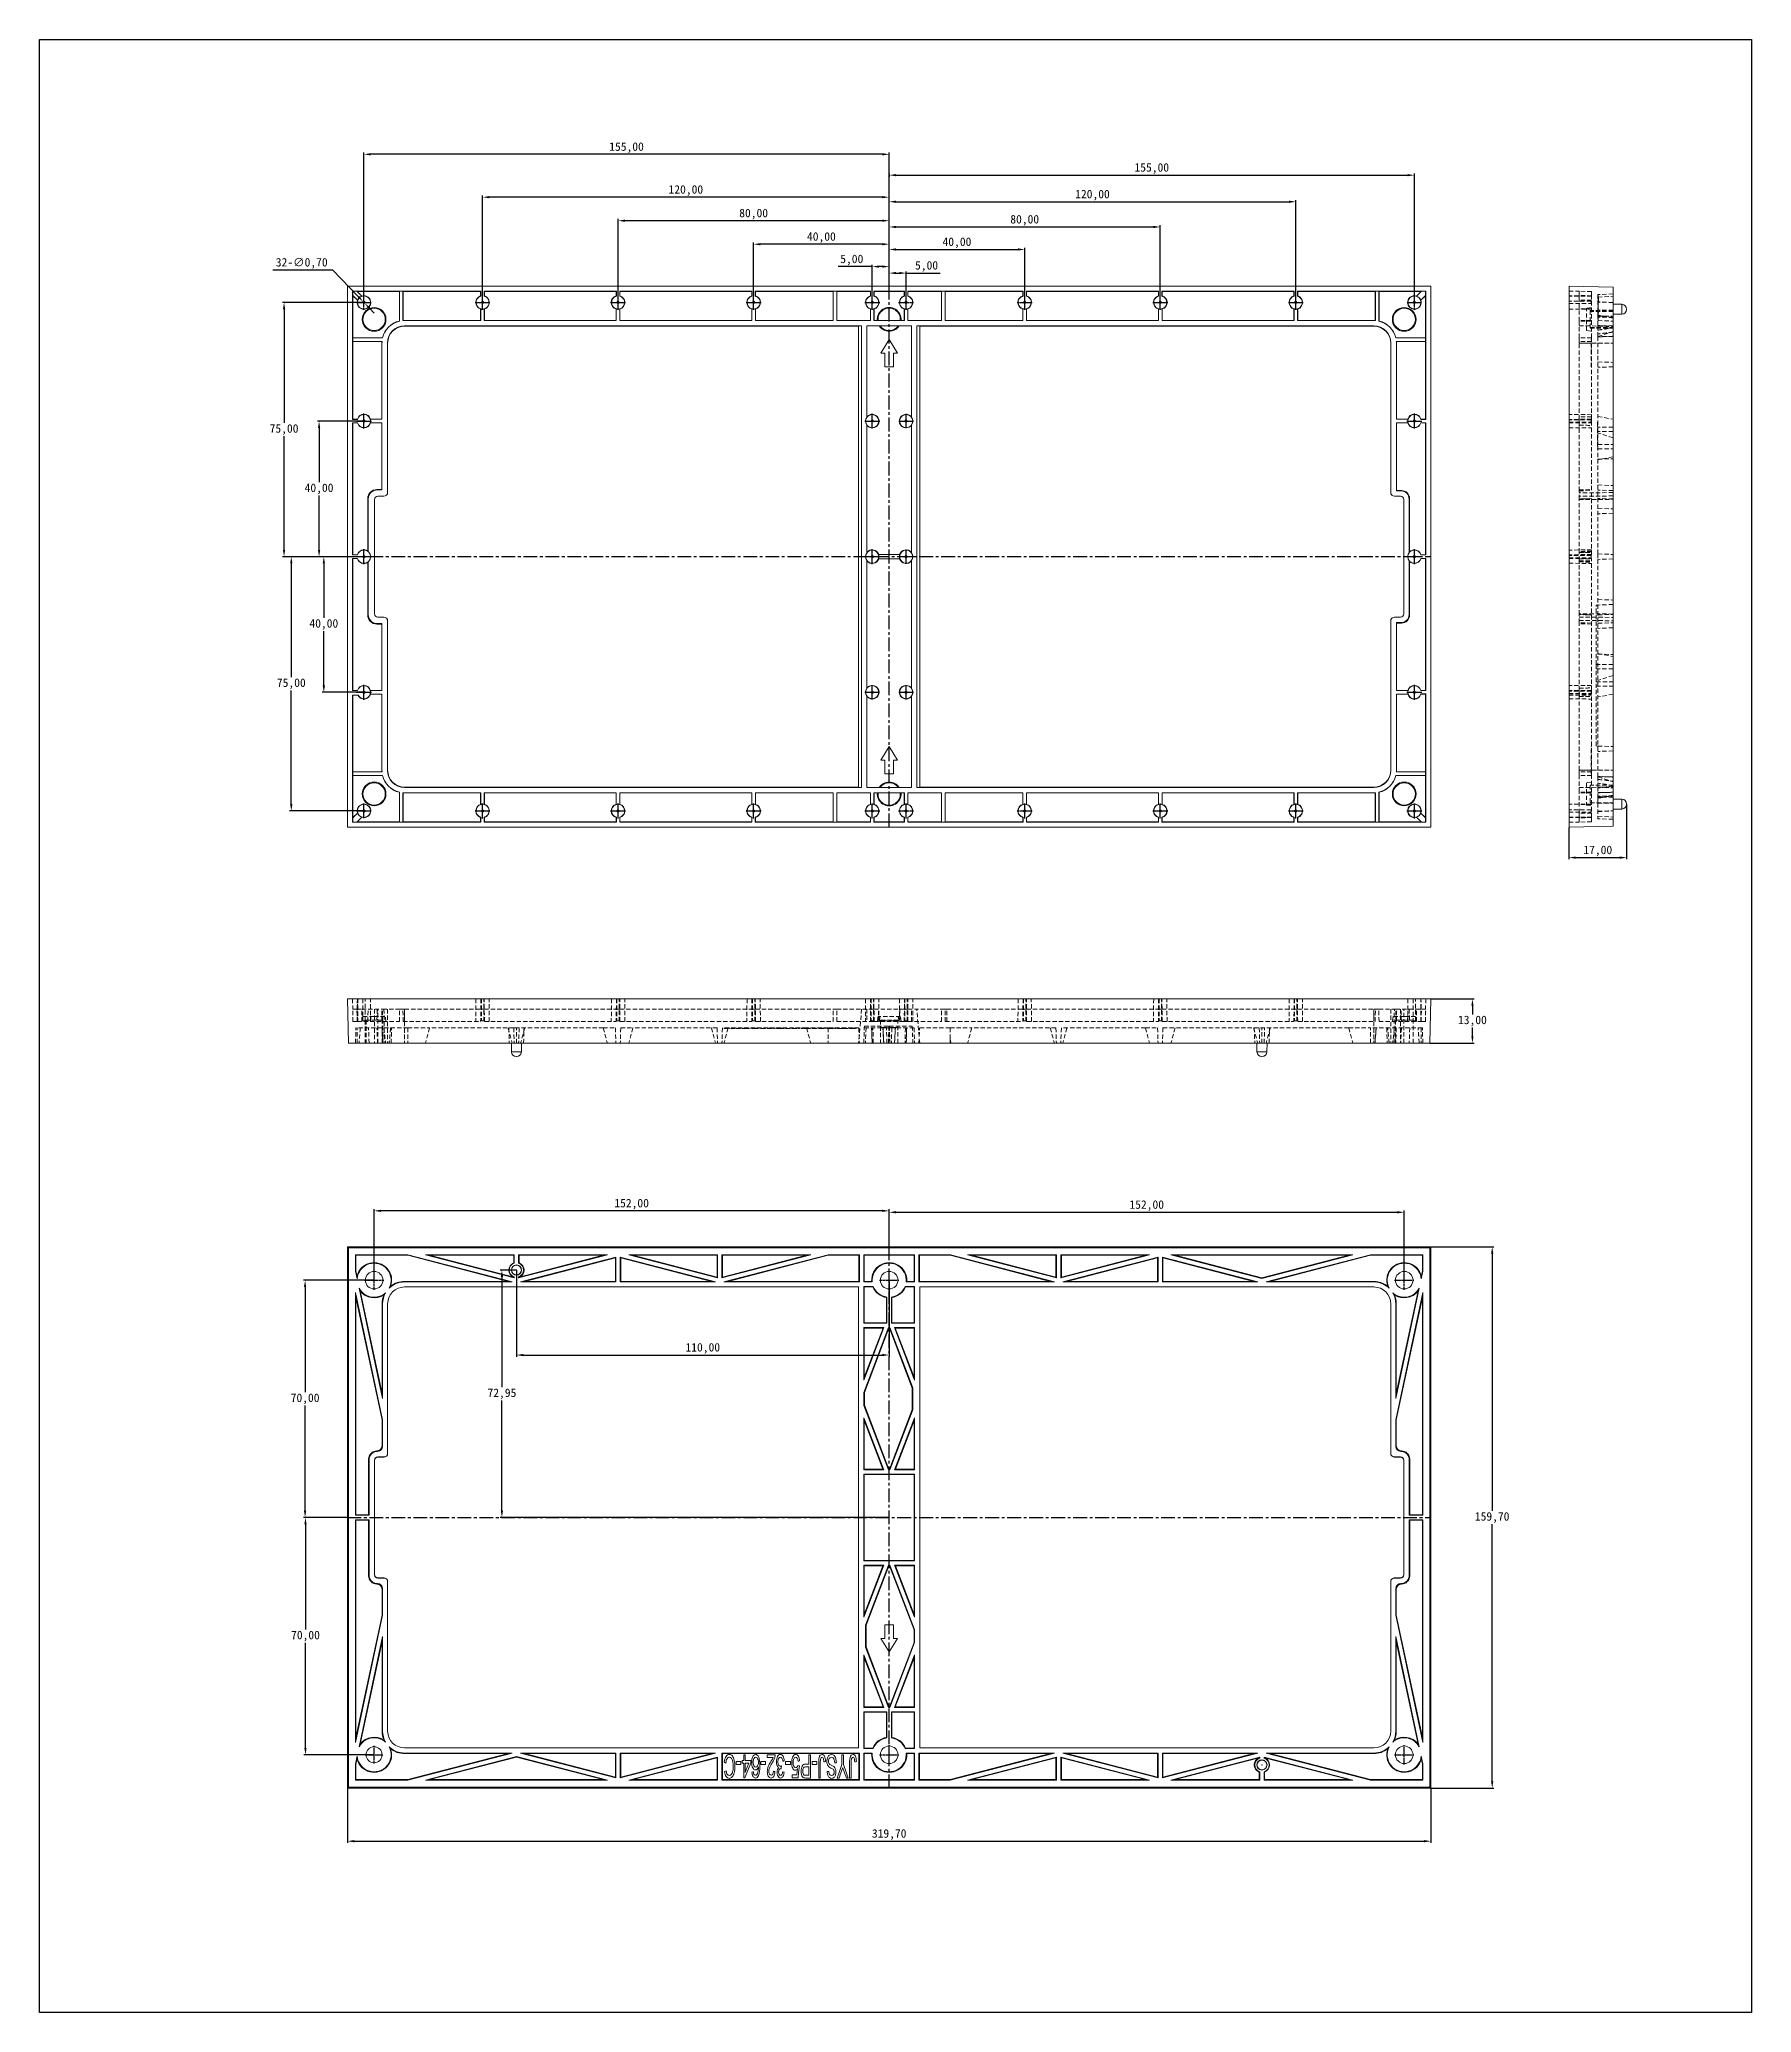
# Model space of a CAD drawing. Header units: millimetres. Extents: x 2761 to 3266, y -58 to 524.
import ezdxf

# ---------------------------------------------------------------- set-up
doc = ezdxf.new("R2010")
doc.units = ezdxf.units.MM
doc.header["$PDSIZE"] = -1
doc.linetypes.add('CENTER', pattern=[10.16, 6.35, -1.27, 1.27, -1.27])
doc.linetypes.add('HIDDEN', pattern=[1.905, 1.27, -0.635])
doc.layers.add('dim', color=82, linetype='Continuous', lineweight=9)
doc.dimstyles.new('ISO-25', dxfattribs={"dimtxt": 2.5, "dimasz": 2.5, "dimexe": 1.25, "dimexo": 0.625, "dimtad": 1, "dimtxsty": 'Standard', "dimcen": 2.5, "dimadec": 0, "dimazin": 0, "dimtfac": 1, "dimtmove": 0, "dimatfit": 3, "dimfxl": 1, "dimarcsym": 0})

msp = doc.modelspace()

# ---------------------------------------------------------------- blocks, each defined once
blk = doc.blocks.new('*D3')
at = {"layer": 'Defpoints', "color": 0, "transparency": 16777216}
for p in [(3006.41, 456.91), (3006.41, 448.54), (3011.41, 451.19)]:
    blk.add_point(p, dxfattribs=at)
at = {"layer": 'dim', "color": 0, "lineweight": -2, "transparency": 16777216}
for p, q in [((3006.41, 456.91), (2996.33, 456.91)), ((3006.41, 448.54), (3006.41, 457.41)), ((3009.41, 456.91), (3008.41, 456.91)), ((3011.41, 451.19), (3011.41, 457.41))]:
    blk.add_line(p, q, dxfattribs=at)
at = {"layer": 'dim', "color": 0, "transparency": 16777216}
for points in [[(3008.41, 457.25), (3008.41, 456.58), (3006.41, 456.91)], [(3009.41, 457.25), (3009.41, 456.58), (3011.41, 456.91)]]:
    blk.add_solid(points, dxfattribs=at)
at = {"layer": 'dim', "color": 0, "transparency": 16777216, "insert": (3000.37, 458.87), "char_height": 2.5, "attachment_point": 5}
blk.add_mtext('5,00', dxfattribs=at)
blk = doc.blocks.new('*D4')
at = {"layer": 'Defpoints', "color": 0, "transparency": 16777216}
for p in [(2971.41, 463.52), (3011.41, 454.3), (2971.41, 448.54)]:
    blk.add_point(p, dxfattribs=at)
at = {"layer": 'dim', "color": 0, "lineweight": -2, "transparency": 16777216}
for p, q in [((2971.41, 448.54), (2971.41, 464.02)), ((3009.41, 463.52), (2973.41, 463.52)), ((3011.41, 454.3), (3011.41, 464.02))]:
    blk.add_line(p, q, dxfattribs=at)
at = {"layer": 'dim', "color": 0, "transparency": 16777216}
for points in [[(2973.41, 463.85), (2973.41, 463.19), (2971.41, 463.52)], [(3009.41, 463.85), (3009.41, 463.19), (3011.41, 463.52)]]:
    blk.add_solid(points, dxfattribs=at)
at = {"layer": 'dim', "color": 0, "transparency": 16777216, "insert": (2991.41, 465.48), "char_height": 2.5, "attachment_point": 5}
blk.add_mtext('40,00', dxfattribs=at)
blk = doc.blocks.new('*D5')
at = {"layer": 'Defpoints', "color": 0, "transparency": 16777216}
for p in [(2931.41, 470.46), (3011.41, 460.65), (2931.41, 448.54)]:
    blk.add_point(p, dxfattribs=at)
at = {"layer": 'dim', "color": 0, "lineweight": -2, "transparency": 16777216}
for p, q in [((2931.41, 448.54), (2931.41, 470.96)), ((3009.41, 470.46), (2933.41, 470.46)), ((3011.41, 460.65), (3011.41, 470.96))]:
    blk.add_line(p, q, dxfattribs=at)
at = {"layer": 'dim', "color": 0, "transparency": 16777216}
for points in [[(2933.41, 470.79), (2933.41, 470.12), (2931.41, 470.46)], [(3009.41, 470.79), (3009.41, 470.12), (3011.41, 470.46)]]:
    blk.add_solid(points, dxfattribs=at)
at = {"layer": 'dim', "color": 0, "transparency": 16777216, "insert": (2971.41, 472.41), "char_height": 2.5, "attachment_point": 5}
blk.add_mtext('80,00', dxfattribs=at)
blk = doc.blocks.new('*D6')
at = {"layer": 'Defpoints', "color": 0, "transparency": 16777216}
for p in [(2891.41, 477.4), (3011.41, 465.81), (2891.41, 448.54)]:
    blk.add_point(p, dxfattribs=at)
at = {"layer": 'dim', "color": 0, "lineweight": -2, "transparency": 16777216}
for p, q in [((2891.41, 448.54), (2891.41, 477.9)), ((3009.41, 477.4), (2893.41, 477.4)), ((3011.41, 465.81), (3011.41, 477.9))]:
    blk.add_line(p, q, dxfattribs=at)
at = {"layer": 'dim', "color": 0, "transparency": 16777216}
for points in [[(2893.41, 477.73), (2893.41, 477.07), (2891.41, 477.4)], [(3009.41, 477.73), (3009.41, 477.07), (3011.41, 477.4)]]:
    blk.add_solid(points, dxfattribs=at)
at = {"layer": 'dim', "color": 0, "transparency": 16777216, "insert": (2951.41, 479.36), "char_height": 2.5, "attachment_point": 5}
blk.add_mtext('120,00', dxfattribs=at)
blk = doc.blocks.new('*D7')
at = {"layer": 'Defpoints', "color": 0, "transparency": 16777216}
for p in [(2856.41, 490.05), (3011.41, 473.54), (2856.41, 446.34)]:
    blk.add_point(p, dxfattribs=at)
at = {"layer": 'dim', "color": 0, "lineweight": -2, "transparency": 16777216}
for p, q in [((2856.41, 446.34), (2856.41, 490.55)), ((3009.41, 490.05), (2858.41, 490.05)), ((3011.41, 473.54), (3011.41, 490.55))]:
    blk.add_line(p, q, dxfattribs=at)
at = {"layer": 'dim', "color": 0, "transparency": 16777216}
for points in [[(2858.41, 490.38), (2858.41, 489.71), (2856.41, 490.05)], [(3009.41, 490.38), (3009.41, 489.71), (3011.41, 490.05)]]:
    blk.add_solid(points, dxfattribs=at)
at = {"layer": 'dim', "color": 0, "transparency": 16777216, "insert": (2933.91, 492), "char_height": 2.5, "attachment_point": 5}
blk.add_mtext('155,00', dxfattribs=at)
blk = doc.blocks.new('*D8')
at = {"layer": 'Defpoints', "color": 0, "transparency": 16777216}
for p in [(3011.41, 454.3), (3016.41, 455.01), (3016.41, 446.34)]:
    blk.add_point(p, dxfattribs=at)
at = {"layer": 'dim', "color": 0, "lineweight": -2, "transparency": 16777216}
for p, q in [((3011.41, 454.3), (3011.41, 455.51)), ((3013.41, 455.01), (3014.41, 455.01)), ((3016.41, 446.34), (3016.41, 455.51)), ((3016.41, 455.01), (3026.49, 455.01))]:
    blk.add_line(p, q, dxfattribs=at)
at = {"layer": 'dim', "color": 0, "transparency": 16777216}
for points in [[(3013.41, 455.34), (3013.41, 454.67), (3011.41, 455.01)], [(3014.41, 455.34), (3014.41, 454.67), (3016.41, 455.01)]]:
    blk.add_solid(points, dxfattribs=at)
at = {"layer": 'dim', "color": 0, "transparency": 16777216, "insert": (3022.45, 456.97), "char_height": 2.5, "attachment_point": 5}
blk.add_mtext('5,00', dxfattribs=at)
blk = doc.blocks.new('*D9')
at = {"layer": 'Defpoints', "color": 0, "transparency": 16777216}
for p in [(3051.41, 461.97), (3011.41, 459.16), (3051.41, 446.34)]:
    blk.add_point(p, dxfattribs=at)
at = {"layer": 'dim', "color": 0, "lineweight": -2, "transparency": 16777216}
for p, q in [((3011.41, 459.16), (3011.41, 462.47)), ((3013.41, 461.97), (3049.41, 461.97)), ((3051.41, 446.34), (3051.41, 462.47))]:
    blk.add_line(p, q, dxfattribs=at)
at = {"layer": 'dim', "color": 0, "transparency": 16777216}
for points in [[(3013.41, 462.31), (3013.41, 461.64), (3011.41, 461.97)], [(3049.41, 462.31), (3049.41, 461.64), (3051.41, 461.97)]]:
    blk.add_solid(points, dxfattribs=at)
at = {"layer": 'dim', "color": 0, "transparency": 16777216, "insert": (3031.41, 463.93), "char_height": 2.5, "attachment_point": 5}
blk.add_mtext('40,00', dxfattribs=at)
blk = doc.blocks.new('*D10')
at = {"layer": 'Defpoints', "color": 0, "transparency": 16777216}
for p in [(3011.41, 465.81), (3091.41, 468.61), (3091.41, 446.34)]:
    blk.add_point(p, dxfattribs=at)
at = {"layer": 'dim', "color": 0, "lineweight": -2, "transparency": 16777216}
for p, q in [((3011.41, 465.81), (3011.41, 469.11)), ((3013.41, 468.61), (3089.41, 468.61)), ((3091.41, 446.34), (3091.41, 469.11))]:
    blk.add_line(p, q, dxfattribs=at)
at = {"layer": 'dim', "color": 0, "transparency": 16777216}
for points in [[(3013.41, 468.94), (3013.41, 468.28), (3011.41, 468.61)], [(3089.41, 468.94), (3089.41, 468.28), (3091.41, 468.61)]]:
    blk.add_solid(points, dxfattribs=at)
at = {"layer": 'dim', "color": 0, "transparency": 16777216, "insert": (3051.41, 470.57), "char_height": 2.5, "attachment_point": 5}
blk.add_mtext('80,00', dxfattribs=at)
blk = doc.blocks.new('*D11')
at = {"layer": 'Defpoints', "color": 0, "transparency": 16777216}
for p in [(3011.41, 475.66), (3131.41, 476.05), (3131.41, 446.34)]:
    blk.add_point(p, dxfattribs=at)
at = {"layer": 'dim', "color": 0, "lineweight": -2, "transparency": 16777216}
for p, q in [((3011.41, 475.66), (3011.41, 476.55)), ((3013.41, 476.05), (3129.41, 476.05)), ((3131.41, 446.34), (3131.41, 476.55))]:
    blk.add_line(p, q, dxfattribs=at)
at = {"layer": 'dim', "color": 0, "transparency": 16777216}
for points in [[(3013.41, 476.38), (3013.41, 475.71), (3011.41, 476.05)], [(3129.41, 476.38), (3129.41, 475.71), (3131.41, 476.05)]]:
    blk.add_solid(points, dxfattribs=at)
at = {"layer": 'dim', "color": 0, "transparency": 16777216, "insert": (3071.41, 478), "char_height": 2.5, "attachment_point": 5}
blk.add_mtext('120,00', dxfattribs=at)
blk = doc.blocks.new('*D12')
at = {"layer": 'Defpoints', "color": 0, "transparency": 16777216}
for p in [(3011.41, 484.32), (3166.41, 483.89), (3166.41, 446.34)]:
    blk.add_point(p, dxfattribs=at)
at = {"layer": 'dim', "color": 0, "lineweight": -2, "transparency": 16777216}
for p, q in [((3011.41, 484.32), (3011.41, 483.39)), ((3013.41, 483.89), (3164.41, 483.89)), ((3166.41, 446.34), (3166.41, 484.39))]:
    blk.add_line(p, q, dxfattribs=at)
at = {"layer": 'dim', "color": 0, "transparency": 16777216}
for points in [[(3013.41, 484.22), (3013.41, 483.56), (3011.41, 483.89)], [(3164.41, 484.22), (3164.41, 483.56), (3166.41, 483.89)]]:
    blk.add_solid(points, dxfattribs=at)
at = {"layer": 'dim', "color": 0, "transparency": 16777216, "insert": (3088.91, 485.85), "char_height": 2.5, "attachment_point": 5}
blk.add_mtext('155,00', dxfattribs=at)
blk = doc.blocks.new('*D13')
at = {"layer": 'Defpoints', "color": 0, "transparency": 16777216}
for p in [(2843.17, 411.34), (2856.41, 411.34), (2851.56, 371.34)]:
    blk.add_point(p, dxfattribs=at)
at = {"layer": 'dim', "color": 0, "lineweight": -2, "transparency": 16777216}
for p, q in [((2856.41, 411.34), (2842.68, 411.34)), ((2843.17, 409.34), (2843.17, 393.3)), ((2843.17, 373.34), (2843.17, 389.38)), ((2851.56, 371.34), (2842.68, 371.34))]:
    blk.add_line(p, q, dxfattribs=at)
at = {"layer": 'dim', "color": 0, "transparency": 16777216}
for points in [[(2842.84, 409.34), (2843.51, 409.34), (2843.17, 411.34)], [(2842.84, 373.34), (2843.51, 373.34), (2843.17, 371.34)]]:
    blk.add_solid(points, dxfattribs=at)
at = {"layer": 'dim', "color": 0, "transparency": 16777216, "insert": (2843.17, 391.34), "char_height": 2.5, "attachment_point": 5}
blk.add_mtext('40,00', dxfattribs=at)
blk = doc.blocks.new('*D14')
at = {"layer": 'Defpoints', "color": 0, "transparency": 16777216}
for p in [(2832.84, 446.34), (2856.41, 446.34), (2847.12, 371.34)]:
    blk.add_point(p, dxfattribs=at)
at = {"layer": 'dim', "color": 0, "lineweight": -2, "transparency": 16777216}
for p, q in [((2856.41, 446.34), (2832.34, 446.34)), ((2832.84, 444.34), (2832.84, 410.8)), ((2832.84, 373.34), (2832.84, 406.88)), ((2847.12, 371.34), (2832.34, 371.34))]:
    blk.add_line(p, q, dxfattribs=at)
at = {"layer": 'dim', "color": 0, "transparency": 16777216}
for points in [[(2832.5, 444.34), (2833.17, 444.34), (2832.84, 446.34)], [(2832.5, 373.34), (2833.17, 373.34), (2832.84, 371.34)]]:
    blk.add_solid(points, dxfattribs=at)
at = {"layer": 'dim', "color": 0, "transparency": 16777216, "insert": (2832.84, 408.84), "char_height": 2.5, "attachment_point": 5}
blk.add_mtext('75,00', dxfattribs=at)
blk = doc.blocks.new('*D15')
at = {"layer": 'Defpoints', "color": 0, "transparency": 16777216}
for p in [(2848.76, 371.34), (2844.57, 331.34), (2856.41, 331.34)]:
    blk.add_point(p, dxfattribs=at)
at = {"layer": 'dim', "color": 0, "lineweight": -2, "transparency": 16777216}
for p, q in [((2848.76, 371.34), (2844.07, 371.34)), ((2844.57, 369.34), (2844.57, 353.3)), ((2844.57, 333.34), (2844.57, 349.38)), ((2856.41, 331.34), (2844.07, 331.34))]:
    blk.add_line(p, q, dxfattribs=at)
at = {"layer": 'dim', "color": 0, "transparency": 16777216}
for points in [[(2844.24, 369.34), (2844.91, 369.34), (2844.57, 371.34)], [(2844.24, 333.34), (2844.91, 333.34), (2844.57, 331.34)]]:
    blk.add_solid(points, dxfattribs=at)
at = {"layer": 'dim', "color": 0, "transparency": 16777216, "insert": (2844.57, 351.34), "char_height": 2.5, "attachment_point": 5}
blk.add_mtext('40,00', dxfattribs=at)
blk = doc.blocks.new('*D16')
at = {"layer": 'Defpoints', "color": 0, "transparency": 16777216}
for p in [(2837.03, 371.34), (2834.97, 296.34), (2856.41, 296.34)]:
    blk.add_point(p, dxfattribs=at)
at = {"layer": 'dim', "color": 0, "lineweight": -2, "transparency": 16777216}
for p, q in [((2837.03, 371.34), (2834.47, 371.34)), ((2834.97, 369.34), (2834.97, 335.8)), ((2834.97, 298.34), (2834.97, 331.88)), ((2856.41, 296.34), (2834.47, 296.34))]:
    blk.add_line(p, q, dxfattribs=at)
at = {"layer": 'dim', "color": 0, "transparency": 16777216}
for points in [[(2834.63, 369.34), (2835.3, 369.34), (2834.97, 371.34)], [(2834.63, 298.34), (2835.3, 298.34), (2834.97, 296.34)]]:
    blk.add_solid(points, dxfattribs=at)
at = {"layer": 'dim', "color": 0, "transparency": 16777216, "insert": (2834.97, 333.84), "char_height": 2.5, "attachment_point": 5}
blk.add_mtext('75,00', dxfattribs=at)
blk = doc.blocks.new('*D17')
at = {"layer": 'Defpoints', "color": 0, "transparency": 16777216}
for p in [(2859.41, 178.35), (3011.41, 167.73), (2859.41, 157.88)]:
    blk.add_point(p, dxfattribs=at)
at = {"layer": 'dim', "color": 0, "lineweight": -2, "transparency": 16777216}
for p, q in [((2859.41, 157.88), (2859.41, 178.85)), ((3009.41, 178.35), (2861.41, 178.35)), ((3011.41, 167.73), (3011.41, 178.85))]:
    blk.add_line(p, q, dxfattribs=at)
at = {"layer": 'dim', "color": 0, "transparency": 16777216}
for points in [[(2861.41, 178.68), (2861.41, 178.02), (2859.41, 178.35)], [(3009.41, 178.68), (3009.41, 178.02), (3011.41, 178.35)]]:
    blk.add_solid(points, dxfattribs=at)
at = {"layer": 'dim', "color": 0, "transparency": 16777216, "insert": (2935.41, 180.31), "char_height": 2.5, "attachment_point": 5}
blk.add_mtext('152,00', dxfattribs=at)
blk = doc.blocks.new('*D18')
at = {"layer": 'Defpoints', "color": 0, "transparency": 16777216}
for p in [(3163.41, 177.93), (3011.41, 173.29), (3163.41, 157.88)]:
    blk.add_point(p, dxfattribs=at)
at = {"layer": 'dim', "color": 0, "lineweight": -2, "transparency": 16777216}
for p, q in [((3011.41, 173.29), (3011.41, 178.43)), ((3013.41, 177.93), (3161.41, 177.93)), ((3163.41, 157.88), (3163.41, 178.43))]:
    blk.add_line(p, q, dxfattribs=at)
at = {"layer": 'dim', "color": 0, "transparency": 16777216}
for points in [[(3013.41, 178.26), (3013.41, 177.59), (3011.41, 177.93)], [(3161.41, 178.26), (3161.41, 177.59), (3163.41, 177.93)]]:
    blk.add_solid(points, dxfattribs=at)
at = {"layer": 'dim', "color": 0, "transparency": 16777216, "insert": (3087.41, 179.88), "char_height": 2.5, "attachment_point": 5}
blk.add_mtext('152,00', dxfattribs=at)
blk = doc.blocks.new('*D19')
at = {"layer": 'Defpoints', "color": 0, "transparency": 16777216}
for p in [(2839.05, 157.88), (2859.41, 157.88), (2851.56, 87.88)]:
    blk.add_point(p, dxfattribs=at)
at = {"layer": 'dim', "color": 0, "lineweight": -2, "transparency": 16777216}
for p, q in [((2859.41, 157.88), (2838.55, 157.88)), ((2839.05, 155.88), (2839.05, 124.84)), ((2839.05, 89.88), (2839.05, 120.92)), ((2851.56, 87.88), (2838.55, 87.88))]:
    blk.add_line(p, q, dxfattribs=at)
at = {"layer": 'dim', "color": 0, "transparency": 16777216}
for points in [[(2838.71, 155.88), (2839.38, 155.88), (2839.05, 157.88)], [(2838.71, 89.88), (2839.38, 89.88), (2839.05, 87.88)]]:
    blk.add_solid(points, dxfattribs=at)
at = {"layer": 'dim', "color": 0, "transparency": 16777216, "insert": (2839.05, 122.88), "char_height": 2.5, "attachment_point": 5}
blk.add_mtext('70,00', dxfattribs=at)
blk = doc.blocks.new('*D20')
at = {"layer": 'Defpoints', "color": 0, "transparency": 16777216}
for p in [(2845.05, 87.88), (2839.16, 17.88), (2859.41, 17.88)]:
    blk.add_point(p, dxfattribs=at)
at = {"layer": 'dim', "color": 0, "lineweight": -2, "transparency": 16777216}
for p, q in [((2845.05, 87.88), (2838.66, 87.88)), ((2839.16, 85.88), (2839.16, 54.84)), ((2839.16, 19.88), (2839.16, 50.92)), ((2859.41, 17.88), (2838.66, 17.88))]:
    blk.add_line(p, q, dxfattribs=at)
at = {"layer": 'dim', "color": 0, "transparency": 16777216}
for points in [[(2838.82, 85.88), (2839.49, 85.88), (2839.16, 87.88)], [(2838.82, 19.88), (2839.49, 19.88), (2839.16, 17.88)]]:
    blk.add_solid(points, dxfattribs=at)
at = {"layer": 'dim', "color": 0, "transparency": 16777216, "insert": (2839.16, 52.88), "char_height": 2.5, "attachment_point": 5}
blk.add_mtext('70,00', dxfattribs=at)
blk = doc.blocks.new('*D21')
at = {"layer": 'Defpoints', "color": 0, "transparency": 16777216}
for p in [(2851.56, 8.03), (3171.26, 8.03), (3171.26, -7.62)]:
    blk.add_point(p, dxfattribs=at)
at = {"layer": 'dim', "color": 0, "lineweight": -2, "transparency": 16777216}
for p, q in [((2851.56, 8.03), (2851.56, -8.12)), ((3171.26, 8.03), (3171.26, -8.12)), ((2853.56, -7.62), (3169.26, -7.62))]:
    blk.add_line(p, q, dxfattribs=at)
at = {"layer": 'dim', "color": 0, "transparency": 16777216}
for points in [[(2853.56, -7.28), (2853.56, -7.95), (2851.56, -7.62)], [(3169.26, -7.28), (3169.26, -7.95), (3171.26, -7.62)]]:
    blk.add_solid(points, dxfattribs=at)
at = {"layer": 'dim', "color": 0, "transparency": 16777216, "insert": (3011.41, -5.66), "char_height": 2.5, "attachment_point": 5}
blk.add_mtext('319,70', dxfattribs=at)
blk = doc.blocks.new('*D22')
at = {"layer": 'Defpoints', "color": 0, "transparency": 16777216}
for p in [(3171.26, 167.73), (3189.36, 167.73), (3171.26, 8.03)]:
    blk.add_point(p, dxfattribs=at)
at = {"layer": 'dim', "color": 0, "lineweight": -2, "transparency": 16777216}
for p, q in [((3171.26, 167.73), (3189.86, 167.73)), ((3189.36, 165.73), (3189.36, 89.84)), ((3189.36, 10.03), (3189.36, 85.92)), ((3171.26, 8.03), (3189.86, 8.03))]:
    blk.add_line(p, q, dxfattribs=at)
at = {"layer": 'dim', "color": 0, "transparency": 16777216}
for points in [[(3189.03, 165.73), (3189.69, 165.73), (3189.36, 167.73)], [(3189.03, 10.03), (3189.69, 10.03), (3189.36, 8.03)]]:
    blk.add_solid(points, dxfattribs=at)
at = {"layer": 'dim', "color": 0, "transparency": 16777216, "insert": (3189.36, 87.88), "char_height": 2.5, "attachment_point": 5}
blk.add_mtext('159,70', dxfattribs=at)
blk = doc.blocks.new('*D23')
at = {"layer": 'Defpoints', "color": 0, "transparency": 16777216}
for p in [(2856.16, 446.59), (2856.65, 446.09)]:
    blk.add_point(p, dxfattribs=at)
at = {"layer": 'dim', "color": 0, "lineweight": -2, "transparency": 16777216}
for p, q in [((2829.51, 455.93), (2847.09, 455.93)), ((2847.09, 455.93), (2854.77, 448.03)), ((2856.65, 446.09), (2856.16, 446.59)), ((2858.05, 444.66), (2859.44, 443.22))]:
    blk.add_line(p, q, dxfattribs=at)
at = {"layer": 'dim', "color": 0, "transparency": 16777216}
for points in [[(2855.01, 448.26), (2854.53, 447.79), (2856.16, 446.59)], [(2858.29, 444.89), (2857.81, 444.42), (2856.65, 446.09)]]:
    blk.add_solid(points, dxfattribs=at)
at = {"layer": 'dim', "color": 0, "transparency": 16777216, "insert": (2838.05, 457.88), "char_height": 2.5, "attachment_point": 5}
blk.add_mtext('32-∅0,70', dxfattribs=at)
blk = doc.blocks.new('*D24')
at = {"layer": 'Defpoints', "color": 0, "transparency": 16777216}
for p in [(3171.26, 240.86), (3183.53, 240.86), (3170.92, 227.86)]:
    blk.add_point(p, dxfattribs=at)
at = {"layer": 'dim', "color": 0, "lineweight": -2, "transparency": 16777216}
for p, q in [((3171.26, 240.86), (3184.03, 240.86)), ((3183.53, 238.86), (3183.53, 236.32)), ((3170.92, 227.86), (3184.03, 227.86)), ((3183.53, 229.86), (3183.53, 232.4))]:
    blk.add_line(p, q, dxfattribs=at)
at = {"layer": 'dim', "color": 0, "transparency": 16777216}
for points in [[(3183.2, 238.86), (3183.86, 238.86), (3183.53, 240.86)], [(3183.2, 229.86), (3183.86, 229.86), (3183.53, 227.86)]]:
    blk.add_solid(points, dxfattribs=at)
at = {"layer": 'dim', "color": 0, "transparency": 16777216, "insert": (3183.53, 234.36), "char_height": 2.5, "attachment_point": 5}
blk.add_mtext('13,00', dxfattribs=at)
blk = doc.blocks.new('*D25')
at = {"layer": 'Defpoints', "color": 0, "transparency": 16777216}
for p in [(3229.03, 298.29), (3212.03, 291.49), (3229.03, 282.56)]:
    blk.add_point(p, dxfattribs=at)
at = {"layer": 'dim', "color": 0, "lineweight": -2, "transparency": 16777216}
for p, q in [((3229.03, 298.29), (3229.03, 282.06)), ((3212.03, 291.49), (3212.03, 282.06)), ((3214.03, 282.56), (3227.03, 282.56))]:
    blk.add_line(p, q, dxfattribs=at)
at = {"layer": 'dim', "color": 0, "transparency": 16777216}
for points in [[(3214.03, 282.89), (3214.03, 282.23), (3212.03, 282.56)], [(3227.03, 282.89), (3227.03, 282.23), (3229.03, 282.56)]]:
    blk.add_solid(points, dxfattribs=at)
at = {"layer": 'dim', "color": 0, "transparency": 16777216, "insert": (3220.53, 284.52), "char_height": 2.5, "attachment_point": 5}
blk.add_mtext('17,00', dxfattribs=at)
blk = doc.blocks.new('*D26')
at = {"layer": 'Defpoints', "color": 0, "transparency": 16777216}
for p in [(2901.41, 160.88), (3011.41, 157.88), (3011.41, 135.81)]:
    blk.add_point(p, dxfattribs=at)
at = {"layer": 'dim', "color": 0, "lineweight": -2, "transparency": 16777216}
for p, q in [((2901.41, 160.88), (2901.41, 135.31)), ((3011.41, 157.88), (3011.41, 135.31)), ((2903.41, 135.81), (3009.41, 135.81))]:
    blk.add_line(p, q, dxfattribs=at)
at = {"layer": 'dim', "color": 0, "transparency": 16777216}
for points in [[(2903.41, 136.14), (2903.41, 135.47), (2901.41, 135.81)], [(3009.41, 136.14), (3009.41, 135.47), (3011.41, 135.81)]]:
    blk.add_solid(points, dxfattribs=at)
at = {"layer": 'dim', "color": 0, "transparency": 16777216, "insert": (2956.41, 137.77), "char_height": 2.5, "attachment_point": 5}
blk.add_mtext('110,00', dxfattribs=at)
blk = doc.blocks.new('*D27')
at = {"layer": 'Defpoints', "color": 0, "transparency": 16777216}
for p in [(2901.41, 160.83), (2897.13, 87.88), (3011.41, 87.88)]:
    blk.add_point(p, dxfattribs=at)
at = {"layer": 'dim', "color": 0, "lineweight": -2, "transparency": 16777216}
for p, q in [((2901.41, 160.83), (2896.63, 160.83)), ((2897.13, 158.83), (2897.13, 126.31)), ((2897.13, 89.88), (2897.13, 122.4)), ((3011.41, 87.88), (2896.63, 87.88))]:
    blk.add_line(p, q, dxfattribs=at)
at = {"layer": 'dim', "color": 0, "transparency": 16777216}
for points in [[(2896.79, 158.83), (2897.46, 158.83), (2897.13, 160.83)], [(2896.79, 89.88), (2897.46, 89.88), (2897.13, 87.88)]]:
    blk.add_solid(points, dxfattribs=at)
at = {"layer": 'dim', "color": 0, "transparency": 16777216, "insert": (2897.13, 124.35), "char_height": 2.5, "attachment_point": 5}
blk.add_mtext('72,95', dxfattribs=at)

# ---------------------------------------------------------------- dimensions: what is measured, and where the dimension line sits
at = {"layer": 'dim'}
for base, p1, p2, picture, middle in [((2856.409, 490.046), (3011.409, 473.539), (2856.409, 446.342), '*D7', (2933.909, 492.004)), ((3166.409, 483.891), (3011.409, 484.325), (3166.409, 446.342), '*D12', (3088.909, 485.849)), ((2891.409, 477.399), (3011.409, 465.805), (2891.409, 448.544), '*D6', (2951.409, 479.357)), ((3131.409, 476.045), (3011.409, 475.662), (3131.409, 446.342), '*D11', (3071.409, 478.003)), ((2931.409, 470.456), (3011.409, 460.655), (2931.409, 448.544), '*D5', (2971.409, 472.414)), ((3091.409, 468.609), (3011.409, 465.805), (3091.409, 446.342), '*D10', (3051.409, 470.567)), ((2971.409, 463.519), (3011.409, 454.303), (2971.409, 448.544), '*D4', (2991.409, 465.477)), ((3006.409, 456.914), (3011.409, 451.192), (3006.409, 448.544), '*D3', (3000.367, 458.873)), ((3051.409, 461.972), (3011.409, 459.161), (3051.409, 446.342), '*D9', (3031.409, 463.93)), ((3016.409, 455.008), (3011.409, 454.303), (3016.409, 446.342), '*D8', (3022.45, 456.966)), ((3229.034, 282.559), (3212.034, 291.492), (3229.034, 298.288), '*D25', (3220.534, 284.517)), ((2859.409, 178.351), (3011.409, 167.731), (2859.409, 157.881), '*D17', (2935.409, 180.309)), ((3163.409, 177.925), (3011.409, 173.291), (3163.409, 157.881), '*D18', (3087.409, 179.883)), ((3011.409, 135.808), (2901.409, 160.881), (3011.409, 157.881), '*D26', (2956.409, 137.766)), ((3171.259, -7.617), (2851.559, 8.031), (3171.259, 8.031), '*D21', (3011.409, -5.659))]:
    dim = msp.add_linear_dim(base=base, p1=p1, p2=p2, dimstyle='ISO-25', override={"dimasz": 2, "dimexe": 0.49975, "dimexo": 0, "dimgap": 0.49975, "dimtih": 1, "dimtoh": 1, "dimzin": 0, "dimadec": 2, "dimtzin": 0}, dxfattribs=at)
    dim.commit()
    dim.dimension.update_dxf_attribs({"geometry": picture, "text_midpoint": middle})
dim = msp.add_diameter_dim_2p(p1=(2856.653, 446.091), p2=(2856.165, 446.593), text='32-<>', dimstyle='ISO-25', override={"dimasz": 2, "dimexe": 0.49975, "dimexo": 0, "dimgap": 0.49975, "dimtih": 1, "dimtoh": 1, "dimzin": 0, "dimadec": 2, "dimtzin": 0}, dxfattribs=at)
dim.commit()
dim.dimension.update_dxf_attribs({"geometry": '*D23', "text_midpoint": (2838.049, 455.926), "dimtype": 163})
for base, p1, p2, picture, middle in [((2832.838, 446.342), (2847.117, 371.342), (2856.409, 446.342), '*D14', (2832.838, 408.842)), ((2843.175, 411.342), (2851.559, 371.342), (2856.409, 411.342), '*D13', (2843.175, 391.342)), ((2834.966, 296.342), (2837.026, 371.342), (2856.409, 296.342), '*D16', (2834.966, 333.842)), ((2844.574, 331.342), (2848.757, 371.342), (2856.409, 331.342), '*D15', (2844.574, 351.342)), ((3183.53, 240.862), (3170.918, 227.862), (3171.259, 240.862), '*D24', (3183.53, 234.362)), ((3189.359, 167.731), (3171.259, 8.031), (3171.259, 167.731), '*D22', (3189.359, 87.881)), ((2839.046, 157.881), (2851.559, 87.881), (2859.409, 157.881), '*D19', (2839.046, 122.881)), ((2897.1276, 87.8809), (2901.4085, 160.8265), (3011.4085, 87.8809), '*D27', (2897.1276, 124.3537)), ((2839.155, 17.881), (2845.052, 87.881), (2859.409, 17.881), '*D20', (2839.155, 52.881))]:
    dim = msp.add_linear_dim(base=base, p1=p1, p2=p2, angle=90, dimstyle='ISO-25', override={"dimasz": 2, "dimexe": 0.49975, "dimexo": 0, "dimgap": 0.49975, "dimtih": 1, "dimtoh": 1, "dimzin": 0, "dimadec": 2, "dimtzin": 0}, dxfattribs=at)
    dim.commit()
    dim.dimension.update_dxf_attribs({"geometry": picture, "text_midpoint": middle})

# ---------------------------------------------------------------- linework, layer by layer
at = {"color": 7, "linetype": 'Continuous', "lineweight": 15}
for p, q in [((2851.559, 451.192), (2851.559, 291.492)), ((3171.259, 451.192), (2851.559, 451.192)), ((2890.914, 449.692), (2853.058, 449.692)), ((2853.058, 449.692), (2853.058, 411.837)), ((2853.058, 449.692), (2853.111, 449.64)), ((2853.111, 448.41), (2853.111, 449.64)), ((2854.34, 449.64), (2853.111, 449.64)), ((2853.175, 448.302), (2853.111, 448.41)), ((2853.111, 448.41), (2854.544, 446.977)), ((2853.175, 448.302), (2853.175, 435.895)), ((2853.175, 448.302), (2854.508, 446.968)), ((2854.449, 449.576), (2854.34, 449.64)), ((2855.774, 448.207), (2854.34, 449.64)), ((2866.855, 449.576), (2854.449, 449.576)), ((2855.782, 448.243), (2854.449, 449.576)), ((2855.782, 448.243), (2855.774, 448.207)), ((2866.855, 449.576), (2866.887, 449.64)), ((2866.855, 449.576), (2866.855, 440.863)), ((2867.93, 449.64), (2866.887, 449.64)), ((2866.887, 449.64), (2866.887, 440.837)), ((2867.962, 449.576), (2867.93, 449.64)), ((2867.93, 440.996), (2867.93, 449.64)), ((2890.855, 449.576), (2867.962, 449.576)), ((2867.962, 449.576), (2867.962, 441.03)), ((2890.855, 449.576), (2890.914, 449.692)), ((2890.855, 449.576), (2890.855, 448.266)), ((2890.914, 449.692), (2890.914, 448.221)), ((2930.914, 449.692), (2891.904, 449.692)), ((2891.904, 448.221), (2891.904, 449.692)), ((2891.904, 449.692), (2891.962, 449.576)), ((2891.962, 449.576), (2891.962, 448.266)), ((2930.855, 449.576), (2891.962, 449.576)), ((2930.855, 449.576), (2930.914, 449.692)), ((2930.855, 449.576), (2930.855, 448.266)), ((2930.914, 449.692), (2930.914, 448.221)), ((2970.914, 449.692), (2931.904, 449.692)), ((2931.904, 448.221), (2931.904, 449.692)), ((2931.904, 449.692), (2931.962, 449.576)), ((2931.962, 449.576), (2931.962, 448.266)), ((2970.855, 449.576), (2931.962, 449.576)), ((2970.855, 449.576), (2970.914, 449.692)), ((2970.855, 449.576), (2970.855, 448.266)), ((2970.914, 449.692), (2970.914, 448.221)), ((3005.914, 449.692), (2971.904, 449.692)), ((2971.904, 448.221), (2971.904, 449.692)), ((2971.904, 449.692), (2971.962, 449.576)), ((2994.855, 449.576), (2971.962, 449.576)), ((2971.962, 449.576), (2971.962, 448.266)), ((2994.855, 449.576), (2994.887, 449.64)), ((2994.855, 449.576), (2994.855, 441.045)), ((2995.93, 449.64), (2994.887, 449.64)), ((2994.887, 449.64), (2994.887, 441.013)), ((2995.962, 449.576), (2995.93, 449.64)), ((2995.93, 441.013), (2995.93, 449.64)), ((3005.855, 449.576), (2995.962, 449.576)), ((2995.962, 449.576), (2995.962, 441.045)), ((3005.855, 449.576), (3005.914, 449.692)), ((3005.855, 449.576), (3005.855, 448.266)), ((3005.914, 449.692), (3005.914, 448.221)), ((3015.914, 449.692), (3006.904, 449.692)), ((3006.904, 448.221), (3006.904, 449.692)), ((3006.962, 449.576), (3006.904, 449.692)), ((3006.962, 449.576), (3006.962, 448.266)), ((3015.855, 449.576), (3006.962, 449.576)), ((3015.855, 449.576), (3015.914, 449.692)), ((3015.855, 449.576), (3015.855, 448.266)), ((3015.914, 449.692), (3015.914, 448.221)), ((3050.914, 449.692), (3016.904, 449.692)), ((3016.904, 448.221), (3016.904, 449.692)), ((3016.962, 449.576), (3016.904, 449.692)), ((3016.962, 449.576), (3016.962, 448.266)), ((3026.855, 449.576), (3016.962, 449.576)), ((3026.855, 449.576), (3026.887, 449.64)), ((3026.855, 449.576), (3026.855, 441.045)), ((3027.93, 449.64), (3026.887, 449.64)), ((3026.887, 449.64), (3026.887, 441.013)), ((3027.962, 449.576), (3027.93, 449.64)), ((3027.93, 440.996), (3027.93, 449.64)), ((3050.855, 449.576), (3027.962, 449.576)), ((3027.962, 449.576), (3027.962, 441.03)), ((3050.855, 449.576), (3050.914, 449.692)), ((3050.855, 449.576), (3050.855, 448.266)), ((3050.914, 449.692), (3050.914, 448.221)), ((3090.914, 449.692), (3051.904, 449.692)), ((3051.904, 448.221), (3051.904, 449.692)), ((3051.904, 449.692), (3051.962, 449.576)), ((3051.962, 449.576), (3051.962, 448.266)), ((3090.855, 449.576), (3051.962, 449.576)), ((3090.855, 449.576), (3090.914, 449.692)), ((3090.855, 449.576), (3090.855, 448.266)), ((3090.914, 449.692), (3090.914, 448.221)), ((3130.914, 449.692), (3091.904, 449.692)), ((3091.904, 448.221), (3091.904, 449.692)), ((3091.904, 449.692), (3091.962, 449.576)), ((3130.855, 449.576), (3091.962, 449.576)), ((3091.962, 449.576), (3091.962, 448.266)), ((3130.855, 449.576), (3130.914, 449.692)), ((3130.855, 449.576), (3130.855, 448.266)), ((3130.914, 449.692), (3130.914, 448.221)), ((3169.759, 449.692), (3131.904, 449.692)), ((3131.904, 448.221), (3131.904, 449.692)), ((3131.904, 449.692), (3131.962, 449.576)), ((3131.962, 449.576), (3131.962, 448.266)), ((3154.855, 449.576), (3131.962, 449.576)), ((3154.855, 449.576), (3154.887, 449.64)), ((3154.855, 449.576), (3154.855, 441.03)), ((3155.93, 449.64), (3154.887, 449.64)), ((3154.887, 449.64), (3154.887, 440.996)), ((3155.962, 449.576), (3155.93, 449.64)), ((3155.93, 440.837), (3155.93, 449.64)), ((3168.368, 449.576), (3155.962, 449.576)), ((3155.962, 449.576), (3155.962, 440.863)), ((3168.368, 449.576), (3167.035, 448.243)), ((3167.035, 448.243), (3167.043, 448.207)), ((3168.477, 449.64), (3167.043, 448.207)), ((3168.273, 446.977), (3169.706, 448.41)), ((3168.309, 446.968), (3169.643, 448.302)), ((3168.368, 449.576), (3168.477, 449.64)), ((3169.706, 449.64), (3168.477, 449.64)), ((3169.643, 448.302), (3169.706, 448.41)), ((3169.643, 435.895), (3169.643, 448.302)), ((3169.759, 449.692), (3169.706, 449.64)), ((3169.706, 448.41), (3169.706, 449.64)), ((3169.759, 411.837), (3169.759, 449.692)), ((3171.259, 291.492), (3171.259, 451.192)), ((3212.034, 291.492), (3212.034, 451.192)), ((3212.034, 451.192), (3225.034, 450.852)), ((3225.034, 291.833), (3225.034, 450.852)), ((2854.508, 446.968), (2854.544, 446.977)), ((2890.855, 444.419), (2890.855, 441.045)), ((2890.887, 444.443), (2890.887, 441.013)), ((2891.93, 441.013), (2891.93, 444.443)), ((2891.962, 444.419), (2891.962, 441.045)), ((2930.855, 444.419), (2930.855, 441.045)), ((2930.887, 444.443), (2930.887, 441.013)), ((2931.93, 441.013), (2931.93, 444.443)), ((2931.962, 444.419), (2931.962, 441.045)), ((2970.855, 444.419), (2970.855, 441.045)), ((2970.887, 444.443), (2970.887, 441.013)), ((2971.93, 441.013), (2971.93, 444.443)), ((2971.962, 444.419), (2971.962, 441.045)), ((3005.855, 444.419), (3005.855, 441.045)), ((3005.887, 441.013), (3005.887, 444.443)), ((3006.93, 444.443), (3006.93, 441.013)), ((3006.962, 444.419), (3006.962, 441.045)), ((3015.855, 444.419), (3015.855, 441.045)), ((3015.887, 441.013), (3015.887, 444.443)), ((3016.93, 441.013), (3016.93, 444.443)), ((3016.962, 444.419), (3016.962, 441.045)), ((3050.855, 444.419), (3050.855, 441.045)), ((3050.887, 444.443), (3050.887, 441.013)), ((3051.93, 441.013), (3051.93, 444.443)), ((3051.962, 444.419), (3051.962, 441.045)), ((3090.855, 444.419), (3090.855, 441.045)), ((3090.887, 444.443), (3090.887, 441.013)), ((3091.93, 441.013), (3091.93, 444.443)), ((3091.962, 444.419), (3091.962, 441.045)), ((3130.855, 444.419), (3130.855, 441.045)), ((3130.887, 444.443), (3130.887, 441.013)), ((3131.93, 441.013), (3131.93, 444.443)), ((3131.962, 444.419), (3131.962, 441.045)), ((3168.309, 446.968), (3168.273, 446.977)), ((3227.658, 445.796), (3225.034, 445.842)), ((3225.034, 442.842), (3227.658, 442.888)), ((3229.034, 444.397), (3229.034, 444.342)), ((3229.034, 444.342), (3229.034, 444.288)), ((2890.855, 441.045), (2868.409, 441.045)), ((2868.409, 441.045), (2868.409, 441.013)), ((2890.887, 441.013), (2868.409, 441.013)), ((2868.409, 439.429), (2868.409, 439.342)), ((2868.409, 439.429), (3003.277, 439.429)), ((3002.402, 439.342), (2868.409, 439.342)), ((2890.855, 441.045), (2890.887, 441.013)), ((2891.962, 441.045), (2891.93, 441.013)), ((2930.887, 441.013), (2891.93, 441.013)), ((2930.855, 441.045), (2891.962, 441.045)), ((2930.855, 441.045), (2930.887, 441.013)), ((2931.962, 441.045), (2931.93, 441.013)), ((2970.887, 441.013), (2931.93, 441.013)), ((2970.855, 441.045), (2931.962, 441.045)), ((2970.855, 441.045), (2970.887, 441.013)), ((2971.962, 441.045), (2971.93, 441.013)), ((2994.887, 441.013), (2971.93, 441.013)), ((2994.855, 441.045), (2971.962, 441.045)), ((2994.887, 441.013), (2994.855, 441.045)), ((2995.962, 441.045), (2995.93, 441.013)), ((3005.887, 441.013), (2995.93, 441.013)), ((3005.855, 441.045), (2995.962, 441.045)), ((3002.402, 439.342), (3003.277, 439.429)), ((3002.402, 303.342), (3002.402, 439.342)), ((3003.277, 439.429), (3003.277, 303.255)), ((3004.861, 439.429), (3017.956, 439.429)), ((3004.861, 412.56), (3004.861, 439.429)), ((3004.861, 439.398), (3008.494, 439.398)), ((3005.887, 441.013), (3005.855, 441.045)), ((3006.962, 441.045), (3006.93, 441.013)), ((3015.887, 441.013), (3006.93, 441.013)), ((3007.918, 441.045), (3006.962, 441.045)), ((3008.129, 441.032), (3014.688, 441.032)), ((3008.741, 439.411), (3014.077, 439.411)), ((3014.323, 439.398), (3017.956, 439.398)), ((3015.855, 441.045), (3014.899, 441.045)), ((3015.887, 441.013), (3015.855, 441.045)), ((3016.962, 441.045), (3016.93, 441.013)), ((3026.887, 441.013), (3016.93, 441.013)), ((3026.855, 441.045), (3016.962, 441.045)), ((3017.956, 439.429), (3017.956, 412.56)), ((3020.415, 439.342), (3019.54, 439.429)), ((3019.54, 439.429), (3154.409, 439.429)), ((3019.54, 303.255), (3019.54, 439.429)), ((3154.409, 439.342), (3020.415, 439.342)), ((3020.415, 439.342), (3020.415, 303.342)), ((3026.855, 441.045), (3026.887, 441.013)), ((3028.409, 441.045), (3028.409, 441.013)), ((3050.855, 441.045), (3028.409, 441.045)), ((3050.887, 441.013), (3028.409, 441.013)), ((3050.855, 441.045), (3050.887, 441.013)), ((3051.962, 441.045), (3051.93, 441.013)), ((3090.887, 441.013), (3051.93, 441.013)), ((3090.855, 441.045), (3051.962, 441.045)), ((3090.855, 441.045), (3090.887, 441.013)), ((3091.962, 441.045), (3091.93, 441.013)), ((3130.887, 441.013), (3091.93, 441.013)), ((3130.855, 441.045), (3091.962, 441.045)), ((3130.855, 441.045), (3130.887, 441.013)), ((3131.962, 441.045), (3131.93, 441.013)), ((3154.409, 441.013), (3131.93, 441.013)), ((3154.409, 441.045), (3131.962, 441.045)), ((3154.409, 441.045), (3154.409, 441.013)), ((3154.409, 439.429), (3154.409, 439.342)), ((2853.175, 435.895), (2853.111, 435.863)), ((2853.111, 434.821), (2853.111, 435.863)), ((2861.913, 435.863), (2853.111, 435.863)), ((2853.175, 434.789), (2853.111, 434.821)), ((2853.111, 434.821), (2861.755, 434.821)), ((2853.175, 435.895), (2861.888, 435.895)), ((2853.175, 434.789), (2853.175, 411.895)), ((2853.175, 434.789), (2861.721, 434.789)), ((2861.706, 434.342), (2861.706, 411.895)), ((2861.706, 434.342), (2861.738, 434.342)), ((2861.738, 434.342), (2861.738, 411.863)), ((2863.321, 434.342), (2863.409, 434.342)), ((2863.321, 390.16), (2863.321, 434.342)), ((2863.409, 434.342), (2863.409, 390.248)), ((3011.409, 435.362), (3008.909, 431.362)), ((3008.909, 431.362), (3010.159, 431.362)), ((3010.159, 431.362), (3010.159, 427.362)), ((3013.909, 431.362), (3011.409, 435.362)), ((3012.659, 431.362), (3013.909, 431.362)), ((3012.659, 427.362), (3012.659, 431.362)), ((3159.496, 434.342), (3159.409, 434.342)), ((3159.409, 390.248), (3159.409, 434.342)), ((3159.496, 434.342), (3159.496, 390.16)), ((3169.706, 435.863), (3160.904, 435.863)), ((3169.643, 435.895), (3160.929, 435.895)), ((3161.062, 434.821), (3169.706, 434.821)), ((3161.079, 411.863), (3161.079, 434.342)), ((3161.111, 434.342), (3161.079, 434.342)), ((3169.643, 434.789), (3161.096, 434.789)), ((3161.111, 411.895), (3161.111, 434.342)), ((3169.643, 435.895), (3169.706, 435.863)), ((3169.643, 434.789), (3169.706, 434.821)), ((3169.643, 411.895), (3169.643, 434.789)), ((3169.706, 434.821), (3169.706, 435.863)), ((3012.659, 427.362), (3010.159, 427.362)), ((2853.058, 411.837), (2853.175, 411.895)), ((2854.529, 411.837), (2853.058, 411.837)), ((2853.058, 410.847), (2854.529, 410.847)), ((2853.058, 410.847), (2853.058, 371.837)), ((2853.175, 410.789), (2853.058, 410.847)), ((2853.175, 411.895), (2854.485, 411.895)), ((2853.175, 410.789), (2853.175, 371.895)), ((2853.175, 410.789), (2854.485, 410.789)), ((2861.738, 411.863), (2858.308, 411.863)), ((2858.308, 410.821), (2861.738, 410.821)), ((2858.332, 411.895), (2861.706, 411.895)), ((2858.332, 410.789), (2861.706, 410.789)), ((2861.706, 411.895), (2861.738, 411.863)), ((2861.706, 410.789), (2861.738, 410.821)), ((2861.706, 410.789), (2861.706, 391.159)), ((2861.738, 410.821), (2861.738, 391.032)), ((3004.861, 372.56), (3004.861, 410.124)), ((3017.956, 410.124), (3017.956, 372.56)), ((3161.111, 411.895), (3161.079, 411.863)), ((3164.509, 411.863), (3161.079, 411.863)), ((3161.079, 410.821), (3164.509, 410.821)), ((3161.079, 390.733), (3161.079, 410.821)), ((3161.111, 410.789), (3161.079, 410.821)), ((3164.485, 411.895), (3161.111, 411.895)), ((3164.485, 410.789), (3161.111, 410.789)), ((3161.111, 390.861), (3161.111, 410.789)), ((3169.759, 411.837), (3168.288, 411.837)), ((3168.288, 410.847), (3169.759, 410.847)), ((3169.643, 411.895), (3168.332, 411.895)), ((3169.643, 410.789), (3168.332, 410.789)), ((3169.643, 411.895), (3169.759, 411.837)), ((3169.759, 410.847), (3169.643, 410.789)), ((3169.643, 371.895), (3169.643, 410.789)), ((3169.759, 371.837), (3169.759, 410.847)), ((2860.222, 391.159), (2860.349, 391.032)), ((2860.222, 391.159), (2861.706, 391.159)), ((2860.349, 391.032), (2861.738, 391.032)), ((2861.738, 391.032), (2861.706, 391.159)), ((2863.321, 390.16), (2863.409, 390.248)), ((3159.409, 390.248), (3159.496, 390.16)), ((3161.111, 390.861), (3161.079, 390.733)), ((3162.467, 390.733), (3161.079, 390.733)), ((3162.595, 390.861), (3161.111, 390.861)), ((3162.467, 390.733), (3162.595, 390.861)), ((2857.664, 388.347), (2857.537, 388.474)), ((2857.537, 372.995), (2857.537, 388.474)), ((2857.664, 372.859), (2857.664, 388.347)), ((2859.519, 388.17), (2859.519, 354.514)), ((2862.326, 389.165), (2860.514, 389.165)), ((2863.03, 389.457), (2863.117, 389.544)), ((3159.7, 389.544), (3159.787, 389.457)), ((3162.303, 389.165), (3160.491, 389.165)), ((3163.298, 354.514), (3163.298, 388.17)), ((3164.981, 388.474), (3164.854, 388.347)), ((3164.854, 372.551), (3164.854, 388.347)), ((3164.981, 372.745), (3164.981, 388.474)), ((2853.058, 371.837), (2853.175, 371.895)), ((2854.529, 371.837), (2853.058, 371.837)), ((2853.058, 370.847), (2854.529, 370.847)), ((2853.058, 370.847), (2853.058, 331.837)), ((2853.175, 370.789), (2853.058, 370.847)), ((2853.175, 371.895), (2854.485, 371.895)), ((2853.175, 370.789), (2854.485, 370.789)), ((2853.175, 370.789), (2853.175, 331.895)), ((2857.537, 354.135), (2857.537, 369.689)), ((2857.664, 354.262), (2857.664, 369.825)), ((3004.861, 332.56), (3004.861, 370.124)), ((3008.285, 371.939), (3014.532, 371.939)), ((3014.532, 370.745), (3008.285, 370.745)), ((3017.956, 370.124), (3017.956, 332.56)), ((3164.854, 354.263), (3164.854, 370.133)), ((3164.981, 354.135), (3164.981, 369.939)), ((3169.759, 371.837), (3168.288, 371.837)), ((3168.288, 370.847), (3169.759, 370.847)), ((3169.643, 371.895), (3168.332, 371.895)), ((3169.643, 370.789), (3168.332, 370.789)), ((3169.643, 371.895), (3169.759, 371.837)), ((3169.759, 370.847), (3169.643, 370.789)), ((3169.643, 331.895), (3169.643, 370.789)), ((3169.759, 331.837), (3169.759, 370.847)), ((2857.537, 354.135), (2857.664, 354.262)), ((2860.349, 351.577), (2860.222, 351.45)), ((2861.706, 351.45), (2860.222, 351.45)), ((2861.738, 351.577), (2860.349, 351.577)), ((2860.514, 353.519), (2862.326, 353.519)), ((2861.706, 351.45), (2861.738, 351.577)), ((2861.706, 351.45), (2861.706, 331.895)), ((2861.738, 351.577), (2861.738, 331.863)), ((2863.117, 353.14), (2863.03, 353.227)), ((2863.321, 308.342), (2863.321, 352.524)), ((2863.409, 352.437), (2863.321, 352.524)), ((2863.409, 352.437), (2863.409, 308.342)), ((3159.496, 352.524), (3159.409, 352.437)), ((3159.409, 308.342), (3159.409, 352.437)), ((3159.496, 352.524), (3159.496, 308.342)), ((3159.787, 353.227), (3159.7, 353.14)), ((3160.491, 353.519), (3162.303, 353.519)), ((3161.079, 351.876), (3162.467, 351.876)), ((3161.079, 331.863), (3161.079, 351.876)), ((3161.079, 351.876), (3161.111, 351.749)), ((3161.111, 351.749), (3162.595, 351.749)), ((3161.111, 331.895), (3161.111, 351.749)), ((3162.595, 351.749), (3162.467, 351.876)), ((3164.854, 354.263), (3164.981, 354.135)), ((2853.058, 331.837), (2853.175, 331.895)), ((2854.529, 331.837), (2853.058, 331.837)), ((2853.175, 331.895), (2854.485, 331.895)), ((2861.738, 331.863), (2858.308, 331.863)), ((2858.332, 331.895), (2861.706, 331.895)), ((2861.706, 331.895), (2861.738, 331.863)), ((3161.111, 331.895), (3161.079, 331.863)), ((3164.509, 331.863), (3161.079, 331.863)), ((3164.485, 331.895), (3161.111, 331.895)), ((3169.759, 331.837), (3168.288, 331.837)), ((3169.643, 331.895), (3168.332, 331.895)), ((3169.643, 331.895), (3169.759, 331.837)), ((2853.175, 330.441), (2853.058, 330.499)), ((2853.058, 330.499), (2854.658, 330.499)), ((2853.058, 330.499), (2853.058, 292.992)), ((2853.175, 330.441), (2854.622, 330.441)), ((2853.175, 330.441), (2853.175, 307.895)), ((2858.308, 330.821), (2861.738, 330.821)), ((2858.332, 330.789), (2861.706, 330.789)), ((2861.706, 330.789), (2861.738, 330.821)), ((2861.706, 330.789), (2861.706, 308.342)), ((2861.738, 330.821), (2861.738, 308.342)), ((3004.861, 303.255), (3004.861, 330.124)), ((3017.956, 330.124), (3017.956, 303.255)), ((3161.079, 330.821), (3164.509, 330.821)), ((3161.079, 308.342), (3161.079, 330.821)), ((3161.111, 330.789), (3161.079, 330.821)), ((3164.485, 330.789), (3161.111, 330.789)), ((3161.111, 308.342), (3161.111, 330.789)), ((3168.288, 330.847), (3169.759, 330.847)), ((3169.643, 330.789), (3168.332, 330.789)), ((3169.759, 330.847), (3169.643, 330.789)), ((3169.643, 307.895), (3169.643, 330.789)), ((3169.759, 292.992), (3169.759, 330.847)), ((3011.409, 315.322), (3008.909, 311.322)), ((3013.909, 311.322), (3011.409, 315.322)), ((3008.909, 311.322), (3010.159, 311.322)), ((3010.159, 311.322), (3010.159, 307.322)), ((3012.659, 311.322), (3013.909, 311.322)), ((3012.659, 307.322), (3012.659, 311.322)), ((2853.175, 307.895), (2853.111, 307.863)), ((2853.111, 307.863), (2853.111, 306.821)), ((2861.755, 307.863), (2853.111, 307.863)), ((2853.175, 306.789), (2853.111, 306.821)), ((2853.111, 306.821), (2861.913, 306.821)), ((2853.175, 307.895), (2861.721, 307.895)), ((2853.175, 306.789), (2853.175, 294.383)), ((2853.175, 306.789), (2861.888, 306.789)), ((2861.706, 308.342), (2861.738, 308.342)), ((2863.321, 308.342), (2863.409, 308.342)), ((2868.409, 303.255), (2868.409, 303.342)), ((2868.409, 303.342), (3002.402, 303.342)), ((3003.277, 303.255), (2868.409, 303.255)), ((3003.277, 303.255), (3002.402, 303.342)), ((3008.494, 303.287), (3004.861, 303.287)), ((3017.956, 303.255), (3004.861, 303.255)), ((3014.077, 303.274), (3008.741, 303.274)), ((3012.659, 307.322), (3010.159, 307.322)), ((3017.956, 303.287), (3014.323, 303.287)), ((3020.415, 303.342), (3019.54, 303.255)), ((3154.409, 303.255), (3019.54, 303.255)), ((3020.415, 303.342), (3154.409, 303.342)), ((3154.409, 303.255), (3154.409, 303.342)), ((3159.496, 308.342), (3159.409, 308.342)), ((3160.904, 306.821), (3169.706, 306.821)), ((3169.643, 306.789), (3160.929, 306.789)), ((3169.706, 307.863), (3161.062, 307.863)), ((3161.111, 308.342), (3161.079, 308.342)), ((3169.643, 307.895), (3161.096, 307.895)), ((3169.643, 307.895), (3169.706, 307.863)), ((3169.643, 306.789), (3169.706, 306.821)), ((3169.643, 294.383), (3169.643, 306.789)), ((3169.706, 306.821), (3169.706, 307.863)), ((2866.855, 293.108), (2866.855, 301.822)), ((2866.887, 301.847), (2866.887, 293.044)), ((2867.93, 293.044), (2867.93, 301.688)), ((2867.962, 293.108), (2867.962, 301.654)), ((2868.409, 301.671), (2890.887, 301.671)), ((2868.409, 301.639), (2868.409, 301.671)), ((2868.409, 301.639), (2890.855, 301.639)), ((2890.855, 301.639), (2890.887, 301.671)), ((2890.855, 298.266), (2890.855, 301.639)), ((2890.887, 301.671), (2890.887, 298.241)), ((2891.93, 301.671), (2930.887, 301.671)), ((2891.93, 298.241), (2891.93, 301.671)), ((2891.962, 301.639), (2891.93, 301.671)), ((2891.962, 301.639), (2930.855, 301.639)), ((2891.962, 298.266), (2891.962, 301.639)), ((2930.855, 301.639), (2930.887, 301.671)), ((2930.855, 298.266), (2930.855, 301.639)), ((2930.887, 301.671), (2930.887, 298.241)), ((2931.93, 301.671), (2970.887, 301.671)), ((2931.93, 298.241), (2931.93, 301.671)), ((2931.962, 301.639), (2931.93, 301.671)), ((2931.962, 298.266), (2931.962, 301.639)), ((2931.962, 301.639), (2970.855, 301.639)), ((2970.855, 301.639), (2970.887, 301.671)), ((2970.855, 298.266), (2970.855, 301.639)), ((2970.887, 301.671), (2970.887, 298.241)), ((2971.93, 301.671), (2994.887, 301.671)), ((2971.93, 298.241), (2971.93, 301.671)), ((2971.962, 301.639), (2971.93, 301.671)), ((2971.962, 301.639), (2994.855, 301.639)), ((2971.962, 298.266), (2971.962, 301.639)), ((2994.855, 301.639), (2994.887, 301.671)), ((2994.855, 293.108), (2994.855, 301.639)), ((2994.887, 301.671), (2994.887, 293.044)), ((2995.93, 301.671), (3005.887, 301.671)), ((2995.93, 293.044), (2995.93, 301.671)), ((2995.962, 301.639), (2995.93, 301.671)), ((2995.962, 301.639), (3005.855, 301.639)), ((2995.962, 293.108), (2995.962, 301.639)), ((3005.855, 301.639), (3005.887, 301.671)), ((3005.855, 298.266), (3005.855, 301.639)), ((3005.887, 298.241), (3005.887, 301.671)), ((3015.887, 301.671), (3006.93, 301.671)), ((3006.93, 301.671), (3006.93, 298.241)), ((3006.93, 301.671), (3006.962, 301.639)), ((3006.962, 301.639), (3006.962, 298.266)), ((3006.962, 301.639), (3007.918, 301.639)), ((3014.688, 301.652), (3008.129, 301.652)), ((3014.899, 301.639), (3015.855, 301.639)), ((3015.855, 301.639), (3015.887, 301.671)), ((3015.855, 301.639), (3015.855, 298.266)), ((3015.887, 298.241), (3015.887, 301.671)), ((3016.93, 301.671), (3026.887, 301.671)), ((3016.93, 301.671), (3016.93, 298.241)), ((3016.962, 301.639), (3016.93, 301.671)), ((3016.962, 298.266), (3016.962, 301.639)), ((3016.962, 301.639), (3026.855, 301.639)), ((3026.855, 301.639), (3026.887, 301.671)), ((3026.855, 293.108), (3026.855, 301.639)), ((3026.887, 301.671), (3026.887, 293.044)), ((3027.93, 293.044), (3027.93, 301.688)), ((3027.962, 293.108), (3027.962, 301.654)), ((3028.409, 301.671), (3050.887, 301.671)), ((3028.409, 301.639), (3028.409, 301.671)), ((3028.409, 301.639), (3050.855, 301.639)), ((3050.855, 301.639), (3050.887, 301.671)), ((3050.855, 298.266), (3050.855, 301.639)), ((3050.887, 301.671), (3050.887, 298.241)), ((3051.93, 301.671), (3090.887, 301.671)), ((3051.93, 298.241), (3051.93, 301.671)), ((3051.962, 301.639), (3051.93, 301.671)), ((3051.962, 298.266), (3051.962, 301.639)), ((3051.962, 301.639), (3090.855, 301.639)), ((3090.855, 301.639), (3090.887, 301.671)), ((3090.855, 298.266), (3090.855, 301.639)), ((3090.887, 301.671), (3090.887, 298.241)), ((3091.93, 301.671), (3130.887, 301.671)), ((3091.93, 298.241), (3091.93, 301.671)), ((3091.962, 301.639), (3091.93, 301.671)), ((3091.962, 301.639), (3130.855, 301.639)), ((3091.962, 298.266), (3091.962, 301.639)), ((3130.855, 301.639), (3130.887, 301.671)), ((3130.855, 298.266), (3130.855, 301.639)), ((3130.887, 301.671), (3130.887, 298.241)), ((3131.93, 301.671), (3154.409, 301.671)), ((3131.93, 298.241), (3131.93, 301.671)), ((3131.962, 301.639), (3131.93, 301.671)), ((3131.962, 301.639), (3154.409, 301.639)), ((3131.962, 298.266), (3131.962, 301.639)), ((3154.409, 301.639), (3154.409, 301.671)), ((3154.855, 293.108), (3154.855, 301.654)), ((3154.887, 301.688), (3154.887, 293.044)), ((3155.93, 293.044), (3155.93, 301.847)), ((3155.962, 293.108), (3155.962, 301.822)), ((3227.658, 299.796), (3225.034, 299.842)), ((3225.034, 296.842), (3227.658, 296.888)), ((3229.034, 298.397), (3229.034, 298.342)), ((3229.034, 298.342), (3229.034, 298.288)), ((2851.559, 291.492), (3171.259, 291.492)), ((2853.058, 292.992), (2853.111, 293.044)), ((2853.058, 292.992), (2890.914, 292.992)), ((2854.544, 295.707), (2853.111, 294.274)), ((2853.175, 294.383), (2853.111, 294.274)), ((2853.111, 294.274), (2853.111, 293.044)), ((2853.111, 293.044), (2854.34, 293.044)), ((2854.508, 295.716), (2853.175, 294.383)), ((2854.34, 293.044), (2855.774, 294.478)), ((2854.449, 293.108), (2854.34, 293.044)), ((2854.449, 293.108), (2855.782, 294.441)), ((2854.449, 293.108), (2866.855, 293.108)), ((2854.508, 295.716), (2854.544, 295.707)), ((2855.782, 294.441), (2855.774, 294.478)), ((2866.855, 293.108), (2866.887, 293.044)), ((2866.887, 293.044), (2867.93, 293.044)), ((2867.962, 293.108), (2867.93, 293.044)), ((2867.962, 293.108), (2890.855, 293.108)), ((2890.855, 293.108), (2890.855, 294.419)), ((2890.914, 292.992), (2890.855, 293.108)), ((2890.914, 294.463), (2890.914, 292.992)), ((2891.904, 292.992), (2891.904, 294.463)), ((2891.962, 293.108), (2891.904, 292.992)), ((2891.904, 292.992), (2930.914, 292.992)), ((2891.962, 293.108), (2891.962, 294.419)), ((2891.962, 293.108), (2930.855, 293.108)), ((2930.855, 293.108), (2930.855, 294.419)), ((2930.914, 292.992), (2930.855, 293.108)), ((2930.914, 294.463), (2930.914, 292.992)), ((2931.904, 292.992), (2931.904, 294.463)), ((2931.962, 293.108), (2931.904, 292.992)), ((2931.904, 292.992), (2970.914, 292.992)), ((2931.962, 293.108), (2931.962, 294.419)), ((2931.962, 293.108), (2970.855, 293.108)), ((2970.855, 293.108), (2970.855, 294.419)), ((2970.914, 292.992), (2970.855, 293.108)), ((2970.914, 294.463), (2970.914, 292.992)), ((2971.904, 292.992), (2971.904, 294.463)), ((2971.962, 293.108), (2971.904, 292.992)), ((2971.904, 292.992), (3005.914, 292.992)), ((2971.962, 293.108), (2971.962, 294.419)), ((2971.962, 293.108), (2994.855, 293.108)), ((2994.855, 293.108), (2994.887, 293.044)), ((2994.887, 293.044), (2995.93, 293.044)), ((2995.962, 293.108), (2995.93, 293.044)), ((2995.962, 293.108), (3005.855, 293.108)), ((3005.855, 294.419), (3005.855, 293.108)), ((3005.855, 293.108), (3005.914, 292.992)), ((3005.914, 294.463), (3005.914, 292.992)), ((3006.904, 292.992), (3006.904, 294.463)), ((3006.962, 293.108), (3006.904, 292.992)), ((3006.904, 292.992), (3015.914, 292.992)), ((3006.962, 294.419), (3006.962, 293.108)), ((3006.962, 293.108), (3015.855, 293.108)), ((3015.855, 294.419), (3015.855, 293.108)), ((3015.855, 293.108), (3015.914, 292.992)), ((3015.914, 294.463), (3015.914, 292.992)), ((3016.904, 292.992), (3016.904, 294.463)), ((3016.962, 293.108), (3016.904, 292.992)), ((3016.904, 292.992), (3050.914, 292.992)), ((3016.962, 294.419), (3016.962, 293.108)), ((3016.962, 293.108), (3026.855, 293.108)), ((3026.855, 293.108), (3026.887, 293.044)), ((3026.887, 293.044), (3027.93, 293.044)), ((3027.962, 293.108), (3027.93, 293.044)), ((3027.962, 293.108), (3050.855, 293.108)), ((3050.855, 293.108), (3050.855, 294.419)), ((3050.914, 292.992), (3050.855, 293.108)), ((3050.914, 294.463), (3050.914, 292.992)), ((3051.904, 292.992), (3051.904, 294.463)), ((3051.962, 293.108), (3051.904, 292.992)), ((3051.904, 292.992), (3090.914, 292.992)), ((3051.962, 293.108), (3051.962, 294.419)), ((3051.962, 293.108), (3090.855, 293.108)), ((3090.855, 293.108), (3090.855, 294.419)), ((3090.914, 292.992), (3090.855, 293.108)), ((3090.914, 294.463), (3090.914, 292.992)), ((3091.904, 292.992), (3091.904, 294.463)), ((3091.962, 293.108), (3091.904, 292.992)), ((3091.904, 292.992), (3130.914, 292.992)), ((3091.962, 293.108), (3091.962, 294.419)), ((3091.962, 293.108), (3130.855, 293.108)), ((3130.855, 293.108), (3130.855, 294.419)), ((3130.914, 292.992), (3130.855, 293.108)), ((3130.914, 294.463), (3130.914, 292.992)), ((3131.904, 292.992), (3131.904, 294.463)), ((3131.962, 293.108), (3131.904, 292.992)), ((3131.904, 292.992), (3169.759, 292.992)), ((3131.962, 293.108), (3131.962, 294.419)), ((3131.962, 293.108), (3154.855, 293.108)), ((3154.855, 293.108), (3154.887, 293.044)), ((3154.887, 293.044), (3155.93, 293.044)), ((3155.962, 293.108), (3155.93, 293.044)), ((3155.962, 293.108), (3168.368, 293.108)), ((3167.035, 294.441), (3167.043, 294.478)), ((3167.035, 294.441), (3168.368, 293.108)), ((3167.043, 294.478), (3168.477, 293.044)), ((3168.309, 295.716), (3168.273, 295.707)), ((3169.706, 294.274), (3168.273, 295.707)), ((3169.643, 294.383), (3168.309, 295.716)), ((3168.368, 293.108), (3168.477, 293.044)), ((3168.477, 293.044), (3169.706, 293.044)), ((3169.643, 294.383), (3169.706, 294.274)), ((3169.706, 293.044), (3169.706, 294.274)), ((3169.759, 292.992), (3169.706, 293.044)), ((3212.034, 291.492), (3225.034, 291.833)), ((2851.559, 240.862), (2851.899, 227.862)), ((2851.559, 240.862), (3171.259, 240.862)), ((3171.259, 240.862), (3170.918, 227.862)), ((2851.899, 227.862), (3170.918, 227.862)), ((2899.909, 227.862), (2899.954, 225.237)), ((2902.863, 225.237), (2902.909, 227.862)), ((3119.909, 227.862), (3119.954, 225.237)), ((3122.863, 225.237), (3122.909, 227.862)), ((2901.463, 223.862), (2901.354, 223.862)), ((3121.463, 223.862), (3121.354, 223.862)), ((2851.559, 167.731), (2851.899, 167.39)), ((2851.559, 167.731), (3171.259, 167.731)), ((2851.559, 8.031), (2851.559, 167.731)), ((2851.899, 167.39), (3170.918, 167.39)), ((2851.899, 8.371), (2851.899, 167.39)), ((2853.908, 165.381), (2853.908, 160.568)), ((2869.392, 165.381), (2853.908, 165.381)), ((2853.908, 165.381), (2854.064, 165.226)), ((2854.064, 165.226), (2854.064, 160.584)), ((2869.372, 165.226), (2854.064, 165.226)), ((2869.372, 165.226), (2869.392, 165.381)), ((2869.372, 165.226), (2898.947, 157.538)), ((2869.392, 165.381), (2900.162, 157.383)), ((2900.757, 165.381), (2874.57, 165.381)), ((2900.757, 158.574), (2874.57, 165.381)), ((2875.785, 165.226), (2874.57, 165.381)), ((2900.599, 158.776), (2875.785, 165.226)), ((2900.602, 165.226), (2875.785, 165.226)), ((2900.602, 165.226), (2900.757, 165.381)), ((2900.602, 165.226), (2900.602, 162.987)), ((2900.757, 165.381), (2900.757, 162.877)), ((2928.247, 165.381), (2902.06, 158.574)), ((2928.247, 165.381), (2902.06, 165.381)), ((2902.06, 162.877), (2902.06, 165.381)), ((2902.215, 165.226), (2902.06, 165.381)), ((2902.215, 165.226), (2902.215, 162.987)), ((2927.032, 165.226), (2902.215, 165.226)), ((2927.032, 165.226), (2902.218, 158.776)), ((2902.655, 157.383), (2930.757, 164.687)), ((2903.87, 157.538), (2930.602, 164.487)), ((2927.032, 165.226), (2928.247, 165.381)), ((2930.602, 164.487), (2930.757, 164.687)), ((2930.602, 164.487), (2930.602, 157.538)), ((2930.757, 164.687), (2930.757, 157.383)), ((2932.06, 164.687), (2960.162, 157.383)), ((2932.06, 157.383), (2932.06, 164.687)), ((2932.215, 164.487), (2932.06, 164.687)), ((2932.215, 164.487), (2932.215, 157.538)), ((2932.215, 164.487), (2958.947, 157.538)), ((2960.757, 165.381), (2934.57, 165.381)), ((2960.757, 158.574), (2934.57, 165.381)), ((2935.785, 165.226), (2934.57, 165.381)), ((2960.602, 158.775), (2935.785, 165.226)), ((2960.602, 165.226), (2935.785, 165.226)), ((2960.602, 165.226), (2960.757, 165.381)), ((2960.602, 165.226), (2960.602, 158.775)), ((2960.757, 165.381), (2960.757, 158.574)), ((2962.06, 158.574), (2962.06, 165.381)), ((2988.247, 165.381), (2962.06, 158.574)), ((2988.247, 165.381), (2962.06, 165.381)), ((2962.215, 165.226), (2962.06, 165.381)), ((2987.032, 165.226), (2962.215, 158.775)), ((2987.032, 165.226), (2962.215, 165.226)), ((2962.215, 165.226), (2962.215, 158.775)), ((2962.655, 157.383), (2993.425, 165.381)), ((2993.445, 165.226), (2963.87, 157.538)), ((2987.032, 165.226), (2988.247, 165.381)), ((3002.616, 165.381), (2993.425, 165.381)), ((2993.445, 165.226), (2993.425, 165.381)), ((3002.46, 165.226), (2993.445, 165.226)), ((3002.46, 165.226), (3002.616, 165.381)), ((3002.46, 165.226), (3002.46, 157.538)), ((3002.616, 157.383), (3002.616, 165.381)), ((3018.899, 165.381), (3003.918, 165.381)), ((3003.918, 165.381), (3003.918, 157.383)), ((3003.918, 165.381), (3004.074, 165.226)), ((3018.743, 165.226), (3004.074, 165.226)), ((3004.074, 165.226), (3004.074, 157.538)), ((3018.743, 165.226), (3018.899, 165.381)), ((3018.743, 165.226), (3018.743, 157.538)), ((3018.899, 165.381), (3018.899, 157.383)), ((3020.201, 165.381), (3020.357, 165.226)), ((3029.6, 165.381), (3020.201, 165.381)), ((3020.201, 157.383), (3020.201, 165.381)), ((3029.372, 165.226), (3020.357, 165.226)), ((3020.357, 165.226), (3020.357, 157.538)), ((3029.372, 165.226), (3029.386, 165.337)), ((3029.372, 165.226), (3058.947, 157.538)), ((3029.52, 165.348), (3060.162, 157.383)), ((3060.757, 165.381), (3034.57, 165.381)), ((3060.757, 158.574), (3034.57, 165.381)), ((3035.785, 165.226), (3034.57, 165.381)), ((3060.602, 158.775), (3035.785, 165.226)), ((3060.602, 165.226), (3035.785, 165.226)), ((3060.602, 165.226), (3060.757, 165.381)), ((3060.602, 165.226), (3060.602, 158.775)), ((3060.757, 165.381), (3060.757, 158.574)), ((3062.06, 158.574), (3062.06, 165.381)), ((3088.247, 165.381), (3062.06, 158.574)), ((3088.247, 165.381), (3062.06, 165.381)), ((3062.215, 165.226), (3062.06, 165.381)), ((3087.032, 165.226), (3062.215, 165.226)), ((3087.032, 165.226), (3062.215, 158.775)), ((3062.215, 165.226), (3062.215, 158.775)), ((3062.655, 157.383), (3090.757, 164.687)), ((3063.87, 157.538), (3090.602, 164.487)), ((3087.032, 165.226), (3088.247, 165.381)), ((3090.602, 164.487), (3090.757, 164.687)), ((3090.602, 164.487), (3090.602, 157.538)), ((3090.757, 164.687), (3090.757, 157.383)), ((3092.06, 164.687), (3120.162, 157.383)), ((3092.06, 157.383), (3092.06, 164.687)), ((3092.215, 164.487), (3092.06, 164.687)), ((3092.215, 164.487), (3092.215, 157.538)), ((3092.215, 164.487), (3118.947, 157.538)), ((3148.247, 165.381), (3094.57, 165.381)), ((3121.409, 158.405), (3094.57, 165.381)), ((3095.785, 165.226), (3094.57, 165.381)), ((3121.409, 158.565), (3095.785, 165.226)), ((3147.032, 165.226), (3095.785, 165.226)), ((3148.247, 165.381), (3121.409, 158.405)), ((3147.032, 165.226), (3121.409, 158.565)), ((3122.655, 157.383), (3153.425, 165.381)), ((3123.87, 157.538), (3153.445, 165.226)), ((3147.032, 165.226), (3148.247, 165.381)), ((3168.909, 165.381), (3153.425, 165.381)), ((3153.425, 165.381), (3153.445, 165.226)), ((3168.753, 165.226), (3153.445, 165.226)), ((3168.909, 165.381), (3168.753, 165.226)), ((3168.753, 160.584), (3168.753, 165.226)), ((3168.909, 160.568), (3168.909, 165.381)), ((3171.259, 167.731), (3170.918, 167.39)), ((3170.918, 167.39), (3170.918, 8.371)), ((3171.259, 167.731), (3171.259, 8.031)), ((2854.064, 160.584), (2853.908, 160.568)), ((2854.399, 158.262), (2853.908, 160.568)), ((2854.377, 159.111), (2854.064, 160.584)), ((2868.409, 157.538), (2868.409, 157.383)), ((2898.947, 157.538), (2868.409, 157.538)), ((2900.162, 157.383), (2868.409, 157.383)), ((2898.947, 157.538), (2900.162, 157.383)), ((2900.757, 158.574), (2900.602, 158.775)), ((2900.757, 158.885), (2900.757, 158.574)), ((2902.06, 158.885), (2902.06, 158.574)), ((2902.215, 158.775), (2902.06, 158.574)), ((2903.87, 157.538), (2902.655, 157.383)), ((2930.757, 157.383), (2902.655, 157.383)), ((2930.602, 157.538), (2903.87, 157.538)), ((2930.602, 157.538), (2930.757, 157.383)), ((2932.215, 157.538), (2932.06, 157.383)), ((2960.162, 157.383), (2932.06, 157.383)), ((2958.947, 157.538), (2932.215, 157.538)), ((2958.947, 157.538), (2960.162, 157.383)), ((2960.602, 158.775), (2960.757, 158.574)), ((2962.215, 158.775), (2962.06, 158.574)), ((2963.87, 157.538), (2962.655, 157.383)), ((3002.616, 157.383), (2962.655, 157.383)), ((3002.46, 157.538), (2963.87, 157.538)), ((3002.46, 157.538), (3002.616, 157.383)), ((3003.918, 157.383), (3004.074, 157.538)), ((3006.409, 157.383), (3003.918, 157.383)), ((3006.24, 157.538), (3004.074, 157.538)), ((3018.899, 157.383), (3016.408, 157.383)), ((3018.743, 157.538), (3016.577, 157.538)), ((3018.743, 157.538), (3018.899, 157.383)), ((3020.201, 157.383), (3020.357, 157.538)), ((3060.162, 157.383), (3020.201, 157.383)), ((3058.947, 157.538), (3020.357, 157.538)), ((3058.947, 157.538), (3060.162, 157.383)), ((3060.602, 158.775), (3060.757, 158.574)), ((3062.215, 158.775), (3062.06, 158.574)), ((3063.87, 157.538), (3062.655, 157.383)), ((3090.757, 157.383), (3062.655, 157.383)), ((3090.602, 157.538), (3063.87, 157.538)), ((3090.602, 157.538), (3090.757, 157.383)), ((3092.215, 157.538), (3092.06, 157.383)), ((3120.162, 157.383), (3092.06, 157.383)), ((3118.947, 157.538), (3092.215, 157.538)), ((3118.947, 157.538), (3120.162, 157.383)), ((3121.409, 158.405), (3121.409, 158.565)), ((3123.87, 157.538), (3122.655, 157.383)), ((3154.768, 157.383), (3122.655, 157.383)), ((3155.134, 157.538), (3123.87, 157.538)), ((3168.909, 160.568), (3168.418, 158.262)), ((3168.753, 160.584), (3168.44, 159.111)), ((3168.753, 160.584), (3168.909, 160.568)), ((2853.908, 154.306), (2853.908, 88.532)), ((2853.908, 154.306), (2861.906, 116.704)), ((2854.064, 152.829), (2853.908, 154.306)), ((2854.064, 152.829), (2854.064, 88.688)), ((2854.064, 152.829), (2861.751, 116.687)), ((2861.906, 122.965), (2854.987, 155.494)), ((2861.751, 124.443), (2855.313, 154.71)), ((2868.409, 155.881), (3002.402, 155.881)), ((3002.402, 155.881), (3002.402, 19.881)), ((3003.918, 156.069), (3006.723, 156.069)), ((3003.918, 145.199), (3003.918, 156.069)), ((3004.074, 155.913), (3003.918, 156.069)), ((3004.074, 155.913), (3006.617, 155.913)), ((3004.074, 145.354), (3004.074, 155.913)), ((3010.602, 152.765), (3010.602, 145.354)), ((3010.757, 152.899), (3010.757, 145.199)), ((3012.06, 145.199), (3012.06, 152.899)), ((3012.215, 145.354), (3012.215, 152.765)), ((3016.094, 156.069), (3018.899, 156.069)), ((3016.2, 155.913), (3018.743, 155.913)), ((3018.743, 155.913), (3018.899, 156.069)), ((3018.743, 145.354), (3018.743, 155.913)), ((3018.899, 145.199), (3018.899, 156.069)), ((3020.415, 155.881), (3154.409, 155.881)), ((3020.415, 19.881), (3020.415, 155.881)), ((3167.83, 155.494), (3160.911, 122.965)), ((3160.911, 116.704), (3168.909, 154.306)), ((3161.066, 124.443), (3167.504, 154.71)), ((3161.066, 116.687), (3168.753, 152.829)), ((3168.753, 152.829), (3168.909, 154.306)), ((3168.753, 88.688), (3168.753, 152.829)), ((3168.909, 88.532), (3168.909, 154.306)), ((2861.751, 150.881), (2861.906, 150.881)), ((2861.751, 150.881), (2861.751, 124.443)), ((2861.906, 150.881), (2861.906, 122.965)), ((2863.409, 106.786), (2863.409, 150.881)), ((3159.409, 150.881), (3159.409, 106.786)), ((3160.911, 122.965), (3160.911, 150.881)), ((3161.066, 150.881), (3160.911, 150.881)), ((3161.066, 124.443), (3161.066, 150.881)), ((3003.918, 145.199), (3004.074, 145.354)), ((3010.757, 145.199), (3003.918, 145.199)), ((3003.918, 128.438), (3003.918, 143.896)), ((3009.843, 143.896), (3003.918, 128.438)), ((3003.918, 143.896), (3009.843, 143.896)), ((3003.918, 124.798), (3011.238, 143.896)), ((3004.074, 143.741), (3003.918, 143.896)), ((3010.602, 145.354), (3004.074, 145.354)), ((3004.074, 129.278), (3004.074, 143.741)), ((3009.617, 143.741), (3004.074, 129.278)), ((3004.074, 143.741), (3009.617, 143.741)), ((3004.091, 124.766), (3011.357, 143.723)), ((3009.843, 143.896), (3009.617, 143.741)), ((3010.602, 145.354), (3010.757, 145.199)), ((3011.238, 143.896), (3011.579, 143.896)), ((3011.357, 143.723), (3011.238, 143.896)), ((3011.357, 143.723), (3011.46, 143.723)), ((3011.579, 143.896), (3011.46, 143.723)), ((3011.46, 143.723), (3018.228, 126.065)), ((3011.579, 143.896), (3018.401, 126.097)), ((3012.06, 145.199), (3012.215, 145.354)), ((3018.899, 145.199), (3012.06, 145.199)), ((3018.743, 145.354), (3012.215, 145.354)), ((3012.974, 143.896), (3018.899, 143.896)), ((3018.899, 128.438), (3012.974, 143.896)), ((3013.2, 143.741), (3012.974, 143.896)), ((3013.2, 143.741), (3018.743, 143.741)), ((3018.743, 129.278), (3013.2, 143.741)), ((3018.899, 145.199), (3018.743, 145.354)), ((3018.743, 143.741), (3018.899, 143.896)), ((3018.743, 129.278), (3018.743, 143.741)), ((3018.899, 128.438), (3018.899, 143.896)), ((3003.918, 128.438), (3004.074, 129.278)), ((3018.899, 128.438), (3018.743, 129.278)), ((2861.906, 122.965), (2861.751, 124.443)), ((3003.918, 120.964), (3003.918, 124.798)), ((3004.091, 124.766), (3003.918, 124.798)), ((3004.091, 120.996), (3004.091, 124.766)), ((3018.228, 126.065), (3018.401, 126.097)), ((3018.228, 119.697), (3018.228, 126.065)), ((3018.401, 119.665), (3018.401, 126.097)), ((3160.911, 122.965), (3161.066, 124.443)), ((2861.751, 116.687), (2861.906, 116.704)), ((2861.751, 116.687), (2861.751, 109.028)), ((2861.906, 116.704), (2861.906, 108.873)), ((3003.918, 120.964), (3004.091, 120.996)), ((3011.19, 101.99), (3003.918, 120.964)), ((3003.918, 101.99), (3003.918, 117.324)), ((3003.918, 117.324), (3009.795, 101.99)), ((3004.074, 116.484), (3003.918, 117.324)), ((3004.074, 116.484), (3009.569, 102.146)), ((3004.074, 102.146), (3004.074, 116.484)), ((3011.309, 102.163), (3004.091, 120.996)), ((3018.228, 119.697), (3011.508, 102.163)), ((3018.401, 119.665), (3011.627, 101.99)), ((3013.022, 101.99), (3018.899, 117.324)), ((3013.248, 102.146), (3018.743, 116.484)), ((3018.401, 119.665), (3018.228, 119.697)), ((3018.743, 116.484), (3018.899, 117.324)), ((3018.743, 102.146), (3018.743, 116.484)), ((3018.899, 101.99), (3018.899, 117.324)), ((3160.911, 108.873), (3160.911, 116.704)), ((3161.066, 116.687), (3160.911, 116.704)), ((3161.066, 109.028), (3161.066, 116.687)), ((2857.774, 105.05), (2857.774, 88.688)), ((2857.929, 104.895), (2857.774, 105.05)), ((2857.929, 104.895), (2857.929, 88.532)), ((2859.519, 70.965), (2859.519, 104.796)), ((2860.415, 107.381), (2860.26, 107.536)), ((2860.514, 105.791), (2862.413, 105.791)), ((2860.514, 105.791), (2860.514, 105.704)), ((2860.514, 105.704), (2862.326, 105.704)), ((2861.751, 109.028), (2861.906, 108.873)), ((2862.326, 105.704), (2862.413, 105.791)), ((2863.03, 105.996), (2863.117, 106.083)), ((3159.7, 106.083), (3159.787, 105.996)), ((3162.303, 105.791), (3160.404, 105.791)), ((3160.404, 105.791), (3160.491, 105.704)), ((3160.491, 105.704), (3162.303, 105.704)), ((3160.911, 108.873), (3161.066, 109.028)), ((3162.303, 105.704), (3162.303, 105.791)), ((3162.557, 107.536), (3162.402, 107.381)), ((3163.298, 70.965), (3163.298, 104.796)), ((3165.043, 105.05), (3164.888, 104.895)), ((3164.888, 104.895), (3164.888, 88.532)), ((3165.043, 105.05), (3165.043, 88.688)), ((3003.918, 101.99), (3004.074, 102.146)), ((3009.795, 101.99), (3003.918, 101.99)), ((3003.918, 100.687), (3018.899, 100.687)), ((3003.918, 75.074), (3003.918, 100.687)), ((3004.074, 100.532), (3003.918, 100.687)), ((3009.569, 102.146), (3004.074, 102.146)), ((3004.074, 75.23), (3004.074, 100.532)), ((3004.074, 100.532), (3018.743, 100.532)), ((3009.569, 102.146), (3009.795, 101.99)), ((3011.19, 101.99), (3011.309, 102.163)), ((3011.627, 101.99), (3011.19, 101.99)), ((3011.508, 102.163), (3011.309, 102.163)), ((3011.508, 102.163), (3011.627, 101.99)), ((3013.022, 101.99), (3013.248, 102.146)), ((3018.899, 101.99), (3013.022, 101.99)), ((3018.743, 102.146), (3013.248, 102.146)), ((3018.899, 101.99), (3018.743, 102.146)), ((3018.743, 100.532), (3018.899, 100.687)), ((3018.743, 75.23), (3018.743, 100.532)), ((3018.899, 75.074), (3018.899, 100.687)), ((2853.908, 88.532), (2854.064, 88.688)), ((2853.908, 88.532), (2857.929, 88.532)), ((2857.774, 88.688), (2854.064, 88.688)), ((2857.774, 88.688), (2857.929, 88.532)), ((3165.043, 88.688), (3164.888, 88.532)), ((3168.909, 88.532), (3164.888, 88.532)), ((3168.753, 88.688), (3165.043, 88.688)), ((3168.909, 88.532), (3168.753, 88.688)), ((2857.929, 87.229), (2853.908, 87.229)), ((2853.908, 87.229), (2853.908, 21.456)), ((2854.064, 87.074), (2853.908, 87.229)), ((2854.064, 87.074), (2854.064, 22.933)), ((2854.064, 87.074), (2857.774, 87.074)), ((2857.929, 87.229), (2857.774, 87.074)), ((2857.774, 87.074), (2857.774, 70.711)), ((2857.929, 87.229), (2857.929, 70.867)), ((3164.888, 87.229), (3168.909, 87.229)), ((3164.888, 87.229), (3164.888, 70.867)), ((3164.888, 87.229), (3165.043, 87.074)), ((3165.043, 87.074), (3168.753, 87.074)), ((3165.043, 87.074), (3165.043, 70.711)), ((3168.753, 87.074), (3168.909, 87.229)), ((3168.753, 22.933), (3168.753, 87.074)), ((3168.909, 21.456), (3168.909, 87.229)), ((2857.774, 70.711), (2857.929, 70.867)), ((2860.514, 70.058), (2860.514, 69.97)), ((2862.326, 70.058), (2860.514, 70.058)), ((2862.413, 69.97), (2860.514, 69.97)), ((2862.413, 69.97), (2862.326, 70.058)), ((3003.918, 75.074), (3004.074, 75.23)), ((3003.918, 75.074), (3018.899, 75.074)), ((3003.918, 58.438), (3003.918, 73.772)), ((3009.795, 73.772), (3003.918, 58.438)), ((3009.795, 73.772), (3003.918, 73.772)), ((3004.074, 73.616), (3003.918, 73.772)), ((3018.743, 75.23), (3004.074, 75.23)), ((3009.569, 73.616), (3004.074, 73.616)), ((3009.569, 73.616), (3004.074, 59.278)), ((3004.074, 59.278), (3004.074, 73.616)), ((3004.416, 56.097), (3011.19, 73.772)), ((3004.572, 56.068), (3011.297, 73.616)), ((3009.795, 73.772), (3009.569, 73.616)), ((3011.627, 73.772), (3011.19, 73.772)), ((3011.297, 73.616), (3011.19, 73.772)), ((3011.52, 73.616), (3011.297, 73.616)), ((3011.52, 73.616), (3011.627, 73.772)), ((3011.52, 73.616), (3018.743, 54.769)), ((3011.627, 73.772), (3018.899, 54.798)), ((3018.899, 58.438), (3013.022, 73.772)), ((3018.899, 73.772), (3013.022, 73.772)), ((3013.022, 73.772), (3013.248, 73.616)), ((3018.743, 59.278), (3013.248, 73.616)), ((3018.743, 73.616), (3013.248, 73.616)), ((3018.899, 75.074), (3018.743, 75.23)), ((3018.743, 73.616), (3018.899, 73.772)), ((3018.743, 59.278), (3018.743, 73.616)), ((3018.899, 58.438), (3018.899, 73.772)), ((3160.491, 70.058), (3160.404, 69.97)), ((3160.404, 69.97), (3162.303, 69.97)), ((3162.303, 70.058), (3160.491, 70.058)), ((3162.303, 69.97), (3162.303, 70.058)), ((3164.888, 70.867), (3165.043, 70.711)), ((2860.26, 68.225), (2860.415, 68.381)), ((2861.906, 66.889), (2861.751, 66.734)), ((2861.751, 66.734), (2861.751, 59.074)), ((2861.906, 66.889), (2861.906, 59.058)), ((2863.117, 69.679), (2863.03, 69.766)), ((2863.409, 24.881), (2863.409, 68.975)), ((3159.409, 68.975), (3159.409, 24.881)), ((3159.787, 69.766), (3159.7, 69.679)), ((3160.911, 59.058), (3160.911, 66.889)), ((3161.066, 66.734), (3160.911, 66.889)), ((3161.066, 59.074), (3161.066, 66.734)), ((3162.402, 68.381), (3162.557, 68.225)), ((2861.906, 59.058), (2853.908, 21.456)), ((2861.751, 59.074), (2854.064, 22.933)), ((2861.751, 59.074), (2861.906, 59.058)), ((3003.918, 58.438), (3004.074, 59.278)), ((3018.899, 58.438), (3018.743, 59.278)), ((3161.066, 59.074), (3160.911, 59.058)), ((3168.909, 21.456), (3160.911, 59.058)), ((3168.753, 22.933), (3161.066, 59.074)), ((2854.987, 20.268), (2861.906, 52.796)), ((2861.906, 52.796), (2861.751, 51.319)), ((2861.906, 52.796), (2861.906, 24.881)), ((3004.416, 49.665), (3004.416, 56.097)), ((3004.572, 56.068), (3004.416, 56.097)), ((3004.572, 49.694), (3004.572, 56.068)), ((3012.659, 56.209), (3010.159, 56.209)), ((3010.159, 56.209), (3010.159, 52.209)), ((3012.659, 52.209), (3012.659, 56.209)), ((3018.743, 54.769), (3018.899, 54.798)), ((3018.743, 50.992), (3018.743, 54.769)), ((3018.899, 50.964), (3018.899, 54.798)), ((3160.911, 24.881), (3160.911, 52.796)), ((3160.911, 52.796), (3167.83, 20.268)), ((3160.911, 52.796), (3161.066, 51.319)), ((2855.313, 21.052), (2861.751, 51.319)), ((2861.751, 51.319), (2861.751, 24.881)), ((3003.918, 31.866), (3003.918, 47.324)), ((3003.918, 47.324), (3009.843, 31.866)), ((3004.074, 46.484), (3003.918, 47.324)), ((3004.416, 49.665), (3004.572, 49.694)), ((3011.238, 31.866), (3004.416, 49.665)), ((3011.345, 32.021), (3004.572, 49.694)), ((3010.159, 52.209), (3008.909, 52.209)), ((3008.909, 52.209), (3011.409, 48.209)), ((3011.409, 48.209), (3013.909, 52.209)), ((3018.743, 50.992), (3011.472, 32.021)), ((3018.899, 50.964), (3011.579, 31.866)), ((3013.909, 52.209), (3012.659, 52.209)), ((3012.974, 31.866), (3018.899, 47.324)), ((3018.899, 50.964), (3018.743, 50.992)), ((3018.743, 46.484), (3018.899, 47.324)), ((3018.899, 31.866), (3018.899, 47.324)), ((3161.066, 51.319), (3167.504, 21.052)), ((3161.066, 24.881), (3161.066, 51.319)), ((3004.074, 46.484), (3009.617, 32.021)), ((3004.074, 32.021), (3004.074, 46.484)), ((3013.2, 32.021), (3018.743, 46.484)), ((3018.743, 32.021), (3018.743, 46.484)), ((3003.918, 31.866), (3004.074, 32.021)), ((3009.843, 31.866), (3003.918, 31.866)), ((3003.918, 30.563), (3010.757, 30.563)), ((3003.918, 19.693), (3003.918, 30.563)), ((3004.074, 30.408), (3003.918, 30.563)), ((3009.617, 32.021), (3004.074, 32.021)), ((3004.074, 19.849), (3004.074, 30.408)), ((3004.074, 30.408), (3010.602, 30.408)), ((3009.617, 32.021), (3009.843, 31.866)), ((3010.602, 30.408), (3010.757, 30.563)), ((3010.602, 30.408), (3010.602, 22.997)), ((3010.757, 30.563), (3010.757, 22.863)), ((3011.238, 31.866), (3011.345, 32.021)), ((3011.579, 31.866), (3011.238, 31.866)), ((3011.472, 32.021), (3011.345, 32.021)), ((3011.472, 32.021), (3011.579, 31.866)), ((3012.06, 30.563), (3018.899, 30.563)), ((3012.06, 22.863), (3012.06, 30.563)), ((3012.06, 30.563), (3012.215, 30.408)), ((3012.215, 30.408), (3018.743, 30.408)), ((3012.215, 22.997), (3012.215, 30.408)), ((3012.974, 31.866), (3013.2, 32.021)), ((3018.899, 31.866), (3012.974, 31.866)), ((3018.743, 32.021), (3013.2, 32.021)), ((3018.899, 31.866), (3018.743, 32.021)), ((3018.743, 30.408), (3018.899, 30.563)), ((3018.743, 19.849), (3018.743, 30.408)), ((3018.899, 19.693), (3018.899, 30.563)), ((2861.751, 24.881), (2861.906, 24.881)), ((3161.066, 24.881), (3160.911, 24.881)), ((2854.064, 22.933), (2853.908, 21.456)), ((2853.908, 15.194), (2854.399, 17.5)), ((3002.402, 19.881), (2868.409, 19.881)), ((2868.409, 18.379), (2900.162, 18.379)), ((2868.409, 18.379), (2868.409, 18.223)), ((2868.409, 18.223), (2898.947, 18.223)), ((2898.947, 18.223), (2869.372, 10.536)), ((2900.162, 18.379), (2869.392, 10.381)), ((2898.947, 18.223), (2900.162, 18.379)), ((2902.655, 18.379), (2930.757, 18.379)), ((2930.757, 11.074), (2902.655, 18.379)), ((2903.87, 18.223), (2902.655, 18.379)), ((2930.602, 11.275), (2903.87, 18.223)), ((2903.87, 18.223), (2930.602, 18.223)), ((2930.602, 18.223), (2930.757, 18.379)), ((2930.602, 11.275), (2930.602, 18.223)), ((2930.757, 18.379), (2930.757, 11.074)), ((2932.06, 11.074), (2932.06, 18.379)), ((2960.162, 18.379), (2932.06, 11.074)), ((2932.06, 18.379), (2960.162, 18.379)), ((2932.215, 18.223), (2932.06, 18.379)), ((2932.215, 18.223), (2958.947, 18.223)), ((2958.947, 18.223), (2932.215, 11.275)), ((2932.215, 11.275), (2932.215, 18.223)), ((2958.947, 18.223), (2960.162, 18.379)), ((2962.06, 10.381), (2962.06, 18.379)), ((2962.06, 18.379), (3002.616, 18.379)), ((2962.06, 18.379), (2962.215, 18.223)), ((2962.215, 10.536), (2962.215, 18.223)), ((2962.215, 18.223), (3002.46, 18.223)), ((2968.476, 16.232), (2968.476, 17.88)), ((2968.476, 17.88), (2968.911, 17.88)), ((2968.911, 17.88), (2968.911, 16.232)), ((2975.387, 17.055), (2975.387, 17.88)), ((2975.387, 17.88), (2977.754, 17.88)), ((2987.661, 15.132), (2987.661, 17.88)), ((2987.661, 17.88), (2988.145, 17.88)), ((2988.145, 17.88), (2988.145, 11.014)), ((2997.472, 14.974), (2997.472, 17.88)), ((2997.472, 17.88), (2997.954, 17.88)), ((2997.954, 17.88), (2997.954, 14.974)), ((3002.616, 18.379), (3002.46, 18.223)), ((3002.46, 10.536), (3002.46, 18.223)), ((3002.616, 18.379), (3002.616, 10.381)), ((3003.918, 19.693), (3004.074, 19.849)), ((3006.723, 19.693), (3003.918, 19.693)), ((3003.918, 18.379), (3006.409, 18.379)), ((3003.918, 10.381), (3003.918, 18.379)), ((3004.074, 18.223), (3003.918, 18.379)), ((3006.617, 19.849), (3004.074, 19.849)), ((3004.074, 18.223), (3006.24, 18.223)), ((3004.074, 10.536), (3004.074, 18.223)), ((3018.899, 19.693), (3016.094, 19.693)), ((3018.743, 19.849), (3016.2, 19.849)), ((3016.408, 18.379), (3018.899, 18.379)), ((3016.577, 18.223), (3018.743, 18.223)), ((3018.899, 19.693), (3018.743, 19.849)), ((3018.899, 18.379), (3018.743, 18.223)), ((3018.743, 10.536), (3018.743, 18.223)), ((3018.899, 10.381), (3018.899, 18.379)), ((3020.201, 18.379), (3060.162, 18.379)), ((3020.201, 18.379), (3020.201, 10.381)), ((3020.357, 18.223), (3020.201, 18.379)), ((3020.357, 18.223), (3058.947, 18.223)), ((3020.357, 10.536), (3020.357, 18.223)), ((3154.409, 19.881), (3020.415, 19.881)), ((3058.947, 18.223), (3029.372, 10.536)), ((3060.162, 18.379), (3029.392, 10.381)), ((3058.947, 18.223), (3060.162, 18.379)), ((3062.655, 18.379), (3090.757, 18.379)), ((3090.757, 11.074), (3062.655, 18.379)), ((3063.87, 18.223), (3062.655, 18.379)), ((3090.602, 11.275), (3063.87, 18.223)), ((3063.87, 18.223), (3090.602, 18.223)), ((3090.602, 18.223), (3090.757, 18.379)), ((3090.602, 11.275), (3090.602, 18.223)), ((3090.757, 18.379), (3090.757, 11.074)), ((3092.06, 11.074), (3092.06, 18.379)), ((3120.162, 18.379), (3092.06, 11.074)), ((3092.06, 18.379), (3120.162, 18.379)), ((3092.215, 18.223), (3092.06, 18.379)), ((3092.215, 18.223), (3118.947, 18.223)), ((3118.947, 18.223), (3092.215, 11.275)), ((3092.215, 11.275), (3092.215, 18.223)), ((3118.947, 18.223), (3120.162, 18.379)), ((3122.655, 18.379), (3154.409, 18.379)), ((3153.425, 10.381), (3122.655, 18.379)), ((3123.87, 18.223), (3122.655, 18.379)), ((3123.87, 18.223), (3154.409, 18.223)), ((3153.445, 10.536), (3123.87, 18.223)), ((3154.409, 18.223), (3154.409, 18.379)), ((3168.418, 17.5), (3168.909, 15.194)), ((3168.753, 22.933), (3168.909, 21.456)), ((2853.908, 15.194), (2853.908, 10.381)), ((2854.064, 15.178), (2853.908, 15.194)), ((2854.064, 15.178), (2854.377, 16.651)), ((2854.064, 15.178), (2854.064, 10.536)), ((2874.57, 10.381), (2901.409, 17.357)), ((2875.785, 10.536), (2901.409, 17.196)), ((2901.409, 17.357), (2928.247, 10.381)), ((2901.409, 17.357), (2901.409, 17.196)), ((2901.409, 17.196), (2927.032, 10.536)), ((2934.57, 10.381), (2960.757, 17.187)), ((2935.785, 10.536), (2960.602, 16.987)), ((2960.602, 16.987), (2960.757, 17.187)), ((2960.602, 10.536), (2960.602, 16.987)), ((2960.757, 17.187), (2960.757, 10.381)), ((2966.253, 15.041), (2966.253, 15.866)), ((2966.253, 15.866), (2967.654, 15.866)), ((2967.654, 15.041), (2966.253, 15.041)), ((2967.654, 15.866), (2967.654, 15.041)), ((2968.041, 15.407), (2968.041, 16.232)), ((2968.041, 16.232), (2968.476, 16.232)), ((2968.476, 15.407), (2968.041, 15.407)), ((2968.476, 11.105), (2968.476, 15.407)), ((2968.911, 16.232), (2970.554, 16.232)), ((2970.02, 15.407), (2968.911, 15.407)), ((2968.911, 15.407), (2968.911, 12.672)), ((2970.554, 16.232), (2970.554, 15.407)), ((2973.55, 15.041), (2973.55, 15.866)), ((2973.55, 15.866), (2974.952, 15.866)), ((2974.952, 15.041), (2973.55, 15.041)), ((2974.952, 15.866), (2974.952, 15.041)), ((2977.183, 17.055), (2975.387, 17.055)), ((2980.847, 15.866), (2982.249, 15.866)), ((2980.847, 15.041), (2980.847, 15.866)), ((2982.249, 15.041), (2980.847, 15.041)), ((2982.249, 15.866), (2982.249, 15.041)), ((2982.828, 11.93), (2984.169, 11.93)), ((2982.828, 11.105), (2982.828, 11.93)), ((2987.661, 14.309), (2986.753, 14.309)), ((2986.758, 15.132), (2987.661, 15.132)), ((2986.761, 11.837), (2987.661, 11.837)), ((2987.661, 11.837), (2987.661, 14.309)), ((2988.676, 15.041), (2988.676, 15.866)), ((2988.676, 15.866), (2990.077, 15.866)), ((2990.077, 15.041), (2988.676, 15.041)), ((2990.077, 15.866), (2990.077, 15.041)), ((2993.123, 12.937), (2993.605, 12.937)), ((2995.828, 15.5), (2995.345, 15.5)), ((3034.57, 10.381), (3060.757, 17.187)), ((3035.785, 10.536), (3060.602, 16.987)), ((3060.602, 16.987), (3060.757, 17.187)), ((3060.602, 10.536), (3060.602, 16.987)), ((3060.757, 17.187), (3060.757, 10.381)), ((3062.06, 17.187), (3088.247, 10.381)), ((3062.06, 10.381), (3062.06, 17.187)), ((3062.215, 16.987), (3062.06, 17.187)), ((3062.215, 10.536), (3062.215, 16.987)), ((3062.215, 16.987), (3087.032, 10.536)), ((3094.57, 10.381), (3120.757, 17.187)), ((3095.785, 10.536), (3120.599, 16.986)), ((3120.602, 16.987), (3120.757, 17.187)), ((3120.602, 10.536), (3120.602, 12.775)), ((3120.757, 17.187), (3120.757, 16.877)), ((3120.757, 12.885), (3120.757, 10.381)), ((3122.06, 17.187), (3148.247, 10.381)), ((3122.06, 17.187), (3122.06, 16.877)), ((3122.06, 17.187), (3122.215, 16.987)), ((3122.06, 10.381), (3122.06, 12.885)), ((3122.215, 10.536), (3122.215, 12.775)), ((3122.218, 16.986), (3147.032, 10.536)), ((3168.44, 16.651), (3168.753, 15.178)), ((3168.909, 15.194), (3168.753, 15.178)), ((3168.753, 10.536), (3168.753, 15.178)), ((3168.909, 10.381), (3168.909, 15.194)), ((2851.559, 8.031), (2851.899, 8.371)), ((3171.259, 8.031), (2851.559, 8.031)), ((3170.918, 8.371), (2851.899, 8.371)), ((2853.908, 10.381), (2854.064, 10.536)), ((2853.908, 10.381), (2869.392, 10.381)), ((2854.064, 10.536), (2869.372, 10.536)), ((2869.372, 10.536), (2869.392, 10.381)), ((2875.785, 10.536), (2874.57, 10.381)), ((2874.57, 10.381), (2928.247, 10.381)), ((2875.785, 10.536), (2927.032, 10.536)), ((2927.032, 10.536), (2928.247, 10.381)), ((2930.602, 11.275), (2930.757, 11.074)), ((2932.215, 11.275), (2932.06, 11.074)), ((2935.785, 10.536), (2934.57, 10.381)), ((2934.57, 10.381), (2960.757, 10.381)), ((2935.785, 10.536), (2960.602, 10.536)), ((2960.602, 10.536), (2960.757, 10.381)), ((2962.215, 10.536), (2962.06, 10.381)), ((2962.06, 10.381), (3002.616, 10.381)), ((2962.215, 10.536), (3002.46, 10.536)), ((2968.815, 11.105), (2968.476, 11.105)), ((2984.52, 11.105), (2982.828, 11.105)), ((2988.145, 11.014), (2986.809, 11.014)), ((2991.093, 11.014), (2990.609, 11.014)), ((2996.645, 11.014), (2996.071, 11.014)), ((2999.357, 11.014), (2998.786, 11.014)), ((3000.227, 11.014), (2999.743, 11.014)), ((3002.616, 10.381), (3002.46, 10.536)), ((3004.074, 10.536), (3003.918, 10.381)), ((3003.918, 10.381), (3018.899, 10.381)), ((3004.074, 10.536), (3018.743, 10.536)), ((3018.899, 10.381), (3018.743, 10.536)), ((3020.357, 10.536), (3020.201, 10.381)), ((3020.201, 10.381), (3029.392, 10.381)), ((3020.357, 10.536), (3029.372, 10.536)), ((3029.372, 10.536), (3029.392, 10.381)), ((3035.785, 10.536), (3034.57, 10.381)), ((3034.57, 10.381), (3060.757, 10.381)), ((3035.785, 10.536), (3060.602, 10.536)), ((3060.602, 10.536), (3060.757, 10.381)), ((3062.215, 10.536), (3062.06, 10.381)), ((3062.06, 10.381), (3088.247, 10.381)), ((3062.215, 10.536), (3087.032, 10.536)), ((3087.032, 10.536), (3088.247, 10.381)), ((3090.602, 11.275), (3090.757, 11.074)), ((3092.215, 11.275), (3092.06, 11.074)), ((3095.785, 10.536), (3094.57, 10.381)), ((3094.57, 10.381), (3120.757, 10.381)), ((3095.785, 10.536), (3120.602, 10.536)), ((3120.602, 10.536), (3120.757, 10.381)), ((3122.215, 10.536), (3122.06, 10.381)), ((3122.06, 10.381), (3148.247, 10.381)), ((3122.215, 10.536), (3147.032, 10.536)), ((3147.032, 10.536), (3148.247, 10.381)), ((3153.425, 10.381), (3153.445, 10.536)), ((3153.425, 10.381), (3168.909, 10.381)), ((3153.445, 10.536), (3168.753, 10.536)), ((3168.909, 10.381), (3168.753, 10.536)), ((3171.259, 8.031), (3170.918, 8.371))]:
    msp.add_line(p, q, dxfattribs=at)
at = {"color": 1, "linetype": 'CENTER', "ltscale": 0.077731}
for p, q in [((2856.409, 444.205), (2856.409, 448.48)), ((3166.409, 444.205), (3166.409, 448.48)), ((2854.271, 446.342), (2858.546, 446.342)), ((3164.271, 446.342), (3168.546, 446.342)), ((3016.409, 409.205), (3016.409, 413.48)), ((3014.271, 411.342), (3018.546, 411.342)), ((3016.409, 369.205), (3016.409, 373.48)), ((3014.271, 371.342), (3018.546, 371.342)), ((3006.409, 329.205), (3006.409, 333.48)), ((3016.409, 329.205), (3016.409, 333.48)), ((3004.271, 331.342), (3008.546, 331.342)), ((3014.271, 331.342), (3018.546, 331.342)), ((2856.409, 294.205), (2856.409, 298.48)), ((2854.271, 296.342), (2858.546, 296.342))]:
    msp.add_line(p, q, dxfattribs=at)
at = {"color": 1, "linetype": 'CENTER', "ltscale": 0.080052}
for p, q in [((2891.409, 444.141), (2891.409, 448.544)), ((2931.409, 444.141), (2931.409, 448.544)), ((2971.409, 444.141), (2971.409, 448.544)), ((3006.409, 444.141), (3006.409, 448.544)), ((3016.409, 444.141), (3016.409, 448.544)), ((3051.409, 444.141), (3051.409, 448.544)), ((3091.409, 444.141), (3091.409, 448.544)), ((3131.409, 444.141), (3131.409, 448.544)), ((2889.207, 446.342), (2893.61, 446.342)), ((2929.207, 446.342), (2933.61, 446.342)), ((2969.207, 446.342), (2973.61, 446.342)), ((3004.207, 446.342), (3008.61, 446.342)), ((3014.207, 446.342), (3018.61, 446.342)), ((3049.207, 446.342), (3053.61, 446.342)), ((3089.207, 446.342), (3093.61, 446.342)), ((3129.207, 446.342), (3133.61, 446.342)), ((2856.409, 409.141), (2856.409, 413.544)), ((3006.409, 409.141), (3006.409, 413.544)), ((3166.409, 409.141), (3166.409, 413.544)), ((2854.207, 411.342), (2858.61, 411.342)), ((3004.207, 411.342), (3008.61, 411.342)), ((3164.207, 411.342), (3168.61, 411.342)), ((2856.409, 369.141), (2856.409, 373.544)), ((3006.409, 369.141), (3006.409, 373.544)), ((3166.409, 369.141), (3166.409, 373.544)), ((2854.207, 371.342), (2858.61, 371.342)), ((3004.207, 371.342), (3008.61, 371.342)), ((3164.207, 371.342), (3168.61, 371.342)), ((2856.409, 329.141), (2856.409, 333.544)), ((3166.409, 329.141), (3166.409, 333.544)), ((2854.207, 331.342), (2858.61, 331.342)), ((3164.207, 331.342), (3168.61, 331.342)), ((2891.409, 294.141), (2891.409, 298.544)), ((2931.409, 294.141), (2931.409, 298.544)), ((2971.409, 294.141), (2971.409, 298.544)), ((3006.409, 294.141), (3006.409, 298.544)), ((3016.409, 294.141), (3016.409, 298.544)), ((3051.409, 294.141), (3051.409, 298.544)), ((3091.409, 294.141), (3091.409, 298.544)), ((3131.409, 294.141), (3131.409, 298.544)), ((3166.409, 294.141), (3166.409, 298.544)), ((2889.207, 296.342), (2893.61, 296.342)), ((2929.207, 296.342), (2933.61, 296.342)), ((2969.207, 296.342), (2973.61, 296.342)), ((3004.207, 296.342), (3008.61, 296.342)), ((3014.207, 296.342), (3018.61, 296.342)), ((3049.207, 296.342), (3053.61, 296.342)), ((3089.207, 296.342), (3093.61, 296.342)), ((3129.207, 296.342), (3133.61, 296.342)), ((3164.207, 296.342), (3168.61, 296.342))]:
    msp.add_line(p, q, dxfattribs=at)
at = {"color": 1, "linetype": 'CENTER', "ltscale": 0.6388}
for p, q in [((3011.409, 291.492), (3011.409, 451.192)), ((2851.559, 371.342), (3171.259, 371.342)), ((3011.409, 8.031), (3011.409, 167.731)), ((2851.559, 87.881), (3171.259, 87.881))]:
    msp.add_line(p, q, dxfattribs=at)
at = {"color": 8, "linetype": 'HIDDEN', "lineweight": 0}
for p, q in [((3212.034, 449.692), (3215.034, 449.64)), ((3218.683, 448.343), (3212.034, 448.285)), ((3215.034, 448.41), (3215.034, 449.64)), ((3218.683, 449.576), (3215.034, 449.64)), ((3215.034, 446.977), (3215.034, 448.41)), ((3218.683, 448.302), (3215.034, 448.41)), ((3218.683, 448.243), (3215.034, 448.207)), ((3218.683, 449.576), (3218.683, 448.302)), ((3218.683, 435.895), (3218.683, 448.302)), ((3225.034, 448.842), (3220.585, 448.687)), ((3220.585, 448.687), (3220.585, 444.045)), ((3220.734, 448.3), (3220.585, 448.3)), ((3218.534, 446.692), (3212.034, 446.692)), ((3212.034, 445.992), (3218.534, 445.992)), ((3212.034, 444.399), (3218.683, 444.341)), ((3218.683, 446.968), (3215.034, 446.977)), ((3215.034, 440.837), (3215.034, 446.977)), ((3218.683, 444.846), (3217.191, 444.636)), ((3217.191, 438.048), (3217.191, 444.636)), ((3218.268, 443.929), (3218.268, 438.755)), ((3225.034, 443.929), (3218.268, 443.929)), ((3225.034, 443.705), (3218.268, 443.705)), ((3218.534, 445.992), (3218.534, 446.692)), ((3220.734, 448.209), (3220.585, 448.209)), ((3220.585, 447.948), (3225.034, 448.149)), ((3220.734, 448.142), (3220.585, 448.142)), ((3220.734, 448.118), (3220.585, 448.118)), ((3220.734, 448.061), (3220.585, 448.061)), ((3220.734, 447.975), (3220.585, 447.975)), ((3220.734, 447.815), (3220.585, 447.815)), ((3220.734, 447.739), (3220.585, 447.739)), ((3220.734, 447.711), (3220.585, 447.711)), ((3220.734, 447.654), (3220.585, 447.654)), ((3220.734, 447.477), (3220.585, 447.477)), ((3220.734, 447.425), (3220.585, 447.425)), ((3220.734, 447.386), (3220.585, 447.386)), ((3220.734, 447.379), (3220.585, 447.379)), ((3220.734, 447.34), (3220.585, 447.34)), ((3220.734, 447.322), (3220.585, 447.322)), ((3220.734, 447.293), (3220.585, 447.293)), ((3220.734, 447.184), (3220.585, 447.184)), ((3220.734, 447.174), (3220.585, 447.174)), ((3220.734, 447.14), (3220.585, 447.14)), ((3220.734, 447.117), (3220.585, 447.117)), ((3220.734, 447.098), (3220.585, 447.098)), ((3220.734, 447.065), (3220.585, 447.065)), ((3220.734, 447.054), (3220.585, 447.054)), ((3220.734, 447.047), (3220.585, 447.047)), ((3220.734, 446.551), (3220.585, 446.551)), ((3225.034, 446.366), (3220.585, 446.522)), ((3220.734, 446.471), (3220.585, 446.471)), ((3220.734, 446.377), (3220.585, 446.377)), ((3220.734, 446.286), (3220.585, 446.286)), ((3220.734, 446.195), (3220.585, 446.195)), ((3220.734, 446.081), (3220.585, 446.081)), ((3220.734, 445.92), (3220.585, 445.92)), ((3220.734, 445.863), (3220.585, 445.863)), ((3220.734, 445.83), (3220.585, 445.83)), ((3220.734, 445.715), (3220.585, 445.715)), ((3220.734, 445.692), (3220.585, 445.692)), ((3220.734, 445.601), (3220.585, 445.601)), ((3220.734, 445.464), (3220.585, 445.464)), ((3220.734, 445.451), (3220.585, 445.451)), ((3220.585, 445.449), (3220.734, 445.449)), ((3220.734, 445.44), (3220.585, 445.44)), ((3220.734, 445.37), (3220.585, 445.37)), ((3220.734, 445.293), (3220.585, 445.293)), ((3220.734, 445.241), (3220.585, 445.241)), ((3220.734, 445.16), (3220.585, 445.16)), ((3220.734, 445.098), (3220.585, 445.098)), ((3220.734, 445.005), (3220.585, 445.005)), ((3220.734, 444.947), (3220.585, 444.947)), ((3220.734, 444.937), (3220.585, 444.937)), ((3220.734, 444.932), (3220.585, 444.932)), ((3220.734, 444.919), (3220.585, 444.919)), ((3220.734, 444.914), (3220.585, 444.914)), ((3220.734, 444.729), (3220.585, 444.729)), ((3220.734, 444.696), (3220.585, 444.696)), ((3220.734, 444.639), (3220.585, 444.639)), ((3220.734, 444.628), (3220.585, 444.628)), ((3220.734, 444.615), (3220.585, 444.615)), ((3220.734, 444.548), (3220.585, 444.548)), ((3220.734, 444.501), (3220.585, 444.501)), ((3220.734, 444.249), (3220.585, 444.249)), ((3220.734, 444.182), (3220.585, 444.182)), ((3220.734, 444.177), (3220.585, 444.177)), ((3220.734, 444.091), (3220.585, 444.091)), ((3225.034, 444.029), (3220.585, 444.045)), ((3220.585, 442.572), (3220.585, 444.045)), ((3220.734, 443.826), (3220.585, 443.826)), ((3220.734, 443.816), (3220.585, 443.816)), ((3220.734, 443.788), (3220.585, 443.788)), ((3220.734, 443.775), (3220.585, 443.775)), ((3220.734, 443.723), (3220.585, 443.723)), ((3220.734, 443.551), (3220.585, 443.551)), ((3220.734, 443.45), (3220.585, 443.45)), ((3220.734, 443.357), (3220.585, 443.357)), ((3220.734, 443.333), (3220.585, 443.333)), ((3220.734, 443.266), (3220.585, 443.266)), ((3220.734, 443.175), (3220.585, 443.175)), ((3220.734, 442.991), (3220.585, 442.991)), ((3220.734, 442.83), (3220.585, 442.83)), ((3220.734, 442.672), (3220.585, 442.672)), ((3220.734, 442.602), (3220.585, 442.602)), ((3220.585, 439.558), (3220.585, 442.572)), ((3220.734, 442.501), (3220.585, 442.501)), ((3220.734, 442.407), (3220.585, 442.407)), ((3220.734, 446.625), (3220.734, 448.209)), ((3220.734, 443.333), (3220.734, 443.45)), ((3227.658, 442.888), (3227.658, 445.796)), ((3218.683, 441.045), (3215.034, 441.013)), ((3215.034, 435.863), (3215.034, 440.837)), ((3215.034, 439.429), (3225.034, 439.342)), ((3217.191, 438.048), (3218.683, 437.839)), ((3218.268, 438.979), (3225.034, 438.979)), ((3218.268, 438.755), (3225.034, 438.755)), ((3220.566, 441.253), (3220.753, 441.253)), ((3220.734, 442.384), (3220.585, 442.384)), ((3220.734, 442.363), (3220.585, 442.363)), ((3220.734, 442.35), (3220.585, 442.35)), ((3220.734, 442.283), (3220.585, 442.283)), ((3220.585, 442.236), (3220.589, 442.236)), ((3220.734, 442.231), (3220.585, 442.231)), ((3220.734, 442.226), (3220.585, 442.226)), ((3220.734, 442.213), (3220.585, 442.213)), ((3220.734, 442.168), (3220.585, 442.168)), ((3220.734, 442.083), (3220.585, 442.083)), ((3220.734, 442.075), (3220.585, 442.075)), ((3225.034, 441.866), (3220.585, 442.027)), ((3220.734, 441.927), (3220.585, 441.927)), ((3220.734, 441.784), (3220.585, 441.784)), ((3220.734, 441.774), (3220.585, 441.774)), ((3220.734, 441.543), (3220.585, 441.543)), ((3220.734, 441.515), (3220.585, 441.515)), ((3220.734, 441.494), (3220.585, 441.494)), ((3220.734, 441.343), (3220.585, 441.343)), ((3220.585, 441), (3225.034, 440.844)), ((3225.034, 439.53), (3220.585, 439.374)), ((3220.585, 439.374), (3220.585, 438.171)), ((3220.585, 436.29), (3220.585, 438.171)), ((3220.585, 436.29), (3225.034, 437.767)), ((3225.034, 442.036), (3220.589, 442.236)), ((3218.683, 435.895), (3215.034, 435.863)), ((3215.034, 434.821), (3215.034, 435.863)), ((3218.683, 434.789), (3215.034, 434.821)), ((3215.034, 434.342), (3215.034, 434.821)), ((3218.683, 434.342), (3215.034, 434.342)), ((3215.034, 411.863), (3215.034, 434.342)), ((3215.034, 434.342), (3225.034, 434.342)), ((3218.532, 431.362), (3218.532, 435.362)), ((3218.683, 435.362), (3218.532, 435.362)), ((3218.683, 431.362), (3218.532, 431.362)), ((3218.532, 427.362), (3218.532, 431.362)), ((3218.683, 435.895), (3218.683, 434.789)), ((3218.683, 411.895), (3218.683, 434.789)), ((3220.585, 436.163), (3225.034, 436.318)), ((3220.585, 436.29), (3220.585, 372.149)), ((3220.585, 434.342), (3225.034, 434.342)), ((3218.683, 427.362), (3218.532, 427.362)), ((3220.585, 428.815), (3225.034, 428.66)), ((3225.034, 427.357), (3220.585, 427.202)), ((3218.683, 413.343), (3212.034, 413.285)), ((3218.683, 411.895), (3212.034, 411.837)), ((3218.534, 411.692), (3212.034, 411.692)), ((3212.034, 410.992), (3218.534, 410.992)), ((3212.034, 410.847), (3218.683, 410.789)), ((3212.034, 409.399), (3218.683, 409.341)), ((3215.034, 410.821), (3215.034, 411.863)), ((3215.034, 390.733), (3215.034, 410.821)), ((3218.534, 410.992), (3218.534, 411.692)), ((3218.683, 411.895), (3218.683, 410.789)), ((3218.683, 371.895), (3218.683, 410.789)), ((3220.435, 411.014), (3220.435, 407.014)), ((3220.435, 411.014), (3220.585, 411.014)), ((3220.585, 412.739), (3225.034, 411.9)), ((3225.034, 409.558), (3220.585, 409.529)), ((3225.034, 408.259), (3220.585, 408.231)), ((3225.034, 406.427), (3220.585, 407.904)), ((3220.435, 407.014), (3220.585, 407.014)), ((3220.435, 407.014), (3220.435, 403.014)), ((3220.435, 403.014), (3220.585, 403.014)), ((3220.585, 404.454), (3225.034, 404.425)), ((3220.585, 403.155), (3225.034, 403.126)), ((3225.034, 400.785), (3220.585, 399.945)), ((3220.585, 400.149), (3225.034, 400.165)), ((3215.034, 391.032), (3218.683, 391.159)), ((3215.034, 390.733), (3218.683, 390.861)), ((3215.034, 388.347), (3215.034, 390.733)), ((3225.034, 390.248), (3215.034, 390.16)), ((3220.585, 392.489), (3225.034, 392.334)), ((3225.034, 390.842), (3220.585, 390.998)), ((3225.034, 389.253), (3215.034, 389.165)), ((3218.683, 388.474), (3215.034, 388.347)), ((3215.034, 388.347), (3218.683, 388.474)), ((3215.034, 372.551), (3215.034, 388.347)), ((3215.034, 388.17), (3225.034, 388.258)), ((3225.034, 388.356), (3220.585, 388.512)), ((3220.585, 385.607), (3225.034, 385.451)), ((3225.034, 384.149), (3220.585, 383.993)), ((3218.683, 373.343), (3212.034, 373.285)), ((3215.034, 370.133), (3215.034, 372.551)), ((3218.683, 371.895), (3212.034, 371.837)), ((3218.534, 371.692), (3212.034, 371.692)), ((3212.034, 370.992), (3218.534, 370.992)), ((3212.034, 370.847), (3218.683, 370.789)), ((3212.034, 369.399), (3218.683, 369.341)), ((3218.683, 371.939), (3215.034, 371.939)), ((3215.034, 370.745), (3218.683, 370.745)), ((3215.034, 354.263), (3215.034, 370.133)), ((3218.534, 370.992), (3218.534, 371.692)), ((3218.683, 331.895), (3218.683, 370.789)), ((3220.585, 372.149), (3225.034, 371.994)), ((3220.585, 372.149), (3220.585, 370.535)), ((3225.034, 370.691), (3220.585, 370.535)), ((3220.585, 370.535), (3220.585, 306.394)), ((3220.087, 357.06), (3220.585, 357.077)), ((3220.087, 339.526), (3220.087, 357.06)), ((3220.585, 358.691), (3225.034, 358.536)), ((3225.034, 357.233), (3220.585, 357.077)), ((3225.034, 354.427), (3215.034, 354.514)), ((3215.034, 354.263), (3218.683, 354.135)), ((3215.034, 351.876), (3215.034, 354.263)), ((3218.683, 354.135), (3215.034, 354.262)), ((3215.034, 353.519), (3225.034, 353.432)), ((3215.034, 352.524), (3225.034, 352.437)), ((3218.683, 351.749), (3215.034, 351.876)), ((3215.034, 331.863), (3215.034, 351.876)), ((3218.683, 351.45), (3215.034, 351.577)), ((3220.585, 354.173), (3225.034, 354.328)), ((3220.585, 351.687), (3225.034, 351.842)), ((3225.034, 350.35), (3220.585, 350.195)), ((3225.034, 339.558), (3220.087, 339.526)), ((3220.087, 339.526), (3220.087, 333.158)), ((3225.034, 338.259), (3220.087, 338.227)), ((3220.585, 342.739), (3225.034, 341.9)), ((3220.585, 342.536), (3225.034, 342.519)), ((3218.683, 333.343), (3212.034, 333.285)), ((3218.683, 331.895), (3212.034, 331.837)), ((3215.034, 330.821), (3215.034, 331.863)), ((3218.683, 331.895), (3218.683, 330.789)), ((3220.087, 334.457), (3225.034, 334.425)), ((3220.087, 333.158), (3225.034, 333.126)), ((3220.087, 315.5), (3220.087, 333.158)), ((3225.034, 336.258), (3220.585, 334.78)), ((3218.534, 331.692), (3212.034, 331.692)), ((3212.034, 330.992), (3218.534, 330.992)), ((3212.034, 330.847), (3218.683, 330.789)), ((3212.034, 329.399), (3218.683, 329.341)), ((3215.034, 308.342), (3215.034, 330.821)), ((3218.534, 330.992), (3218.534, 331.692)), ((3218.683, 307.895), (3218.683, 330.789)), ((3225.034, 330.785), (3220.585, 329.945)), ((3218.532, 311.322), (3218.532, 315.322)), ((3218.683, 315.322), (3218.532, 315.322)), ((3220.585, 315.482), (3220.087, 315.5)), ((3220.585, 315.482), (3225.034, 315.327)), ((3218.683, 311.322), (3218.532, 311.322)), ((3218.532, 307.322), (3218.532, 311.322)), ((3225.034, 314.024), (3220.585, 313.869)), ((3218.683, 308.342), (3215.034, 308.342)), ((3215.034, 307.863), (3215.034, 308.342)), ((3215.034, 308.342), (3225.034, 308.342)), ((3218.683, 307.895), (3215.034, 307.863)), ((3215.034, 306.821), (3215.034, 307.863)), ((3218.683, 306.789), (3215.034, 306.821)), ((3215.034, 301.847), (3215.034, 306.821)), ((3215.034, 303.255), (3225.034, 303.342)), ((3218.683, 304.846), (3217.191, 304.636)), ((3217.191, 304.636), (3217.191, 298.048)), ((3218.268, 303.929), (3218.268, 298.755)), ((3225.034, 303.929), (3218.268, 303.929)), ((3218.683, 307.322), (3218.532, 307.322)), ((3218.683, 307.895), (3218.683, 306.789)), ((3218.683, 294.383), (3218.683, 306.789)), ((3220.585, 308.342), (3225.034, 308.342)), ((3225.034, 306.366), (3220.585, 306.522)), ((3220.585, 306.394), (3225.034, 304.917)), ((3220.585, 306.394), (3220.585, 304.513)), ((3220.585, 304.513), (3220.585, 303.31)), ((3220.585, 303.31), (3225.034, 303.154)), ((3220.585, 300.112), (3220.585, 303.127)), ((3218.683, 298.343), (3212.034, 298.285)), ((3215.034, 295.707), (3215.034, 301.847)), ((3218.683, 301.639), (3215.034, 301.671)), ((3217.191, 298.048), (3218.683, 297.839)), ((3218.268, 298.755), (3225.034, 298.755)), ((3225.034, 300.818), (3220.585, 300.658)), ((3220.585, 300.448), (3225.034, 300.649)), ((3220.585, 298.639), (3220.585, 300.112)), ((3220.585, 298.639), (3225.034, 298.655)), ((3220.585, 298.639), (3220.585, 293.997)), ((3227.658, 296.888), (3227.658, 299.796)), ((3218.534, 296.692), (3212.034, 296.692)), ((3212.034, 295.992), (3218.534, 295.992)), ((3212.034, 294.399), (3218.683, 294.341)), ((3212.034, 292.992), (3215.034, 293.044)), ((3218.683, 295.716), (3215.034, 295.707)), ((3215.034, 294.274), (3215.034, 295.707)), ((3218.683, 294.441), (3215.034, 294.478)), ((3218.683, 294.383), (3215.034, 294.274)), ((3215.034, 293.044), (3215.034, 294.274)), ((3218.683, 293.108), (3215.034, 293.044)), ((3218.534, 295.992), (3218.534, 296.692)), ((3218.683, 294.383), (3218.683, 293.108)), ((3220.585, 296.163), (3225.034, 296.318)), ((3220.585, 294.736), (3225.034, 294.536)), ((3225.034, 293.842), (3220.585, 293.997)), ((2853.058, 240.862), (2853.111, 237.862)), ((2854.465, 240.862), (2854.407, 234.212)), ((2856.059, 240.862), (2856.059, 234.362)), ((2856.759, 234.362), (2856.759, 240.862)), ((2858.41, 234.212), (2858.352, 240.862)), ((2889.465, 240.862), (2889.407, 234.212)), ((2890.914, 240.862), (2890.855, 234.212)), ((2891.059, 240.862), (2891.059, 234.362)), ((2891.759, 234.362), (2891.759, 240.862)), ((2891.962, 234.212), (2891.904, 240.862)), ((2893.41, 234.212), (2893.352, 240.862)), ((2929.465, 240.862), (2929.407, 234.212)), ((2930.914, 240.862), (2930.855, 234.212)), ((2931.059, 240.862), (2931.059, 234.362)), ((2931.759, 234.362), (2931.759, 240.862)), ((2931.962, 234.212), (2931.904, 240.862)), ((2933.41, 234.212), (2933.352, 240.862)), ((2969.465, 240.862), (2969.407, 234.212)), ((2970.914, 240.862), (2970.855, 234.212)), ((2971.059, 240.862), (2971.059, 234.362)), ((2971.759, 234.362), (2971.759, 240.862)), ((2971.962, 234.212), (2971.904, 240.862)), ((2973.41, 234.212), (2973.352, 240.862)), ((3004.465, 240.862), (3004.407, 234.212)), ((3005.855, 234.212), (3005.914, 240.862)), ((3006.059, 240.862), (3006.059, 234.362)), ((3006.759, 234.362), (3006.759, 240.862)), ((3006.962, 234.212), (3006.904, 240.862)), ((3008.41, 234.212), (3008.352, 240.862)), ((3014.465, 240.862), (3014.407, 234.212)), ((3015.855, 234.212), (3015.914, 240.862)), ((3016.059, 240.862), (3016.059, 234.362)), ((3016.759, 234.362), (3016.759, 240.862)), ((3016.962, 234.212), (3016.904, 240.862)), ((3018.41, 234.212), (3018.352, 240.862)), ((3049.465, 240.862), (3049.407, 234.212)), ((3050.914, 240.862), (3050.855, 234.212)), ((3051.059, 240.862), (3051.059, 234.362)), ((3051.759, 234.362), (3051.759, 240.862)), ((3051.962, 234.212), (3051.904, 240.862)), ((3053.41, 234.212), (3053.352, 240.862)), ((3089.465, 240.862), (3089.407, 234.212)), ((3090.914, 240.862), (3090.855, 234.212)), ((3091.059, 240.862), (3091.059, 234.362)), ((3091.759, 234.362), (3091.759, 240.862)), ((3091.962, 234.212), (3091.904, 240.862)), ((3093.41, 234.212), (3093.352, 240.862)), ((3129.465, 240.862), (3129.407, 234.212)), ((3130.914, 240.862), (3130.855, 234.212)), ((3131.059, 240.862), (3131.059, 234.362)), ((3131.759, 234.362), (3131.759, 240.862)), ((3131.962, 234.212), (3131.904, 240.862)), ((3133.41, 234.212), (3133.352, 240.862)), ((3164.465, 240.862), (3164.407, 234.212)), ((3166.059, 240.862), (3166.059, 234.362)), ((3166.759, 234.362), (3166.759, 240.862)), ((3168.41, 234.212), (3168.352, 240.862)), ((3169.759, 240.862), (3169.706, 237.862)), ((2853.111, 237.862), (2854.34, 237.862)), ((2853.175, 234.212), (2853.111, 237.862)), ((2854.449, 234.212), (2853.175, 234.212)), ((2854.34, 237.862), (2855.774, 237.862)), ((2854.449, 234.212), (2854.34, 237.862)), ((2854.449, 234.212), (2866.855, 234.212)), ((2854.508, 234.212), (2854.544, 237.862)), ((2855.782, 234.212), (2855.774, 237.862)), ((2855.774, 237.862), (2861.913, 237.862)), ((2856.115, 235.705), (2855.905, 234.212)), ((2856.059, 234.362), (2856.759, 234.362)), ((2856.115, 235.705), (2859.409, 235.705)), ((2861.996, 234.628), (2856.821, 234.628)), ((2856.821, 234.628), (2856.821, 227.862)), ((2857.045, 234.628), (2857.045, 227.862)), ((2857.537, 234.212), (2857.664, 237.862)), ((2859.409, 235.705), (2862.702, 235.705)), ((2859.519, 237.862), (2859.519, 227.862)), ((2860.349, 237.862), (2860.222, 234.212)), ((2860.514, 227.862), (2860.514, 237.862)), ((2861.706, 234.212), (2861.738, 237.862)), ((2861.772, 227.862), (2861.772, 234.628)), ((2861.913, 237.862), (2866.887, 237.862)), ((2861.996, 227.862), (2861.996, 234.628)), ((2862.326, 237.862), (2862.413, 227.862)), ((2862.912, 234.212), (2862.702, 235.705)), ((2863.321, 237.862), (2863.409, 227.862)), ((2866.855, 234.212), (2866.887, 237.862)), ((2866.887, 237.862), (2867.93, 237.862)), ((2867.962, 234.212), (2867.93, 237.862)), ((2867.93, 237.862), (2868.409, 237.862)), ((2867.962, 234.212), (2890.855, 234.212)), ((2868.409, 234.212), (2868.409, 237.862)), ((2868.409, 237.862), (2890.887, 237.862)), ((2868.409, 237.862), (2868.409, 227.862)), ((2891.93, 237.862), (2890.887, 237.862)), ((2891.059, 234.362), (2891.759, 234.362)), ((2891.93, 237.862), (2930.887, 237.862)), ((2891.962, 234.212), (2930.855, 234.212)), ((2931.93, 237.862), (2930.887, 237.862)), ((2931.059, 234.362), (2931.759, 234.362)), ((2931.93, 237.862), (2970.887, 237.862)), ((2931.962, 234.212), (2970.855, 234.212)), ((2971.93, 237.862), (2970.887, 237.862)), ((2971.059, 234.362), (2971.759, 234.362)), ((2971.93, 237.862), (2994.887, 237.862)), ((2971.962, 234.212), (2994.855, 234.212)), ((2994.855, 234.212), (2994.887, 237.862)), ((2994.887, 237.862), (2995.93, 237.862)), ((2995.962, 234.212), (2995.93, 237.862)), ((2995.93, 237.862), (3005.887, 237.862)), ((2995.962, 234.212), (3005.855, 234.212)), ((3003.277, 237.862), (3002.402, 227.862)), ((3004.861, 237.862), (3004.861, 234.212)), ((3006.962, 234.212), (3005.855, 234.212)), ((3006.93, 237.862), (3005.887, 237.862)), ((3006.059, 234.362), (3006.759, 234.362)), ((3015.887, 237.862), (3006.93, 237.862)), ((3006.962, 234.212), (3015.855, 234.212)), ((3008.115, 235.705), (3007.905, 234.212)), ((3014.702, 235.705), (3008.115, 235.705)), ((3013.996, 234.628), (3008.821, 234.628)), ((3008.821, 234.628), (3008.821, 227.862)), ((3008.909, 234.212), (3008.909, 234.363)), ((3008.909, 234.363), (3010.159, 234.363)), ((3012.659, 234.363), (3010.159, 234.363)), ((3010.159, 234.212), (3010.159, 234.363)), ((3011.409, 234.212), (3011.409, 234.363)), ((3012.659, 234.212), (3012.659, 234.363)), ((3012.659, 234.363), (3013.909, 234.363)), ((3013.909, 234.212), (3013.909, 234.363)), ((3013.996, 227.862), (3013.996, 234.628)), ((3014.912, 234.212), (3014.702, 235.705)), ((3014.899, 234.212), (3014.878, 234.362)), ((3016.962, 234.212), (3015.855, 234.212)), ((3016.93, 237.862), (3015.887, 237.862)), ((3016.059, 234.362), (3016.759, 234.362)), ((3016.93, 237.862), (3026.887, 237.862)), ((3016.962, 234.212), (3026.855, 234.212)), ((3017.956, 234.212), (3017.956, 237.862)), ((3020.415, 227.862), (3019.54, 237.862)), ((3026.855, 234.212), (3026.887, 237.862)), ((3026.887, 237.862), (3027.93, 237.862)), ((3027.962, 234.212), (3027.93, 237.862)), ((3027.93, 237.862), (3028.409, 237.862)), ((3027.962, 234.212), (3050.855, 234.212)), ((3028.409, 234.212), (3028.409, 237.862)), ((3028.409, 237.862), (3050.887, 237.862)), ((3051.93, 237.862), (3050.887, 237.862)), ((3051.059, 234.362), (3051.759, 234.362)), ((3051.93, 237.862), (3090.887, 237.862)), ((3051.962, 234.212), (3090.855, 234.212)), ((3091.93, 237.862), (3090.887, 237.862)), ((3091.059, 234.362), (3091.759, 234.362)), ((3091.93, 237.862), (3130.887, 237.862)), ((3091.962, 234.212), (3130.855, 234.212)), ((3131.93, 237.862), (3130.887, 237.862)), ((3131.059, 234.362), (3131.759, 234.362)), ((3131.93, 237.862), (3154.409, 237.862)), ((3131.962, 234.212), (3154.855, 234.212)), ((3154.409, 234.212), (3154.409, 237.862)), ((3154.409, 237.862), (3154.887, 237.862)), ((3154.409, 237.862), (3154.409, 227.862)), ((3154.855, 234.212), (3154.887, 237.862)), ((3154.887, 237.862), (3155.93, 237.862)), ((3155.962, 234.212), (3155.93, 237.862)), ((3155.93, 237.862), (3160.904, 237.862)), ((3155.962, 234.212), (3168.368, 234.212)), ((3159.496, 237.862), (3159.409, 227.862)), ((3160.115, 235.705), (3159.905, 234.212)), ((3163.409, 235.705), (3160.115, 235.705)), ((3160.404, 227.862), (3160.491, 237.862)), ((3165.996, 234.628), (3160.821, 234.628)), ((3160.821, 234.628), (3160.821, 227.862)), ((3160.904, 237.862), (3167.043, 237.862)), ((3161.111, 234.212), (3161.079, 237.862)), ((3162.303, 237.862), (3162.303, 227.862)), ((3162.595, 234.212), (3162.467, 237.862)), ((3163.298, 227.862), (3163.298, 237.862)), ((3166.702, 235.705), (3163.409, 235.705)), ((3164.854, 237.862), (3164.981, 234.212)), ((3165.996, 227.862), (3165.996, 234.628)), ((3166.059, 234.362), (3166.759, 234.362)), ((3166.912, 234.212), (3166.702, 235.705)), ((3167.035, 234.212), (3167.043, 237.862)), ((3167.043, 237.862), (3168.477, 237.862)), ((3168.309, 234.212), (3168.273, 237.862)), ((3168.368, 234.212), (3168.477, 237.862)), ((3169.643, 234.212), (3168.368, 234.212)), ((3168.477, 237.862), (3169.706, 237.862)), ((3169.643, 234.212), (3169.706, 237.862)), ((2853.908, 227.862), (2854.064, 232.311)), ((2869.372, 232.311), (2854.064, 232.311)), ((2857.929, 227.862), (2857.774, 232.311)), ((2860.415, 227.862), (2860.26, 232.311)), ((2861.751, 232.311), (2861.906, 227.862)), ((2864.433, 227.862), (2864.588, 232.311)), ((2868.409, 232.311), (2868.409, 227.862)), ((2869.372, 232.311), (2869.392, 227.862)), ((2869.372, 232.311), (2875.785, 232.311)), ((2875.785, 232.311), (2874.57, 227.862)), ((2900.602, 232.311), (2875.785, 232.311)), ((2898.947, 232.311), (2900.162, 227.862)), ((2899.153, 232.311), (2899.309, 227.862)), ((2900.602, 232.311), (2900.757, 227.862)), ((2900.602, 232.311), (2901.409, 232.311)), ((2901.409, 227.862), (2901.409, 232.311)), ((2901.409, 232.311), (2902.215, 232.311)), ((2902.215, 232.311), (2902.06, 227.862)), ((2927.032, 232.311), (2902.215, 232.311)), ((2903.87, 232.311), (2902.655, 227.862)), ((2903.508, 227.862), (2903.664, 232.311)), ((2927.032, 232.311), (2928.247, 227.862)), ((2927.032, 232.311), (2930.602, 232.311)), ((2930.602, 232.311), (2930.757, 227.862)), ((2932.215, 232.311), (2932.06, 227.862)), ((2932.215, 232.311), (2935.785, 232.311)), ((2935.785, 232.311), (2934.57, 227.862)), ((2960.602, 232.311), (2935.785, 232.311)), ((2958.947, 232.311), (2960.162, 227.862)), ((2960.602, 232.311), (2960.757, 227.862)), ((2962.215, 232.311), (2962.06, 227.862)), ((2987.032, 232.311), (2962.215, 232.311)), ((2963.87, 232.311), (2962.655, 227.862)), ((2962.726, 232.162), (2962.726, 232.311)), ((2962.822, 232.162), (2962.822, 232.311)), ((2963.208, 232.162), (2963.208, 232.311)), ((2963.305, 232.162), (2963.305, 232.311)), ((2963.576, 232.162), (2963.576, 232.311)), ((2963.656, 232.162), (2963.656, 232.311)), ((2964.212, 232.162), (2964.212, 232.311)), ((2964.233, 232.162), (2964.233, 232.311)), ((2964.245, 232.162), (2964.245, 232.311)), ((2964.842, 232.162), (2964.842, 232.311)), ((2964.897, 232.162), (2964.897, 232.311)), ((2965.383, 232.143), (2965.383, 232.329)), ((2965.867, 232.143), (2965.867, 232.329)), ((2966.253, 232.162), (2966.253, 232.311)), ((2966.253, 232.162), (2967.654, 232.162)), ((2967.654, 232.162), (2967.654, 232.311)), ((2968.041, 232.162), (2968.041, 232.311)), ((2968.041, 232.162), (2968.476, 232.162)), ((2968.476, 232.162), (2968.476, 232.311)), ((2968.476, 232.162), (2968.911, 232.162)), ((2968.815, 232.162), (2968.815, 232.311)), ((2968.911, 232.162), (2968.911, 232.311)), ((2968.911, 232.162), (2970.554, 232.162)), ((2970.02, 232.162), (2970.02, 232.311)), ((2970.554, 232.162), (2970.554, 232.311)), ((2970.843, 232.329), (2970.843, 232.143)), ((2970.893, 232.162), (2970.893, 232.311)), ((2971.227, 232.162), (2971.227, 232.311)), ((2971.279, 232.329), (2971.279, 232.143)), ((2971.327, 232.162), (2971.327, 232.311)), ((2971.402, 232.162), (2971.402, 232.311)), ((2971.502, 232.162), (2971.502, 232.311)), ((2971.931, 232.162), (2971.931, 232.311)), ((2971.941, 232.162), (2971.941, 232.311)), ((2971.964, 232.162), (2971.964, 232.311)), ((2972.026, 232.162), (2972.026, 232.311)), ((2972.043, 232.162), (2972.043, 232.311)), ((2972.375, 232.162), (2972.375, 232.311)), ((2972.427, 232.162), (2972.427, 232.311)), ((2972.598, 232.162), (2972.598, 232.311)), ((2972.72, 232.162), (2972.72, 232.311)), ((2972.826, 232.143), (2972.826, 232.329)), ((2972.826, 232.162), (2972.826, 232.311)), ((2972.868, 232.162), (2972.868, 232.311)), ((2973.26, 232.143), (2973.26, 232.329)), ((2973.55, 232.162), (2973.55, 232.311)), ((2973.55, 232.162), (2974.952, 232.162)), ((2974.952, 232.162), (2974.952, 232.311)), ((2975.387, 232.162), (2975.387, 232.311)), ((2975.387, 232.162), (2977.754, 232.162)), ((2975.435, 232.329), (2975.435, 232.143)), ((2975.734, 232.162), (2975.734, 232.311)), ((2975.786, 232.162), (2975.786, 232.311)), ((2975.869, 232.329), (2975.869, 232.143)), ((2976.06, 232.162), (2976.06, 232.311)), ((2976.549, 232.162), (2976.549, 232.311)), ((2976.558, 232.162), (2976.558, 232.311)), ((2976.846, 232.162), (2976.846, 232.311)), ((2976.964, 232.162), (2976.964, 232.311)), ((2977.075, 232.162), (2977.075, 232.311)), ((2977.183, 232.162), (2977.183, 232.311)), ((2977.271, 232.162), (2977.271, 232.311)), ((2977.358, 232.162), (2977.358, 232.311)), ((2977.704, 232.162), (2977.704, 232.311)), ((2977.706, 232.162), (2977.706, 232.311)), ((2977.754, 232.162), (2977.754, 232.311)), ((2978.141, 232.329), (2978.141, 232.143)), ((2978.335, 232.329), (2978.335, 232.143)), ((2978.458, 232.162), (2978.458, 232.311)), ((2978.576, 232.329), (2978.576, 232.143)), ((2978.769, 232.329), (2978.769, 232.143)), ((2978.832, 232.162), (2978.832, 232.311)), ((2978.93, 232.162), (2978.93, 232.311)), ((2978.987, 232.162), (2978.987, 232.311)), ((2979.283, 232.162), (2979.283, 232.311)), ((2979.319, 232.162), (2979.319, 232.311)), ((2979.343, 232.162), (2979.343, 232.311)), ((2979.361, 232.162), (2979.361, 232.311)), ((2979.476, 232.162), (2979.476, 232.311)), ((2979.546, 232.162), (2979.546, 232.311)), ((2979.597, 232.162), (2979.597, 232.311)), ((2979.778, 232.162), (2979.778, 232.311)), ((2979.978, 232.162), (2979.978, 232.311)), ((2980.026, 232.162), (2980.026, 232.311)), ((2980.11, 232.162), (2980.11, 232.311)), ((2980.413, 232.162), (2980.413, 232.311)), ((2980.461, 232.162), (2980.461, 232.311)), ((2980.847, 232.162), (2980.847, 232.311)), ((2980.847, 232.162), (2982.249, 232.162)), ((2982.249, 232.162), (2982.249, 232.311)), ((2982.635, 232.329), (2982.635, 232.143)), ((2982.828, 232.162), (2982.828, 232.311)), ((2982.913, 232.162), (2982.913, 232.311)), ((2982.946, 232.162), (2982.946, 232.311)), ((2983.071, 232.329), (2983.071, 232.143)), ((2983.273, 232.162), (2983.273, 232.311)), ((2983.717, 232.162), (2983.717, 232.311)), ((2983.828, 232.162), (2983.828, 232.311)), ((2983.831, 232.162), (2983.831, 232.311)), ((2984.169, 232.162), (2984.169, 232.311)), ((2984.219, 232.162), (2984.219, 232.311)), ((2984.372, 232.162), (2984.372, 232.311)), ((2984.472, 232.162), (2984.472, 232.311)), ((2984.472, 232.162), (2984.488, 232.162)), ((2984.52, 232.162), (2984.52, 232.311)), ((2984.61, 232.162), (2984.61, 232.311)), ((2984.906, 232.162), (2984.906, 232.311)), ((2984.956, 232.162), (2984.956, 232.311)), ((2985.438, 232.329), (2985.438, 232.143)), ((2985.725, 232.162), (2985.725, 232.311)), ((2985.831, 232.162), (2985.831, 232.311)), ((2985.921, 232.329), (2985.921, 232.143)), ((2986.112, 232.162), (2986.112, 232.311)), ((2986.269, 232.162), (2986.269, 232.311)), ((2986.33, 232.162), (2986.33, 232.311)), ((2986.753, 232.162), (2986.753, 232.311)), ((2986.758, 232.162), (2986.753, 232.162)), ((2986.758, 232.162), (2986.758, 232.311)), ((2986.758, 232.162), (2987.661, 232.162)), ((2986.761, 232.162), (2986.761, 232.311)), ((2986.809, 232.162), (2986.809, 232.311)), ((2987.032, 232.311), (2988.247, 227.862)), ((2993.445, 232.311), (2987.032, 232.311)), ((2987.661, 232.162), (2987.661, 232.311)), ((2987.661, 232.162), (2988.145, 232.162)), ((2988.145, 232.162), (2988.145, 232.311)), ((2988.676, 232.162), (2988.676, 232.311)), ((2988.676, 232.162), (2990.077, 232.162)), ((2990.077, 232.162), (2990.077, 232.311)), ((2990.609, 232.162), (2990.609, 232.311)), ((2990.719, 232.162), (2990.719, 232.311)), ((2991.093, 232.162), (2991.093, 232.311)), ((2991.31, 232.162), (2991.31, 232.311)), ((2991.604, 232.162), (2991.604, 232.311)), ((2991.962, 232.162), (2991.962, 232.311)), ((2992.108, 232.162), (2992.108, 232.311)), ((2992.227, 232.162), (2992.108, 232.162)), ((2992.349, 232.162), (2992.349, 232.311)), ((2992.591, 232.143), (2992.591, 232.329)), ((2992.591, 232.162), (2992.591, 232.311)), ((2993.025, 232.329), (2993.025, 232.143)), ((2993.123, 232.162), (2993.123, 232.311)), ((2993.173, 232.162), (2993.173, 232.311)), ((2993.294, 232.162), (2993.294, 232.311)), ((2993.445, 232.311), (2993.425, 227.862)), ((3002.46, 232.311), (2993.445, 232.311)), ((2993.509, 232.329), (2993.509, 232.143)), ((2993.599, 232.162), (2993.599, 232.311)), ((2993.605, 232.162), (2993.605, 232.311)), ((2993.639, 232.162), (2993.639, 232.311)), ((2993.651, 232.162), (2993.651, 232.311)), ((2993.838, 232.162), (2993.838, 232.311)), ((2993.895, 232.162), (2993.895, 232.311)), ((2993.905, 232.162), (2993.905, 232.311)), ((2994.349, 232.162), (2994.349, 232.311)), ((2994.397, 232.162), (2994.397, 232.311)), ((2994.427, 232.162), (2994.427, 232.311)), ((2994.445, 232.162), (2994.445, 232.311)), ((2994.502, 232.162), (2994.502, 232.311)), ((2994.865, 232.162), (2994.865, 232.311)), ((2995.016, 232.162), (2995.016, 232.311)), ((2995.071, 232.162), (2995.071, 232.311)), ((2995.091, 232.162), (2995.091, 232.311)), ((2995.166, 232.162), (2995.166, 232.311)), ((2995.201, 232.143), (2995.201, 232.329)), ((2995.345, 232.162), (2995.345, 232.311)), ((2995.513, 232.162), (2995.345, 232.162)), ((2995.532, 232.162), (2995.532, 232.311)), ((2995.635, 232.162), (2995.635, 232.311)), ((2995.683, 232.143), (2995.683, 232.329)), ((2995.828, 232.162), (2995.828, 232.311)), ((2996.071, 232.162), (2996.071, 232.311)), ((2996.071, 232.162), (2997.472, 232.162)), ((2996.645, 232.162), (2996.645, 232.311)), ((2997.472, 232.162), (2997.472, 232.311)), ((2997.472, 232.162), (2997.954, 232.162)), ((2997.686, 232.162), (2997.686, 232.311)), ((2997.954, 232.162), (2997.954, 232.311)), ((2997.954, 232.162), (2999.357, 232.162)), ((2998.786, 232.162), (2998.786, 232.311)), ((2999.357, 232.162), (2999.357, 232.311)), ((2999.743, 232.162), (2999.743, 232.311)), ((3000.199, 232.162), (3000.199, 232.311)), ((3000.227, 232.162), (3000.227, 232.311)), ((3000.443, 232.162), (3000.443, 232.311)), ((3000.736, 232.162), (3000.736, 232.311)), ((3001.097, 232.162), (3001.097, 232.311)), ((3001.24, 232.162), (3001.24, 232.311)), ((3001.361, 232.162), (3001.24, 232.162)), ((3001.483, 232.162), (3001.483, 232.311)), ((3001.724, 232.143), (3001.724, 232.329)), ((3001.724, 232.162), (3001.724, 232.311)), ((3002.46, 232.311), (3002.616, 227.862)), ((3003.918, 227.862), (3004.074, 232.311)), ((3004.091, 232.808), (3004.074, 232.311)), ((3018.743, 232.311), (3004.074, 232.311)), ((3004.091, 232.808), (3011.357, 232.808)), ((3004.572, 232.311), (3004.416, 227.862)), ((3006.229, 232.311), (3006.384, 227.862)), ((3010.159, 232.46), (3008.909, 232.46)), ((3008.909, 232.46), (3008.909, 232.311)), ((3009.569, 232.311), (3009.795, 227.862)), ((3009.843, 227.862), (3009.617, 232.311)), ((3010.159, 232.46), (3010.159, 232.311)), ((3012.659, 232.46), (3010.159, 232.46)), ((3011.19, 227.862), (3011.309, 232.808)), ((3011.357, 232.808), (3011.238, 227.862)), ((3011.357, 232.808), (3011.46, 232.808)), ((3011.409, 232.46), (3011.409, 232.311)), ((3011.579, 227.862), (3011.46, 232.808)), ((3011.46, 232.808), (3018.228, 232.808)), ((3011.508, 232.808), (3011.627, 227.862)), ((3012.659, 232.46), (3012.659, 232.311)), ((3013.909, 232.46), (3012.659, 232.46)), ((3013.2, 232.311), (3012.974, 227.862)), ((3013.022, 227.862), (3013.248, 232.311)), ((3013.909, 232.46), (3013.909, 232.311)), ((3016.433, 227.862), (3016.588, 232.311)), ((3018.228, 232.808), (3018.401, 227.862)), ((3018.743, 232.311), (3018.899, 227.862)), ((3020.201, 227.862), (3020.357, 232.311)), ((3029.372, 232.311), (3020.357, 232.311)), ((3029.372, 232.311), (3029.386, 229.119)), ((3029.372, 232.311), (3035.785, 232.311)), ((3029.386, 229.119), (3029.392, 227.862)), ((3035.785, 232.311), (3034.57, 227.862)), ((3060.602, 232.311), (3035.785, 232.311)), ((3058.947, 232.311), (3060.162, 227.862)), ((3060.602, 232.311), (3060.757, 227.862)), ((3062.215, 232.311), (3062.06, 227.862)), ((3087.032, 232.311), (3062.215, 232.311)), ((3063.87, 232.311), (3062.655, 227.862)), ((3087.032, 232.311), (3088.247, 227.862)), ((3087.032, 232.311), (3090.602, 232.311)), ((3090.602, 232.311), (3090.757, 227.862)), ((3092.215, 232.311), (3092.06, 227.862)), ((3092.215, 232.311), (3095.785, 232.311)), ((3095.785, 232.311), (3094.57, 227.862)), ((3147.032, 232.311), (3095.785, 232.311)), ((3118.947, 232.311), (3120.162, 227.862)), ((3119.153, 232.311), (3119.309, 227.862)), ((3120.602, 232.306), (3120.757, 227.862)), ((3121.409, 227.862), (3121.409, 232.311)), ((3122.06, 227.862), (3122.215, 232.306)), ((3123.87, 232.311), (3122.655, 227.862)), ((3123.508, 227.862), (3123.664, 232.311)), ((3147.032, 232.311), (3148.247, 227.862)), ((3147.032, 232.311), (3153.445, 232.311)), ((3153.425, 227.862), (3153.445, 232.311)), ((3168.753, 232.311), (3153.445, 232.311)), ((3154.409, 232.311), (3154.409, 227.862)), ((3158.229, 232.311), (3158.384, 227.862)), ((3161.066, 232.311), (3160.911, 227.862)), ((3162.557, 232.311), (3162.402, 227.862)), ((3165.043, 232.311), (3164.888, 227.862)), ((3168.909, 227.862), (3168.753, 232.311))]:
    msp.add_line(p, q, dxfattribs=at)
at = {"color": 8, "linetype": 'Continuous', "lineweight": 15}
for p, q in [((3227.658, 445.796), (3227.658, 444.342)), ((3227.658, 444.342), (3227.658, 442.888)), ((3227.658, 299.796), (3227.658, 298.342)), ((3227.658, 298.342), (3227.658, 296.888)), ((2902.863, 225.237), (2899.954, 225.237)), ((3122.863, 225.237), (3119.954, 225.237))]:
    msp.add_line(p, q, dxfattribs=at)
at = {"color": 1, "linetype": 'CENTER', "ltscale": 0.103483}
for p, q in [((2856.563, 157.881), (2862.254, 157.881)), ((2859.409, 155.035), (2859.409, 160.727)), ((3008.563, 157.881), (3014.254, 157.881)), ((3011.409, 155.035), (3011.409, 160.727)), ((3160.563, 157.881), (3166.254, 157.881)), ((3163.409, 155.035), (3163.409, 160.727)), ((3008.563, 17.881), (3014.254, 17.881)), ((3011.409, 15.035), (3011.409, 20.727)), ((3160.563, 17.881), (3166.254, 17.881)), ((3163.409, 15.035), (3163.409, 20.727))]:
    msp.add_line(p, q, dxfattribs=at)
at = {"color": 1, "linetype": 'CENTER', "ltscale": 0.094527}
for p, q in [((2856.809, 17.881), (2862.008, 17.881)), ((2859.409, 15.281), (2859.409, 20.48))]:
    msp.add_line(p, q, dxfattribs=at)
msp.add_lwpolyline([(2760.651, 523.927), (3265.902, 523.927), (3265.902, -58.167), (2760.651, -58.167)], close=True)
at = {"color": 7, "linetype": 'Continuous', "lineweight": 15, "flags": 128}
for points in [[(2890.914, 448.221), (2890.88, 448.247), (2890.857, 448.265), (2890.855, 448.266)], [(2930.914, 448.221), (2930.88, 448.247), (2930.857, 448.265), (2930.855, 448.266)], [(2970.914, 448.221), (2970.88, 448.247), (2970.857, 448.265), (2970.855, 448.266)], [(3050.914, 448.221), (3050.88, 448.247), (3050.857, 448.265), (3050.855, 448.266)], [(3090.914, 448.221), (3090.88, 448.247), (3090.857, 448.265), (3090.855, 448.266)], [(3130.914, 448.221), (3130.88, 448.247), (3130.857, 448.265), (3130.855, 448.266)], [(2890.855, 444.419), (2890.872, 444.431), (2890.887, 444.443)], [(2891.962, 444.419), (2891.945, 444.431), (2891.93, 444.443)], [(2930.855, 444.419), (2930.872, 444.431), (2930.887, 444.443)], [(2931.962, 444.419), (2931.945, 444.431), (2931.93, 444.443)], [(2970.855, 444.419), (2970.872, 444.431), (2970.887, 444.443)], [(2971.962, 444.419), (2971.945, 444.431), (2971.93, 444.443)], [(3005.855, 444.419), (3005.857, 444.42), (3005.887, 444.443)], [(3006.962, 444.419), (3006.941, 444.434), (3006.93, 444.443)], [(3015.855, 444.419), (3015.857, 444.42), (3015.887, 444.443)], [(3016.962, 444.419), (3016.96, 444.42), (3016.93, 444.443)], [(3050.855, 444.419), (3050.872, 444.431), (3050.887, 444.443)], [(3051.962, 444.419), (3051.945, 444.431), (3051.93, 444.443)], [(3090.855, 444.419), (3090.872, 444.431), (3090.887, 444.443)], [(3091.962, 444.419), (3091.945, 444.431), (3091.93, 444.443)], [(3130.855, 444.419), (3130.872, 444.431), (3130.887, 444.443)], [(3131.962, 444.419), (3131.945, 444.431), (3131.93, 444.443)], [(2866.855, 440.863), (2866.857, 440.861), (2866.887, 440.837)], [(2867.962, 441.03), (2867.96, 441.029), (2867.93, 440.996)], [(3008.129, 441.032), (3008.014, 441.039), (3007.918, 441.045)], [(3014.899, 441.045), (3014.878, 441.044), (3014.727, 441.034), (3014.688, 441.032)], [(3027.962, 441.03), (3027.945, 441.012), (3027.93, 440.996)], [(3154.855, 441.03), (3154.872, 441.012), (3154.887, 440.996)], [(3155.962, 440.863), (3155.945, 440.849), (3155.93, 440.837)], [(2861.721, 434.789), (2861.738, 434.806), (2861.755, 434.821)], [(2861.888, 435.895), (2861.901, 435.879), (2861.913, 435.863)], [(3160.929, 435.895), (3160.928, 435.894), (3160.904, 435.863)], [(3161.096, 434.789), (3161.079, 434.806), (3161.062, 434.821)], [(2854.529, 410.847), (2854.504, 410.814), (2854.486, 410.79), (2854.485, 410.789)], [(2858.332, 411.895), (2858.319, 411.879), (2858.308, 411.863)], [(2858.332, 410.789), (2858.319, 410.806), (2858.308, 410.821)], [(3164.485, 411.895), (3164.498, 411.879), (3164.509, 411.863)], [(3164.485, 410.789), (3164.498, 410.806), (3164.509, 410.821)], [(3168.288, 411.837), (3168.313, 411.871), (3168.331, 411.894), (3168.332, 411.895)], [(2854.485, 371.895), (2854.508, 371.866), (2854.529, 371.837)], [(2854.529, 370.847), (2854.504, 370.814), (2854.486, 370.79), (2854.485, 370.789)], [(3168.288, 371.837), (3168.313, 371.871), (3168.331, 371.894), (3168.332, 371.895)], [(3168.332, 370.789), (3168.309, 370.819), (3168.288, 370.847)], [(2858.332, 331.895), (2858.319, 331.879), (2858.308, 331.863)], [(3164.485, 331.895), (3164.498, 331.879), (3164.509, 331.863)], [(3168.288, 331.837), (3168.313, 331.871), (3168.331, 331.894), (3168.332, 331.895)], [(2858.332, 330.789), (2858.319, 330.806), (2858.308, 330.821)], [(3164.485, 330.789), (3164.498, 330.806), (3164.509, 330.821)], [(2861.721, 307.895), (2861.722, 307.894), (2861.755, 307.863)], [(2861.888, 306.789), (2861.889, 306.79), (2861.913, 306.821)], [(3160.929, 306.789), (3160.916, 306.806), (3160.904, 306.821)], [(3161.096, 307.895), (3161.079, 307.879), (3161.062, 307.863)], [(2866.855, 301.822), (2866.872, 301.835), (2866.887, 301.847)], [(2867.962, 301.654), (2867.945, 301.672), (2867.93, 301.688)], [(2890.855, 298.266), (2890.872, 298.253), (2890.887, 298.241)], [(2891.962, 298.266), (2891.945, 298.253), (2891.93, 298.241)], [(2930.855, 298.266), (2930.872, 298.253), (2930.887, 298.241)], [(2931.962, 298.266), (2931.945, 298.253), (2931.93, 298.241)], [(2970.855, 298.266), (2970.872, 298.253), (2970.887, 298.241)], [(2971.962, 298.266), (2971.945, 298.253), (2971.93, 298.241)], [(3005.855, 298.266), (3005.872, 298.253), (3005.887, 298.241)], [(3006.962, 298.266), (3006.96, 298.265), (3006.93, 298.241)], [(3007.918, 301.639), (3008.014, 301.645), (3008.129, 301.652)], [(3014.688, 301.652), (3014.727, 301.65), (3014.878, 301.641), (3014.899, 301.639)], [(3015.855, 298.266), (3015.876, 298.25), (3015.887, 298.241)], [(3016.962, 298.266), (3016.96, 298.265), (3016.93, 298.241)], [(3027.962, 301.654), (3027.945, 301.672), (3027.93, 301.688)], [(3050.855, 298.266), (3050.872, 298.253), (3050.887, 298.241)], [(3051.962, 298.266), (3051.945, 298.253), (3051.93, 298.241)], [(3090.855, 298.266), (3090.872, 298.253), (3090.887, 298.241)], [(3091.962, 298.266), (3091.945, 298.253), (3091.93, 298.241)], [(3130.855, 298.266), (3130.872, 298.253), (3130.887, 298.241)], [(3131.962, 298.266), (3131.945, 298.253), (3131.93, 298.241)], [(3154.855, 301.654), (3154.872, 301.672), (3154.887, 301.688)], [(3155.962, 301.822), (3155.96, 301.823), (3155.93, 301.847)], [(2891.904, 294.463), (2891.937, 294.437), (2891.96, 294.42), (2891.962, 294.419)], [(2931.904, 294.463), (2931.937, 294.437), (2931.96, 294.42), (2931.962, 294.419)], [(2971.904, 294.463), (2971.937, 294.437), (2971.96, 294.42), (2971.962, 294.419)], [(3051.904, 294.463), (3051.937, 294.437), (3051.96, 294.42), (3051.962, 294.419)], [(3091.904, 294.463), (3091.937, 294.437), (3091.96, 294.42), (3091.962, 294.419)], [(3131.904, 294.463), (3131.937, 294.437), (3131.96, 294.42), (3131.962, 294.419)], [(2963.208, 15.448), (2962.938, 15.573), (2962.726, 15.672)], [(2962.822, 12.937), (2963.092, 13.051), (2963.305, 13.142)], [(2970.554, 15.407), (2969.58, 12.998), (2968.815, 11.105)], [(2968.911, 12.672), (2969.532, 14.204), (2970.02, 15.407)], [(2970.893, 12.752), (2971.136, 12.805), (2971.327, 12.846)], [(2977.271, 13.028), (2977.515, 12.977), (2977.706, 12.937)], [(2979.597, 14.584), (2979.568, 14.122), (2979.546, 13.759)], [(2979.978, 12.846), (2980.222, 12.794), (2980.413, 12.752)], [(2980.461, 16.048), (2980.217, 15.997), (2980.026, 15.957)], [(2984.169, 11.93), (2984.283, 12.967), (2984.372, 13.783)], [(2984.472, 14.675), (2984.715, 14.624), (2984.906, 14.584)], [(2984.956, 16.048), (2984.712, 15.997), (2984.52, 15.957)], [(2984.906, 14.584), (2984.69, 12.636), (2984.52, 11.105)], [(2992.591, 15.89), (2992.32, 15.824), (2992.108, 15.773)], [(2996.071, 11.014), (2996.855, 13.231), (2997.472, 14.974)], [(2997.954, 14.974), (2998.74, 12.756), (2999.357, 11.014)], [(3001.724, 15.89), (3001.453, 15.824), (3001.24, 15.773)]]:
    msp.add_lwpolyline(points, dxfattribs=at)
at = {"color": 8, "linetype": 'HIDDEN', "lineweight": 0, "flags": 128}
for points in [[(3218.683, 448.266), (3218.534, 448.265), (3214.569, 448.238), (3212.034, 448.221)], [(3218.683, 444.419), (3216.786, 444.431), (3215.034, 444.443)], [(3220.585, 448.209), (3220.585, 448.209)], [(3220.585, 448.209), (3220.585, 448.209)], [(3220.585, 448.209), (3220.585, 448.209)], [(3220.585, 448.209), (3220.585, 448.209)], [(3220.585, 448.209), (3220.585, 448.209)], [(3220.585, 448.118), (3220.585, 448.118)], [(3220.585, 448.118), (3220.585, 448.118)], [(3220.585, 447.386), (3220.585, 447.386)], [(3220.585, 447.293), (3220.585, 447.293)], [(3220.585, 446.286), (3220.585, 446.286)], [(3220.585, 444.914), (3220.585, 444.914)], [(3220.585, 444.182), (3220.585, 444.182)], [(3220.585, 444.182), (3220.585, 444.182)], [(3220.585, 444.182), (3220.585, 444.182)], [(3220.585, 444.182), (3220.585, 444.182)], [(3220.585, 444.091), (3220.585, 444.091)], [(3220.585, 443.816), (3220.585, 443.816)], [(3220.585, 443.816), (3220.585, 443.816)], [(3220.585, 443.723), (3220.585, 443.723)], [(3220.585, 443.357), (3220.585, 443.357)], [(3220.585, 443.357), (3220.585, 443.357)], [(3220.585, 443.357), (3220.585, 443.357)], [(3220.585, 443.357), (3220.585, 443.357)], [(3220.585, 442.991), (3220.585, 442.991)], [(3220.585, 442.991), (3220.585, 442.991)], [(3220.734, 448.209), (3220.734, 448.209)], [(3220.734, 448.209), (3220.734, 448.209)], [(3220.734, 448.209), (3220.734, 448.209)], [(3220.734, 448.209), (3220.734, 448.209)], [(3220.734, 448.209), (3220.734, 448.209)], [(3220.734, 448.118), (3220.734, 448.118)], [(3220.734, 448.118), (3220.734, 448.118)], [(3220.734, 447.386), (3220.734, 447.386)], [(3220.734, 447.293), (3220.734, 447.293)], [(3220.734, 446.286), (3220.734, 446.286)], [(3220.734, 444.914), (3220.734, 444.914)], [(3220.734, 444.182), (3220.734, 444.182)], [(3220.734, 444.182), (3220.734, 444.182)], [(3220.734, 444.182), (3220.734, 444.182)], [(3220.734, 444.182), (3220.734, 444.182)], [(3220.734, 444.091), (3220.734, 444.091)], [(3220.734, 443.816), (3220.734, 443.816)], [(3220.734, 443.816), (3220.734, 443.816)], [(3220.734, 443.723), (3220.734, 443.723)], [(3220.734, 443.357), (3220.734, 443.357)], [(3220.734, 443.357), (3220.734, 443.357)], [(3220.734, 443.357), (3220.734, 443.357)], [(3220.734, 443.357), (3220.734, 443.357)], [(3220.734, 442.991), (3220.734, 442.991)], [(3220.734, 442.991), (3220.734, 442.991)], [(3218.683, 441.03), (3216.79, 441.012), (3215.034, 440.996)], [(3218.683, 440.863), (3216.789, 440.849), (3215.034, 440.837)], [(3220.585, 442.168), (3220.585, 442.168)], [(3220.585, 441.343), (3220.585, 441.343)], [(3220.585, 441.343), (3220.585, 441.343)], [(3220.585, 441.343), (3220.585, 441.343)], [(3220.585, 441.343), (3220.585, 441.343)], [(3220.734, 442.168), (3220.734, 442.168)], [(3220.734, 441.343), (3220.734, 441.343)], [(3220.734, 441.343), (3220.734, 441.343)], [(3220.734, 441.343), (3220.734, 441.343)], [(3220.734, 441.343), (3220.734, 441.343)], [(3218.683, 301.822), (3218.534, 301.823), (3215.034, 301.847)], [(3218.683, 301.654), (3216.79, 301.672), (3215.034, 301.688)], [(3218.683, 298.266), (3216.786, 298.253), (3215.034, 298.241)], [(3212.034, 294.463), (3215.887, 294.437), (3218.534, 294.42), (3218.683, 294.419)], [(2854.485, 234.212), (2854.486, 234.362), (2854.512, 238.327), (2854.529, 240.862)], [(3168.332, 234.212), (3168.331, 234.362), (3168.305, 238.327), (3168.288, 240.862)], [(2858.332, 234.212), (2858.319, 236.109), (2858.308, 237.862)], [(2861.721, 234.212), (2861.722, 234.362), (2861.755, 237.862)], [(2861.888, 234.212), (2861.889, 234.362), (2861.913, 237.862)], [(3007.918, 234.212), (3008.014, 234.889), (3008.129, 235.705)], [(3008.319, 234.212), (3008.289, 237.428), (3008.285, 237.862)], [(3014.532, 237.862), (3014.528, 237.428), (3014.498, 234.212)], [(3014.688, 235.705), (3014.727, 235.426), (3014.878, 234.362), (3014.899, 234.212)], [(3160.929, 234.212), (3160.916, 236.107), (3160.904, 237.862)], [(3161.096, 234.212), (3161.079, 236.106), (3161.062, 237.862)], [(3164.485, 234.212), (3164.498, 236.109), (3164.509, 237.862)], [(2966.253, 232.311), (2966.253, 232.311)], [(2966.253, 232.162), (2966.253, 232.162)], [(2967.654, 232.311), (2967.654, 232.311)], [(2967.654, 232.162), (2967.654, 232.162)], [(2968.041, 232.311), (2968.041, 232.311)], [(2968.041, 232.162), (2968.041, 232.162)], [(2968.476, 232.311), (2968.476, 232.311)], [(2968.476, 232.311), (2968.476, 232.311)], [(2968.476, 232.162), (2968.476, 232.162)], [(2968.476, 232.162), (2968.476, 232.162)], [(2968.911, 232.311), (2968.911, 232.311)], [(2968.911, 232.311), (2968.911, 232.311)], [(2968.911, 232.162), (2968.911, 232.162)], [(2968.911, 232.162), (2968.911, 232.162)], [(2970.554, 232.311), (2970.554, 232.311)], [(2970.554, 232.162), (2970.554, 232.162)], [(2973.55, 232.311), (2973.55, 232.311)], [(2973.55, 232.162), (2973.55, 232.162)], [(2974.952, 232.311), (2974.952, 232.311)], [(2974.952, 232.162), (2974.952, 232.162)], [(2975.387, 232.311), (2975.387, 232.311)], [(2975.387, 232.162), (2975.387, 232.162)], [(2980.847, 232.311), (2980.847, 232.311)], [(2980.847, 232.162), (2980.847, 232.162)], [(2982.249, 232.311), (2982.249, 232.311)], [(2982.249, 232.162), (2982.249, 232.162)], [(2982.828, 232.311), (2982.828, 232.311)], [(2982.828, 232.162), (2982.828, 232.162)], [(2987.661, 232.311), (2987.661, 232.311)], [(2987.661, 232.311), (2987.661, 232.311)], [(2987.661, 232.162), (2987.661, 232.162)], [(2987.661, 232.162), (2987.661, 232.162)], [(2988.145, 232.311), (2988.145, 232.311)], [(2988.145, 232.162), (2988.145, 232.162)], [(2988.676, 232.311), (2988.676, 232.311)], [(2988.676, 232.162), (2988.676, 232.162)], [(2990.077, 232.311), (2990.077, 232.311)], [(2990.077, 232.162), (2990.077, 232.162)], [(2997.472, 232.311), (2997.472, 232.311)], [(2997.472, 232.162), (2997.472, 232.162)], [(2997.954, 232.311), (2997.954, 232.311)], [(2997.954, 232.162), (2997.954, 232.162)]]:
    msp.add_lwpolyline(points, dxfattribs=at)
at = {"color": 7, "linetype": 'Continuous', "lineweight": 15}
for centre, radius in [((2856.409, 446.342), 1.943), ((3166.409, 446.342), 1.943), ((2859.409, 441.342), 3.504), ((2856.409, 446.342), 0.35), ((2859.409, 441.342), 3.294), ((2891.409, 446.342), 0.35), ((2931.409, 446.342), 0.35), ((2971.409, 446.342), 0.35), ((3006.409, 446.342), 0.35), ((3016.409, 446.342), 0.35), ((3051.409, 446.342), 0.35), ((3091.409, 446.342), 0.35), ((3131.409, 446.342), 0.35), ((3163.409, 441.342), 3.504), ((3163.409, 441.342), 3.294), ((3166.409, 446.342), 0.35), ((2856.409, 411.342), 0.35), ((3006.409, 411.342), 1.943), ((3006.409, 411.342), 0.35), ((3016.409, 411.342), 1.943), ((3016.409, 411.342), 0.35), ((3166.409, 411.342), 0.35), ((3006.409, 371.342), 1.943), ((3016.409, 371.342), 1.943), ((2856.409, 371.342), 0.35), ((3006.409, 371.342), 0.35), ((3016.409, 371.342), 0.35), ((3166.409, 371.342), 0.35), ((3006.409, 331.342), 1.943), ((3016.409, 331.342), 1.943), ((2856.409, 331.342), 0.35), ((3006.409, 331.342), 0.35), ((3016.409, 331.342), 0.35), ((3166.409, 331.342), 0.35), ((2859.409, 301.342), 3.504), ((2859.409, 301.342), 3.294), ((3163.409, 301.342), 3.504), ((3163.409, 301.342), 3.294), ((2856.409, 296.342), 1.943), ((3166.409, 296.342), 1.943), ((2856.409, 296.342), 0.35), ((2891.409, 296.342), 0.35), ((2931.409, 296.342), 0.35), ((2971.409, 296.342), 0.35), ((3006.409, 296.342), 0.35), ((3016.409, 296.342), 0.35), ((3051.409, 296.342), 0.35), ((3091.409, 296.342), 0.35), ((3131.409, 296.342), 0.35), ((3166.409, 296.342), 0.35), ((2859.409, 157.881), 2.587), ((2901.409, 160.881), 1.5), ((2901.409, 160.881), 1.454), ((2901.409, 160.881), 0.0544), ((3011.409, 157.881), 2.587), ((3163.409, 157.881), 2.587), ((2859.409, 17.881), 2.363), ((3011.409, 17.881), 2.587), ((3163.409, 17.881), 2.587), ((3121.409, 14.881), 1.5), ((3121.409, 14.881), 1.454), ((3121.409, 14.881), 0.0544)]:
    msp.add_circle(centre, radius, dxfattribs=at)
for centre, radius, start, end in [((2856.409, 446.342), 2.001, 161.766653, 108.233347), ((2891.409, 446.342), 2.001, 106.041606, 253.958394), ((2891.409, 446.342), 1.943, 104.757369, 75.242631), ((2895.887, 443.052), 6.526, 126.977701, 127.618088), ((2891.409, 446.342), 2.001, 286.041606, 73.958394), ((2931.409, 446.342), 2.001, 106.041606, 253.958394), ((2931.409, 446.342), 1.943, 104.757369, 75.242631), ((2935.887, 443.052), 6.526, 126.977701, 127.618088), ((2931.409, 446.342), 2.001, 286.041606, 73.958394), ((2971.409, 446.342), 2.001, 106.041606, 253.958394), ((2971.409, 446.342), 1.943, 104.757369, 75.242631), ((2975.887, 443.052), 6.526, 126.977701, 127.618088), ((2971.409, 446.342), 2.001, 286.041606, 73.958394), ((3006.409, 446.342), 2.001, 106.041606, 253.958394), ((3006.409, 446.342), 1.943, 104.757369, 75.242631), ((3001.93, 443.052), 6.526, 52.381912, 53.022299), ((3010.887, 443.052), 6.526, 126.977701, 127.618088), ((3006.409, 446.342), 2.001, 286.041606, 73.958394), ((3016.409, 446.342), 2.001, 106.041606, 253.958394), ((3016.409, 446.342), 1.943, 104.757369, 75.242631), ((3011.93, 443.052), 6.526, 52.381912, 53.022299), ((3020.887, 443.052), 6.526, 126.977701, 127.618088), ((3016.409, 446.342), 2.001, 286.041606, 73.958394), ((3051.409, 446.342), 2.001, 106.041606, 253.958394), ((3051.409, 446.342), 1.943, 104.757369, 75.242631), ((3055.887, 443.052), 6.526, 126.977701, 127.618088), ((3051.409, 446.342), 2.001, 286.041606, 73.958394), ((3091.409, 446.342), 2.001, 106.041606, 253.958394), ((3091.409, 446.342), 1.943, 104.757369, 75.242631), ((3095.887, 443.052), 6.526, 126.977701, 127.618088), ((3091.409, 446.342), 2.001, 286.041606, 73.958394), ((3131.409, 446.342), 2.001, 106.041606, 253.958394), ((3131.409, 446.342), 1.943, 104.757369, 75.242631), ((3135.887, 443.052), 6.526, 126.977701, 127.618088), ((3131.409, 446.342), 2.001, 286.041606, 73.958394), ((3166.409, 446.342), 2.001, 71.766653, 18.233347), ((2856.409, 446.342), 1.969, 108.802282, 161.197718), ((2891.409, 446.342), 1.969, 254.654824, 285.345176), ((2931.409, 446.342), 1.969, 254.654824, 285.345176), ((2971.409, 446.342), 1.969, 254.654824, 285.345176), ((3006.409, 446.342), 1.969, 254.654824, 285.345176), ((3011.409, 441.342), 3.504, 355.133602, 184.866398), ((3011.409, 441.342), 3.294, 354.595327, 185.404673), ((3016.409, 446.342), 1.969, 254.654824, 285.345176), ((3051.409, 446.342), 1.969, 254.654824, 285.345176), ((3091.409, 446.342), 1.969, 254.654824, 285.345176), ((3131.409, 446.342), 1.969, 254.654824, 285.345176), ((3166.409, 446.342), 1.969, 18.802282, 71.197718), ((3227.634, 444.397), 1.4, 0, 89), ((3227.634, 444.288), 1.4, 271, 0), ((2868.409, 434.342), 6.703, 103.39714, 166.60286), ((2868.409, 434.342), 6.671, 103.181207, 166.818793), ((2868.409, 434.342), 5.087, 90, 180), ((2868.409, 434.342), 5, 90, 180), ((2868.409, 434.342), 6.671, 90, 94.116025), ((2868.409, 434.342), 6.703, 90, 93.823558), ((3011.409, 441.342), 3.504, 213.712685, 326.287315), ((3011.409, 441.342), 3.294, 215.903413, 324.096587), ((3028.409, 434.342), 6.671, 90, 94.116025), ((3028.409, 434.342), 6.703, 90, 93.823558), ((3154.409, 434.342), 6.703, 86.176442, 90), ((3154.409, 434.342), 6.671, 85.883975, 90), ((3154.409, 434.342), 5.087, 0, 90), ((3154.409, 434.342), 5, 0, 90), ((3154.409, 434.342), 6.671, 13.181207, 76.818793), ((3154.409, 434.342), 6.703, 13.39714, 76.60286), ((2868.409, 434.342), 6.703, 176.176442, 180), ((2868.409, 434.342), 6.671, 175.883975, 180), ((3154.409, 434.342), 6.671, 0, 4.116025), ((3154.409, 434.342), 6.703, 0, 3.823558), ((2856.409, 411.342), 2.001, 16.041606, 163.958394), ((3006.409, 411.342), 2.001, 219.350971, 140.649029), ((3016.409, 411.342), 2.001, 39.350971, 320.649029), ((3166.409, 411.342), 2.001, 16.041606, 163.958394), ((2859.699, 415.821), 6.526, 216.977701, 217.618088), ((2856.409, 411.342), 2.001, 196.041606, 343.958394), ((2856.409, 411.342), 1.943, 194.757369, 165.242631), ((2856.409, 411.342), 1.969, 344.654824, 15.345176), ((3006.409, 411.342), 1.969, 141.792922, 218.207078), ((3016.409, 411.342), 1.969, 321.792922, 38.207078), ((3166.409, 411.342), 1.969, 164.654824, 195.345176), ((3166.409, 411.342), 1.943, 14.757369, 345.242631), ((3166.409, 411.342), 2.001, 196.041606, 343.958394), ((3163.118, 406.863), 6.526, 36.977701, 37.618088), ((2856.409, 371.342), 2.001, 55.677705, 163.958394), ((2856.409, 371.342), 1.943, 194.757369, 165.242631), ((2856.409, 371.342), 1.969, 309.618337, 50.381663), ((3006.409, 371.342), 1.969, 141.792922, 218.207078), ((3006.409, 371.342), 2.001, 17.356317, 140.649029), ((3016.409, 371.342), 2.001, 39.350971, 162.643683), ((3016.409, 371.342), 1.969, 321.792922, 38.207078), ((3166.409, 371.342), 1.969, 142.123077, 217.876923), ((3166.409, 371.342), 1.943, 14.757369, 345.242631), ((3166.409, 371.342), 2.001, 16.041606, 135.487292), ((2856.409, 371.342), 2.001, 196.041606, 304.322295), ((3006.409, 371.342), 2.001, 219.350971, 342.643683), ((3006.409, 371.342), 1.969, 342.353885, 17.646115), ((3016.409, 371.342), 1.969, 162.353885, 197.646115), ((3016.409, 371.342), 2.001, 197.356317, 320.649029), ((3166.409, 371.342), 2.001, 224.512708, 343.958394), ((2856.409, 331.342), 2.001, 16.041606, 163.958394), ((2859.699, 335.821), 6.526, 216.977701, 217.618088), ((2856.409, 331.342), 1.943, 205.718206, 165.242631), ((2856.409, 331.342), 1.969, 344.654824, 15.345176), ((3006.409, 331.342), 1.969, 141.792922, 218.207078), ((3006.409, 331.342), 2.001, 219.350971, 140.649029), ((3016.409, 331.342), 2.001, 39.350971, 320.649029), ((3016.409, 331.342), 1.969, 321.792922, 38.207078), ((3166.409, 331.342), 1.969, 164.654824, 195.345176), ((3166.409, 331.342), 1.943, 14.757369, 345.242631), ((3166.409, 331.342), 2.001, 16.041606, 163.958394), ((2856.409, 331.342), 2.001, 206.766653, 343.958394), ((3166.409, 331.342), 2.001, 196.041606, 343.958394), ((3163.118, 326.863), 6.526, 36.977701, 37.618088), ((2868.409, 308.342), 6.703, 180, 183.823558), ((2868.409, 308.342), 6.671, 180, 184.116025), ((2868.409, 308.342), 6.703, 193.39714, 256.60286), ((2868.409, 308.342), 6.671, 193.181207, 256.818793), ((2868.409, 308.342), 5.087, 180, 270), ((2868.409, 308.342), 5, 180, 270), ((3011.409, 301.342), 3.504, 33.712685, 146.287315), ((3011.409, 301.342), 3.294, 35.903413, 144.096587), ((3154.409, 308.342), 5.087, 270, 0), ((3154.409, 308.342), 5, 270, 0), ((3154.409, 308.342), 6.671, 283.181207, 346.818793), ((3154.409, 308.342), 6.703, 283.39714, 346.60286), ((3154.409, 308.342), 6.671, 355.883975, 0), ((3154.409, 308.342), 6.703, 356.176442, 0), ((2856.409, 296.342), 2.001, 251.766653, 198.233347), ((2868.409, 308.342), 6.671, 265.883975, 270), ((2868.409, 308.342), 6.703, 266.176442, 270), ((2891.409, 296.342), 2.001, 106.041606, 253.958394), ((2891.409, 296.342), 1.943, 284.757369, 255.242631), ((2891.409, 296.342), 1.969, 74.654824, 105.345176), ((2891.409, 296.342), 2.001, 286.041606, 73.958394), ((2931.409, 296.342), 2.001, 106.041606, 253.958394), ((2931.409, 296.342), 1.943, 284.757369, 255.242631), ((2931.409, 296.342), 1.969, 74.654824, 105.345176), ((2931.409, 296.342), 2.001, 286.041606, 73.958394), ((2971.409, 296.342), 2.001, 106.041606, 253.958394), ((2971.409, 296.342), 1.943, 284.757369, 255.242631), ((2971.409, 296.342), 1.969, 74.654824, 105.345176), ((2971.409, 296.342), 2.001, 286.041606, 73.958394), ((3006.409, 296.342), 2.001, 106.041606, 253.958394), ((3006.409, 296.342), 1.943, 284.757369, 255.242631), ((3006.409, 296.342), 1.969, 74.654824, 105.345176), ((3006.409, 296.342), 2.001, 286.041606, 73.958394), ((3011.409, 301.342), 3.504, 175.133602, 4.866398), ((3011.409, 301.342), 3.294, 174.595327, 5.404673), ((3016.409, 296.342), 2.001, 106.041606, 253.958394), ((3016.409, 296.342), 1.943, 284.757369, 255.242631), ((3016.409, 296.342), 1.969, 74.654824, 105.345176), ((3016.409, 296.342), 2.001, 286.041606, 73.958394), ((3028.409, 308.342), 6.671, 265.883975, 270), ((3028.409, 308.342), 6.703, 266.176442, 270), ((3051.409, 296.342), 2.001, 106.041606, 253.958394), ((3051.409, 296.342), 1.943, 284.757369, 255.242631), ((3051.409, 296.342), 1.969, 74.654824, 105.345176), ((3051.409, 296.342), 2.001, 286.041606, 73.958394), ((3091.409, 296.342), 2.001, 106.041606, 253.958394), ((3091.409, 296.342), 1.943, 284.757369, 255.242631), ((3091.409, 296.342), 1.969, 74.654824, 105.345176), ((3091.409, 296.342), 2.001, 286.041606, 73.958394), ((3131.409, 296.342), 2.001, 106.041606, 253.958394), ((3131.409, 296.342), 1.943, 284.757369, 255.242631), ((3131.409, 296.342), 1.969, 74.654824, 105.345176), ((3131.409, 296.342), 2.001, 286.041606, 73.958394), ((3154.409, 308.342), 6.671, 270, 274.116025), ((3154.409, 308.342), 6.703, 270, 273.823558), ((3166.409, 296.342), 2.001, 341.766653, 288.233347), ((3227.634, 298.397), 1.4, 0, 89), ((3227.634, 298.288), 1.4, 271, 0), ((2856.409, 296.342), 1.969, 198.802282, 251.197718), ((2886.93, 299.633), 6.526, 306.977701, 307.618088), ((2926.93, 299.633), 6.526, 306.977701, 307.618088), ((2966.93, 299.633), 6.526, 306.977701, 307.618088), ((3001.93, 299.633), 6.526, 306.977701, 307.618088), ((3010.887, 299.633), 6.526, 232.381912, 233.022299), ((3011.93, 299.633), 6.526, 306.977701, 307.618088), ((3020.887, 299.633), 6.526, 232.381912, 233.022299), ((3046.93, 299.633), 6.526, 306.977701, 307.618088), ((3086.93, 299.633), 6.526, 306.977701, 307.618088), ((3126.93, 299.633), 6.526, 306.977701, 307.618088), ((3166.409, 296.342), 1.969, 288.802282, 341.197718), ((2901.354, 225.262), 1.4, 181, 270), ((2901.463, 225.262), 1.4, 270, 359), ((3121.354, 225.262), 1.4, 181, 270), ((3121.463, 225.262), 1.4, 270, 359), ((2859.409, 157.881), 5.179, 339.845533, 166.266075), ((2901.409, 160.881), 2.255, 110.960419, 248.97244), ((2901.409, 160.881), 2.255, 291.02756, 69.039581), ((3011.409, 157.881), 5.179, 356.207312, 183.792688), ((3031.409, 160.881), 4.85, 111.890455, 112.921923), ((3163.409, 157.881), 5.179, 13.733925, 200.154467), ((2859.409, 157.881), 5.024, 331.717079, 175.654105), ((2868.409, 150.881), 6.502, 90, 134.7273), ((2868.409, 150.881), 6.657, 90, 128.42706), ((2901.409, 160.881), 2.1, 108.071259, 251.928741), ((2901.409, 160.881), 2.1, 288.071259, 71.928741), ((3011.409, 157.881), 5.024, 354.31165, 185.68835), ((3151.409, 160.881), 4.85, 313.681178, 313.841753), ((3154.409, 150.881), 6.502, 45.2727, 86.918569), ((3151.409, 160.881), 5.005, 317.542371, 318.100614), ((3154.409, 150.881), 6.657, 51.57294, 84.027331), ((3163.409, 157.881), 5.024, 4.345895, 208.282921), ((2859.409, 157.881), 5.024, 208.361961, 312.532954), ((2859.409, 157.881), 5.179, 217.749991, 304.4045), ((2868.409, 150.881), 6.657, 155.822972, 180), ((2868.409, 150.881), 6.502, 149.522732, 180), ((2868.409, 150.881), 5, 90, 180), ((3011.409, 157.881), 5.179, 202.327592, 261.039258), ((3011.409, 157.881), 5.024, 201.144725, 262.550675), ((3011.409, 157.881), 5.024, 277.449325, 338.855275), ((3011.409, 157.881), 5.179, 278.960742, 337.672408), ((3154.409, 150.881), 5, 0, 90), ((3163.409, 157.881), 5.024, 227.467046, 331.638039), ((3154.409, 150.881), 6.502, 0, 30.477268), ((3163.409, 157.881), 5.179, 235.5955, 322.250009), ((3154.409, 150.881), 6.657, 0, 24.177028), ((2868.409, 24.881), 6.657, 180, 204.177028), ((2868.409, 24.881), 6.502, 180, 210.477268), ((2868.409, 24.881), 5, 180, 270), ((3154.409, 24.881), 5, 270, 0), ((3154.409, 24.881), 6.502, 329.522732, 0), ((3154.409, 24.881), 6.657, 335.822972, 0), ((2859.409, 17.881), 5.179, 193.733925, 20.154467), ((2859.409, 17.881), 5.024, 184.345895, 28.282921), ((2859.409, 17.881), 5.024, 47.467046, 151.638039), ((2859.409, 17.881), 5.179, 55.5955, 142.250009), ((2868.409, 24.881), 6.502, 225.2727, 270), ((2868.409, 24.881), 6.657, 231.57294, 270), ((3011.409, 17.881), 5.179, 176.207312, 3.792688), ((3011.409, 17.881), 5.024, 174.31165, 5.68835), ((3011.409, 17.881), 5.179, 98.960742, 157.672408), ((3011.409, 17.881), 5.024, 97.449325, 158.855275), ((3011.409, 17.881), 5.024, 21.144725, 82.550675), ((3011.409, 17.881), 5.179, 22.327592, 81.039258), ((3154.409, 24.881), 6.502, 270, 314.7273), ((3154.409, 24.881), 6.657, 270, 308.42706), ((3163.409, 17.881), 5.179, 159.845533, 346.266075), ((3163.409, 17.881), 5.024, 151.717079, 355.654105), ((3163.409, 17.881), 5.024, 28.361961, 132.532954), ((3163.409, 17.881), 5.179, 37.749991, 124.4045), ((3121.409, 14.881), 2.255, 111.02756, 249.039581), ((3121.409, 14.881), 2.1, 108.071259, 251.928741), ((3121.409, 14.881), 2.1, 288.071259, 71.928741), ((3121.409, 14.881), 2.255, 290.960419, 68.97244)]:
    msp.add_arc(centre, radius, start, end, dxfattribs=at)
for centre, major_axis, ratio, start_param, end_param in [((2860.225, 388.471), (-1.902, 1.902), 0.9987828, 5.4983961, 7.0679745), ((2860.353, 388.344), (-1.902, 1.902), 0.9987828, 5.4983961, 7.0679745), ((2862.326, 390.16), (-0.704, -0.704), 0.9999239, 0.7853601, 2.3562326), ((2862.413, 390.248), (-0.704, -0.704), 0.9999239, 1.5707963, 2.3562326), ((3160.404, 390.248), (-0.704, 0.704), 0.9999239, 0.7853601, 1.5707963), ((3160.491, 390.16), (-0.704, 0.704), 0.9999239, 0.7853601, 2.3562326), ((3162.464, 388.344), (1.691, 1.691), 0.9987828, 5.4983961, 7.0679745), ((3162.592, 388.471), (1.691, 1.691), 0.9987828, 5.4983961, 7.0679745), ((2860.514, 388.17), (0, 0.995), 0.9999619, 0, 1.5707963), ((3162.303, 388.17), (0, 0.995), 0.9999619, 4.712389, 6.2831853), ((2855.8, 371.342), (2.435, 0), 0.9682704, 0.6988608, 0.7766728), ((3167.037, 371.342), (2.515, 0), 0.9682704, 2.5275827, 2.6219845), ((2855.8, 371.342), (2.435, 0), 0.9682704, 5.5065125, 5.5843245), ((3167.037, 371.342), (2.515, 0), 0.9682704, 3.6612008, 3.7556027), ((2860.225, 354.138), (-1.902, -1.902), 0.9987828, 5.4983961, 7.0679745), ((2860.353, 354.266), (-1.902, -1.902), 0.9987828, 5.4983961, 7.0679745), ((2860.514, 354.514), (0, -0.995), 0.9999619, 4.712389, 6.2831853), ((2862.326, 352.524), (0.704, -0.704), 0.9999239, 0.7853601, 2.3562326), ((2862.413, 352.437), (0.704, -0.704), 0.9999239, 0.7853601, 1.5707963), ((3160.404, 352.437), (0.704, 0.704), 0.9999239, 1.5707963, 2.3562326), ((3160.491, 352.524), (0.704, 0.704), 0.9999239, 0.7853601, 2.3562326), ((3162.303, 354.514), (0, -0.995), 0.9999619, 0, 1.5707963), ((3162.464, 354.266), (1.691, -1.691), 0.9987828, 5.4983961, 7.0679745), ((3162.592, 354.138), (1.691, -1.691), 0.9987828, 5.4983961, 7.0679745), ((2860.263, 105.047), (-1.761, 1.761), 0.9987828, 5.4984344, 7.0679745), ((2860.418, 104.892), (-1.761, 1.761), 0.9987828, 5.4984344, 7.0679745), ((2860.514, 104.796), (0, 0.995), 0.9999619, 0, 1.5707963), ((2860.514, 104.709), (0, 0.995), 0.9999619, 0, 1.5707963), ((2860.258, 109.03), (-1.057, 1.057), 0.9987828, 2.3568418, 3.9263818), ((2860.413, 108.875), (-1.057, 1.057), 0.9987828, 2.3568418, 3.9263818), ((2862.326, 106.699), (0.704, 0.704), 0.9999239, 3.9269527, 4.712389), ((2862.413, 106.786), (0.704, 0.704), 0.9999239, 3.9269527, 5.4978252), ((3160.404, 106.786), (0.704, -0.704), 0.9999239, 3.9269527, 5.4978252), ((3160.491, 106.699), (0.704, -0.704), 0.9999239, 4.712389, 5.4978252), ((3162.404, 108.875), (1.057, 1.057), 0.9987828, 2.3568035, 3.9263436), ((3162.559, 109.03), (1.057, 1.057), 0.9987828, 2.3568035, 3.9263436), ((3162.303, 104.796), (0, 0.995), 0.9999619, 4.712389, 6.2831853), ((3162.303, 104.709), (0, 0.995), 0.9999619, 4.712389, 6.2831853), ((3162.399, 104.892), (1.761, 1.761), 0.9987828, 5.4983961, 7.0679362), ((3162.554, 105.047), (1.761, 1.761), 0.9987828, 5.4983961, 7.0679362), ((2860.263, 70.714), (-1.761, -1.761), 0.9987828, 5.4983961, 7.0679362), ((2860.418, 70.87), (-1.761, -1.761), 0.9987828, 5.4983961, 7.0679362), ((2860.514, 71.053), (0, -0.995), 0.9999619, 4.712389, 6.2831853), ((2860.514, 70.965), (0, -0.995), 0.9999619, 4.712389, 6.2831853), ((2862.326, 69.063), (-0.704, 0.704), 0.9999239, 4.712389, 5.4978252), ((2862.413, 68.975), (-0.704, 0.704), 0.9999239, 3.9269527, 5.4978252), ((3160.404, 68.975), (-0.704, -0.704), 0.9999239, 3.9269527, 5.4978252), ((3160.491, 69.063), (-0.704, -0.704), 0.9999239, 3.9269527, 4.712389), ((3162.303, 71.053), (0, -0.995), 0.9999619, 0, 1.5707963), ((3162.303, 70.965), (0, -0.995), 0.9999619, 0, 1.5707963), ((3162.399, 70.87), (1.761, -1.761), 0.9987828, 5.4984344, 7.0679745), ((3162.554, 70.714), (1.761, -1.761), 0.9987828, 5.4984344, 7.0679745), ((2860.258, 66.732), (-1.057, -1.057), 0.9987828, 2.3568035, 3.9263436), ((2860.413, 66.887), (-1.057, -1.057), 0.9987828, 2.3568035, 3.9263436), ((3162.404, 66.887), (1.057, -1.057), 0.9987828, 2.3568418, 3.9263818), ((3162.559, 66.732), (1.057, -1.057), 0.9987828, 2.3568418, 3.9263818)]:
    msp.add_ellipse(centre, major_axis=major_axis, ratio=ratio, start_param=start_param, end_param=end_param, dxfattribs=at)
at = {"color": 8, "linetype": 'HIDDEN', "lineweight": 0}
for centre, major_axis, start_param, end_param in [((3268.426, 371.342), (69.741, 0), 2.3649199, 2.4427318), ((3277.549, 371.342), (72.021, 0), 2.5275827, 2.6219845), ((3277.549, 371.342), (72.021, 0), 3.6612008, 3.7556027), ((3268.426, 371.342), (69.741, 0), 3.8404535, 3.9182654)]:
    msp.add_ellipse(centre, major_axis=major_axis, ratio=0.0338127, start_param=start_param, end_param=end_param, dxfattribs=at)
for points, knots in [([(3225.034, 446.338), (3223.601, 446.375), (3222.167, 446.41), (3220.734, 446.445), (3220.684, 446.446), (3220.634, 446.447), (3220.585, 446.448)], [0.0000001992, 0.0000001992, 0.0000001992, 0.0000001992, 0.004304378, 0.004304378, 0.004304378, 0.0044535168, 0.0044535168, 0.0044535168, 0.0044535168]), ([(3225.034, 441.723), (3224.3, 441.903), (3223.56, 442.053), (3222.076, 442.33), (3221.331, 442.455), (3220.585, 442.572)], [0, 0, 0, 0, 0.5, 0.5, 1, 1, 1, 1]), ([(3220.585, 439.558), (3221.331, 439.48), (3222.076, 439.396), (3223.56, 439.205), (3224.301, 439.1), (3225.034, 438.962)], [0, 0, 0, 0, 0.5, 0.5, 1, 1, 1, 1]), ([(3220.585, 438.171), (3221.331, 438.277), (3222.076, 438.391), (3223.56, 438.646), (3224.3, 438.786), (3225.034, 438.955)], [0, 0, 0, 0, 0.5, 0.5, 1, 1, 1, 1]), ([(3225.034, 437.64), (3224.301, 437.505), (3223.56, 437.405), (3222.076, 437.222), (3221.331, 437.143), (3220.585, 437.069)], [0, 0, 0, 0, 0.5, 0.5, 1, 1, 1, 1]), ([(3220.589, 442.236), (3220.637, 442.237), (3220.686, 442.239), (3220.734, 442.24), (3222.167, 442.274), (3223.601, 442.31), (3225.034, 442.346)], [-0.0001447188, -0.0001447188, -0.0001447188, -0.0001447188, 0, 0, 0, 0.0043041788, 0.0043041788, 0.0043041788, 0.0043041788]), ([(3225.034, 436.36), (3223.601, 436.317), (3222.167, 436.273), (3220.734, 436.23), (3220.684, 436.229), (3220.634, 436.227), (3220.585, 436.226)], [0.0000001992, 0.0000001992, 0.0000001992, 0.0000001992, 0.0043049861, 0.0043049861, 0.0043049861, 0.0044541981, 0.0044541981, 0.0044541981, 0.0044541981]), ([(3218.683, 412.611), (3218.634, 412.61), (3218.584, 412.61), (3218.534, 412.609), (3217.367, 412.593), (3216.201, 412.577), (3215.034, 412.56)], [-0.0001490689, -0.0001490689, -0.0001490689, -0.0001490689, 0, 0, 0, 0.0035005391, 0.0035005391, 0.0035005391, 0.0035005391]), ([(3215.034, 410.124), (3216.201, 410.108), (3217.367, 410.091), (3218.534, 410.075), (3218.584, 410.075), (3218.634, 410.074), (3218.683, 410.073)], [0.0000002239, 0.0000002239, 0.0000002239, 0.0000002239, 0.003500763, 0.003500763, 0.003500763, 0.0036498318, 0.0036498318, 0.0036498318, 0.0036498318]), ([(3215.034, 372.56), (3215.181, 372.562), (3215.328, 372.564), (3215.475, 372.566), (3216.544, 372.582), (3217.614, 372.596), (3218.683, 372.611)], [0.0034714736, 0.0034714736, 0.0034714736, 0.0034714736, 0.0039124659, 0.0039124659, 0.0039124659, 0.0071210815, 0.0071210815, 0.0071210815, 0.0071210815]), ([(3215.034, 370.124), (3215.181, 370.122), (3215.328, 370.12), (3215.475, 370.118), (3216.544, 370.103), (3217.614, 370.088), (3218.683, 370.073)], [0.0034714736, 0.0034714736, 0.0034714736, 0.0034714736, 0.0039124659, 0.0039124659, 0.0039124659, 0.0071210815, 0.0071210815, 0.0071210815, 0.0071210815]), ([(3215.034, 332.56), (3215.181, 332.562), (3215.328, 332.564), (3215.475, 332.566), (3216.544, 332.582), (3217.614, 332.596), (3218.683, 332.611)], [0.0034714736, 0.0034714736, 0.0034714736, 0.0034714736, 0.0039124659, 0.0039124659, 0.0039124659, 0.0071210815, 0.0071210815, 0.0071210815, 0.0071210815]), ([(3215.034, 330.124), (3215.181, 330.122), (3215.328, 330.12), (3215.475, 330.118), (3216.544, 330.103), (3217.614, 330.088), (3218.683, 330.073)], [0.0034714736, 0.0034714736, 0.0034714736, 0.0034714736, 0.0039124659, 0.0039124659, 0.0039124659, 0.0071210815, 0.0071210815, 0.0071210815, 0.0071210815]), ([(3220.585, 306.458), (3220.634, 306.457), (3220.684, 306.455), (3220.734, 306.454), (3222.167, 306.411), (3223.601, 306.368), (3225.034, 306.324)], [-0.000149212, -0.000149212, -0.000149212, -0.000149212, 0, 0, 0, 0.0043047869, 0.0043047869, 0.0043047869, 0.0043047869]), ([(3220.585, 305.616), (3221.331, 305.542), (3222.076, 305.462), (3223.56, 305.279), (3224.301, 305.179), (3225.034, 305.044)], [0, 0, 0, 0, 0.5, 0.5, 1, 1, 1, 1]), ([(3225.034, 303.729), (3224.3, 303.898), (3223.56, 304.038), (3222.076, 304.293), (3221.331, 304.407), (3220.585, 304.513)], [0, 0, 0, 0, 0.5, 0.5, 1, 1, 1, 1]), ([(3225.034, 303.723), (3224.301, 303.584), (3223.56, 303.479), (3222.076, 303.289), (3221.331, 303.205), (3220.585, 303.127)], [0, 0, 0, 0, 0.5, 0.5, 1, 1, 1, 1]), ([(3220.585, 300.112), (3221.331, 300.229), (3222.076, 300.354), (3223.56, 300.631), (3224.3, 300.782), (3225.034, 300.961)], [0, 0, 0, 0, 0.5, 0.5, 1, 1, 1, 1]), ([(3225.034, 300.338), (3223.601, 300.375), (3222.167, 300.41), (3220.734, 300.445), (3220.686, 300.446), (3220.637, 300.447), (3220.589, 300.448)], [0.0000002241, 0.0000002241, 0.0000002241, 0.0000002241, 0.0043044029, 0.0043044029, 0.0043044029, 0.0044491217, 0.0044491217, 0.0044491217, 0.0044491217]), ([(2854.399, 227.862), (2854.387, 228.596), (2854.381, 229.335), (2854.375, 230.82), (2854.375, 231.565), (2854.377, 232.311)], [0, 0, 0, 0, 0.5, 0.5, 1, 1, 1, 1]), ([(2855.313, 232.311), (2855.264, 231.565), (2855.213, 230.82), (2855.106, 229.335), (2855.05, 228.596), (2854.987, 227.862)], [0, 0, 0, 0, 0.5, 0.5, 1, 1, 1, 1]), ([(2862.335, 232.311), (2862.397, 231.566), (2862.463, 230.821), (2862.614, 229.335), (2862.696, 228.594), (2862.805, 227.862)], [0, 0, 0, 0, 0.5, 0.5, 1, 1, 1, 1]), ([(2864.271, 232.311), (2864.214, 231.565), (2864.154, 230.82), (2864.014, 229.335), (2863.937, 228.595), (2863.833, 227.862)], [0, 0, 0, 0, 0.5, 0.5, 1, 1, 1, 1]), ([(2962.726, 232.162), (2962.782, 232.162), (2962.881, 232.162), (2963.186, 232.162), (2963.498, 232.162), (2963.744, 232.162), (2964.018, 232.162), (2964.339, 232.162), (2964.695, 232.162), (2965.041, 232.162), (2965.309, 232.162), (2965.614, 232.162), (2965.828, 232.162), (2965.844, 232.162), (2965.852, 232.162)], [0, 0, 0, 0, 0.1456396, 0.2574989, 0.302997, 0.3432365, 0.3812235, 0.41993, 0.4744214, 0.5280877, 0.5878331, 0.6579041, 0.8335227, 1, 1, 1, 1]), ([(2970.859, 232.162), (2970.854, 232.162), (2970.837, 232.162), (2970.937, 232.162), (2971.11, 232.162), (2971.312, 232.162), (2971.402, 232.162)], [0, 0, 0, 0, 0.1322433, 0.5209297, 0.7864454, 1, 1, 1, 1]), ([(2971.402, 232.162), (2971.469, 232.162), (2971.596, 232.162), (2971.849, 232.162), (2972.104, 232.162), (2972.353, 232.162), (2972.576, 232.162), (2972.769, 232.162), (2972.982, 232.162), (2973.151, 232.162), (2973.251, 232.162), (2973.245, 232.162), (2973.242, 232.162)], [0, 0, 0, 0, 0.06263389, 0.11858449, 0.17467187, 0.22983704, 0.28858568, 0.35626334, 0.43668421, 0.59119573, 0.79513085, 1, 1, 1, 1]), ([(2978.182, 232.162), (2978.169, 232.162), (2978.102, 232.162), (2978.309, 232.162), (2978.642, 232.162), (2978.869, 232.162), (2979.132, 232.162), (2979.41, 232.162), (2979.686, 232.162), (2979.933, 232.162), (2980.048, 232.162), (2980.11, 232.162)], [0, 0, 0, 0, 0.0866113, 0.4267794, 0.5235607, 0.6054172, 0.6793523, 0.75373, 0.8274098, 0.9064495, 1, 1, 1, 1]), ([(2979.917, 232.162), (2979.881, 232.162), (2979.792, 232.162), (2979.599, 232.162), (2979.44, 232.162), (2979.361, 232.162)], [0, 0, 0, 0, 0.2615944, 0.6350386, 1, 1, 1, 1]), ([(2982.65, 232.162), (2982.645, 232.162), (2982.604, 232.162), (2982.769, 232.162), (2982.913, 232.162)], [0, 0, 0, 0, 0.1191619, 1, 1, 1, 1]), ([(2982.913, 232.162), (2983.136, 232.162), (2983.442, 232.162), (2984.149, 232.162), (2984.409, 232.162), (2984.61, 232.162)], [0.905133926, 0.905133926, 0.905133926, 0.905133926, 0.957347036, 0.957347036, 1, 1, 1, 1]), ([(2985.831, 232.162), (2985.752, 232.162), (2985.573, 232.162), (2985.458, 232.162), (2985.449, 232.162), (2985.445, 232.162)], [0, 0, 0, 0, 0.2921196, 0.663826, 1, 1, 1, 1]), ([(2990.609, 232.311), (2990.609, 232.311), (2990.609, 232.311), (2990.609, 232.311), (2990.646, 232.311), (2990.719, 232.311)], [0.53168283, 0.53168283, 0.53168283, 0.53168283, 0.76704401, 0.76704401, 0.85466596, 0.85466596, 0.85466596, 0.85466596]), ([(2990.609, 232.162), (2990.609, 232.162), (2990.609, 232.162), (2990.609, 232.162), (2990.646, 232.162), (2990.719, 232.162)], [0.53168283, 0.53168283, 0.53168283, 0.53168283, 0.76704401, 0.76704401, 0.85466596, 0.85466596, 0.85466596, 0.85466596]), ([(2990.719, 232.162), (2990.79, 232.162), (2990.908, 232.162), (2991.224, 232.162), (2991.409, 232.162), (2991.938, 232.162), (2992.18, 232.162), (2992.349, 232.162)], [0.85466596, 0.85466596, 0.85466596, 0.85466596, 0.89644148, 0.89644148, 0.93856243, 0.93856243, 1, 1, 1, 1]), ([(2991.31, 232.311), (2991.225, 232.311), (2991.168, 232.311), (2991.109, 232.311), (2991.093, 232.311), (2991.093, 232.311), (2991.093, 232.311), (2991.093, 232.311)], [0.30560826, 0.30560826, 0.30560826, 0.30560826, 0.34071592, 0.34071592, 0.37437966, 0.37437966, 0.5072744, 0.5072744, 0.5072744, 0.5072744]), ([(2991.31, 232.162), (2991.225, 232.162), (2991.168, 232.162), (2991.109, 232.162), (2991.093, 232.162), (2991.093, 232.162), (2991.093, 232.162), (2991.093, 232.162)], [0.30560826, 0.30560826, 0.30560826, 0.30560826, 0.34071592, 0.34071592, 0.37437966, 0.37437966, 0.5072744, 0.5072744, 0.5072744, 0.5072744]), ([(2993.042, 232.162), (2993.05, 232.162), (2993.065, 232.162), (2993.264, 232.162), (2993.529, 232.162), (2993.651, 232.162)], [0, 0, 0, 0, 0.3773171, 0.7138191, 1, 1, 1, 1]), ([(2993.489, 232.162), (2993.48, 232.162), (2993.387, 232.162), (2993.338, 232.162), (2993.294, 232.162)], [0, 0, 0, 0, 0.0934966, 1, 1, 1, 1]), ([(2993.651, 232.162), (2993.85, 232.162), (2994.076, 232.162), (2994.647, 232.162), (2994.913, 232.162), (2995.344, 232.162), (2995.514, 232.162), (2995.635, 232.162)], [0.903575554, 0.903575554, 0.903575554, 0.903575554, 0.930900288, 0.930900288, 0.965840112, 0.965840112, 1, 1, 1, 1]), ([(2999.743, 232.311), (2999.743, 232.311), (2999.743, 232.311), (2999.743, 232.311), (2999.779, 232.311), (2999.926, 232.311), (3000.042, 232.311), (3000.199, 232.311)], [0.51669694, 0.51669694, 0.51669694, 0.51669694, 0.74543117, 0.74543117, 0.83058598, 0.83058598, 0.9184555, 0.9184555, 0.9184555, 0.9184555]), ([(2999.743, 232.162), (2999.743, 232.162), (2999.743, 232.162), (2999.743, 232.162), (2999.779, 232.162), (2999.926, 232.162), (3000.042, 232.162), (3000.199, 232.162)], [0.51669694, 0.51669694, 0.51669694, 0.51669694, 0.74543117, 0.74543117, 0.83058598, 0.83058598, 0.9184555, 0.9184555, 0.9184555, 0.9184555]), ([(3000.199, 232.162), (3000.355, 232.162), (3000.543, 232.162), (3001.072, 232.162), (3001.313, 232.162), (3001.483, 232.162)], [0.918455499, 0.918455499, 0.918455499, 0.918455499, 0.951622563, 0.951622563, 1, 1, 1, 1]), ([(3000.443, 232.311), (3000.36, 232.311), (3000.302, 232.311), (3000.243, 232.311), (3000.227, 232.311), (3000.227, 232.311), (3000.227, 232.311), (3000.227, 232.311)], [0.29718362, 0.29718362, 0.29718362, 0.29718362, 0.33126869, 0.33126869, 0.36395189, 0.36395189, 0.49297576, 0.49297576, 0.49297576, 0.49297576]), ([(3000.443, 232.162), (3000.36, 232.162), (3000.302, 232.162), (3000.243, 232.162), (3000.227, 232.162), (3000.227, 232.162), (3000.227, 232.162), (3000.227, 232.162)], [0.29718362, 0.29718362, 0.29718362, 0.29718362, 0.33126869, 0.33126869, 0.36395189, 0.36395189, 0.49297576, 0.49297576, 0.49297576, 0.49297576]), ([(3006.723, 227.862), (3006.688, 229.295), (3006.654, 230.728), (3006.621, 232.162), (3006.62, 232.211), (3006.619, 232.261), (3006.617, 232.311)], [0.0000001992, 0.0000001992, 0.0000001992, 0.0000001992, 0.0043042239, 0.0043042239, 0.0043042239, 0.0044534103, 0.0044534103, 0.0044534103, 0.0044534103]), ([(3010.757, 227.862), (3010.707, 229.295), (3010.657, 230.728), (3010.607, 232.162), (3010.605, 232.211), (3010.604, 232.261), (3010.602, 232.311)], [0.0000001992, 0.0000001992, 0.0000001992, 0.0000001992, 0.0043049861, 0.0043049861, 0.0043049861, 0.0044541981, 0.0044541981, 0.0044541981, 0.0044541981]), ([(3012.215, 232.311), (3012.214, 232.261), (3012.212, 232.211), (3012.21, 232.162), (3012.16, 230.728), (3012.11, 229.295), (3012.06, 227.862)], [-0.000149212, -0.000149212, -0.000149212, -0.000149212, 0, 0, 0, 0.0043047869, 0.0043047869, 0.0043047869, 0.0043047869]), ([(3016.2, 232.311), (3016.198, 232.261), (3016.197, 232.211), (3016.196, 232.162), (3016.163, 230.728), (3016.129, 229.295), (3016.094, 227.862)], [-0.0001491864, -0.0001491864, -0.0001491864, -0.0001491864, 0, 0, 0, 0.0043040247, 0.0043040247, 0.0043040247, 0.0043040247]), ([(3158.984, 227.862), (3158.88, 228.595), (3158.803, 229.335), (3158.664, 230.82), (3158.603, 231.565), (3158.546, 232.311)], [0, 0, 0, 0, 0.5, 0.5, 1, 1, 1, 1]), ([(3160.482, 232.311), (3160.42, 231.565), (3160.354, 230.82), (3160.203, 229.335), (3160.121, 228.595), (3160.012, 227.862)], [0, 0, 0, 0, 0.5, 0.5, 1, 1, 1, 1]), ([(3167.83, 227.862), (3167.767, 228.596), (3167.711, 229.335), (3167.604, 230.82), (3167.553, 231.565), (3167.504, 232.311)], [0, 0, 0, 0, 0.5, 0.5, 1, 1, 1, 1]), ([(3168.44, 232.311), (3168.442, 231.565), (3168.442, 230.82), (3168.436, 229.335), (3168.43, 228.596), (3168.418, 227.862)], [0, 0, 0, 0, 0.5, 0.5, 1, 1, 1, 1])]:
    msp.add_open_spline(points, degree=3, knots=knots, dxfattribs=at)
at = {"color": 7, "linetype": 'Continuous', "lineweight": 15}
for points in [[(3008.741, 439.411), (3008.657, 439.406), (3008.575, 439.402), (3008.494, 439.398)], [(3014.323, 439.398), (3014.242, 439.402), (3014.16, 439.406), (3014.077, 439.411)], [(2854.658, 330.499), (2854.645, 330.48), (2854.633, 330.46), (2854.622, 330.441)], [(3008.494, 303.287), (3008.575, 303.282), (3008.657, 303.278), (3008.741, 303.274)], [(3014.077, 303.274), (3014.16, 303.278), (3014.242, 303.282), (3014.323, 303.287)], [(2900.602, 162.987), (2900.654, 162.951), (2900.705, 162.915), (2900.757, 162.877)], [(2902.215, 162.987), (2902.163, 162.951), (2902.112, 162.915), (2902.06, 162.877)], [(3029.6, 165.381), (3029.525, 165.366), (3029.454, 165.352), (3029.386, 165.337)], [(3029.386, 165.337), (3029.43, 165.341), (3029.474, 165.344), (3029.52, 165.348)], [(2900.599, 158.776), (2900.6, 158.776), (2900.601, 158.775), (2900.602, 158.775)], [(2902.218, 158.776), (2902.217, 158.776), (2902.216, 158.775), (2902.215, 158.775)], [(3006.409, 157.383), (3006.352, 157.435), (3006.296, 157.486), (3006.24, 157.538)], [(3016.577, 157.538), (3016.521, 157.486), (3016.465, 157.435), (3016.408, 157.383)], [(3155.101, 157.502), (3154.994, 157.461), (3154.88, 157.419), (3154.758, 157.373)], [(3154.768, 157.383), (3154.896, 157.435), (3155.018, 157.486), (3155.134, 157.538)], [(2977.754, 17.88), (2977.757, 17.685), (2977.739, 17.49), (2977.704, 17.296)], [(3016.408, 18.379), (3016.465, 18.327), (3016.521, 18.275), (3016.577, 18.223)], [(2963.576, 16.722), (2963.396, 16.437), (2963.272, 16.014), (2963.208, 15.448)], [(2963.305, 13.142), (2963.383, 12.662), (2963.501, 12.311), (2963.656, 12.083)], [(2964.245, 17.148), (2963.982, 17.153), (2963.759, 17.01), (2963.576, 16.722)], [(2963.656, 12.083), (2963.807, 11.868), (2964, 11.751), (2964.233, 11.746)], [(2964.233, 11.746), (2964.498, 11.751), (2964.719, 11.878), (2964.897, 12.125)], [(2964.842, 16.839), (2964.659, 17.049), (2964.459, 17.153), (2964.245, 17.148)], [(2971.227, 11.484), (2971.041, 11.792), (2970.928, 12.215), (2970.893, 12.752)], [(2971.327, 12.846), (2971.37, 12.547), (2971.427, 12.324), (2971.502, 12.176)], [(2971.502, 12.176), (2971.627, 11.958), (2971.78, 11.844), (2971.964, 11.837)], [(2972.427, 13.622), (2972.27, 13.474), (2972.104, 13.399), (2971.931, 13.393)], [(2972.868, 11.798), (2972.638, 11.284), (2972.327, 11.019), (2971.941, 11.014)], [(2971.964, 11.837), (2972.109, 11.844), (2972.249, 11.912), (2972.375, 12.039)], [(2972.043, 14.219), (2972.261, 14.224), (2972.448, 14.356), (2972.598, 14.608)], [(2972.826, 14.304), (2972.716, 14.001), (2972.583, 13.772), (2972.427, 13.622)], [(2976.06, 12.169), (2976.187, 11.953), (2976.353, 11.844), (2976.558, 11.837)], [(2976.558, 11.837), (2976.774, 11.844), (2976.945, 11.953), (2977.075, 12.158)], [(2976.964, 16.621), (2977.05, 16.769), (2977.123, 16.917), (2977.183, 17.055)], [(2977.075, 12.158), (2977.205, 12.376), (2977.271, 12.662), (2977.271, 13.028)], [(2977.706, 12.937), (2977.676, 12.319), (2977.558, 11.844), (2977.358, 11.512)], [(2978.458, 13.508), (2978.543, 13.749), (2978.667, 13.93), (2978.832, 14.063)], [(2978.93, 12.106), (2979.038, 11.935), (2979.175, 11.844), (2979.343, 11.837)], [(2979.476, 13.772), (2979.295, 13.777), (2979.132, 13.697), (2978.987, 13.531)], [(2979.283, 14.494), (2979.368, 14.499), (2979.471, 14.527), (2979.597, 14.584)], [(2979.778, 16.873), (2979.664, 17.062), (2979.512, 17.153), (2979.319, 17.148)], [(2979.546, 13.759), (2979.516, 13.772), (2979.494, 13.777), (2979.476, 13.772)], [(2980.026, 15.957), (2979.975, 16.385), (2979.893, 16.689), (2979.778, 16.873)], [(2980.11, 17.439), (2980.316, 17.083), (2980.431, 16.621), (2980.461, 16.048)], [(2983.717, 13.303), (2983.412, 13.308), (2983.156, 13.521), (2982.946, 13.93)], [(2983.831, 17.148), (2983.593, 17.153), (2983.406, 17.01), (2983.273, 16.722)], [(2984.372, 13.783), (2984.161, 13.469), (2983.943, 13.308), (2983.717, 13.303)], [(2983.828, 14.125), (2983.983, 14.133), (2984.112, 14.182), (2984.219, 14.286)], [(2984.219, 14.286), (2984.321, 14.39), (2984.405, 14.522), (2984.472, 14.675)], [(2984.61, 17.449), (2984.81, 17.101), (2984.926, 16.632), (2984.956, 16.048)], [(2985.725, 14.527), (2985.916, 14.94), (2986.26, 15.14), (2986.758, 15.132)], [(2986.753, 14.309), (2986.45, 14.315), (2986.239, 14.206), (2986.112, 13.982)], [(2986.33, 11.901), (2986.408, 11.868), (2986.55, 11.844), (2986.761, 11.837)], [(2991.604, 17.148), (2991.488, 17.153), (2991.391, 17.101), (2991.31, 16.997)], [(2991.962, 16.86), (2991.875, 17.055), (2991.754, 17.153), (2991.604, 17.148)], [(2992.108, 15.773), (2992.095, 16.305), (2992.047, 16.665), (2991.962, 16.86)], [(2992.349, 17.449), (2992.519, 17.106), (2992.597, 16.587), (2992.591, 15.89)], [(2993.294, 11.883), (2993.186, 12.197), (2993.128, 12.547), (2993.123, 12.937)], [(2993.639, 14.276), (2993.427, 14.465), (2993.273, 14.699), (2993.173, 14.974)], [(2993.599, 15.435), (2993.66, 15.288), (2993.762, 15.163), (2993.905, 15.046)], [(2993.895, 16.992), (2993.765, 16.888), (2993.669, 16.741), (2993.605, 16.551)], [(2993.605, 12.937), (2993.63, 12.547), (2993.705, 12.254), (2993.838, 12.049)], [(2994.397, 13.853), (2994.035, 14.019), (2993.784, 14.161), (2993.639, 14.276)], [(2993.838, 12.049), (2993.971, 11.855), (2994.168, 11.751), (2994.427, 11.746)], [(2994.349, 17.148), (2994.176, 17.153), (2994.025, 17.101), (2993.895, 16.992)], [(2993.905, 15.046), (2993.993, 14.979), (2994.191, 14.87), (2994.502, 14.722)], [(2994.865, 16.94), (2994.71, 17.083), (2994.539, 17.153), (2994.349, 17.148)], [(2995.071, 13.36), (2994.983, 13.526), (2994.76, 13.692), (2994.397, 13.853)], [(2994.427, 11.746), (2994.695, 11.751), (2994.893, 11.855), (2995.016, 12.049)], [(2994.502, 14.722), (2994.81, 14.571), (2995.034, 14.429), (2995.166, 14.291)], [(2995.532, 11.844), (2995.429, 11.546), (2995.284, 11.323), (2995.091, 11.162)], [(2995.635, 16.816), (2995.756, 16.432), (2995.823, 15.991), (2995.828, 15.5)], [(3000.736, 17.148), (3000.621, 17.153), (3000.525, 17.101), (3000.443, 16.997)], [(3001.097, 16.86), (3001.009, 17.055), (3000.887, 17.153), (3000.736, 17.148)], [(3001.24, 15.773), (3001.229, 16.305), (3001.18, 16.665), (3001.097, 16.86)], [(3001.483, 17.449), (3001.651, 17.106), (3001.731, 16.587), (3001.724, 15.89)], [(3120.599, 16.986), (3120.6, 16.986), (3120.601, 16.986), (3120.602, 16.987)], [(3122.218, 16.986), (3122.217, 16.986), (3122.216, 16.986), (3122.215, 16.987)], [(2971.941, 11.014), (2971.65, 11.019), (2971.412, 11.175), (2971.227, 11.484)], [(2976.549, 11.014), (2976.205, 11.019), (2975.934, 11.203), (2975.734, 11.569)], [(2977.358, 11.512), (2977.157, 11.185), (2976.887, 11.019), (2976.549, 11.014)], [(2979.361, 11.014), (2979.168, 11.019), (2978.993, 11.1), (2978.832, 11.248)], [(2986.269, 11.081), (2986.094, 11.146), (2985.949, 11.255), (2985.831, 11.408)], [(2986.809, 11.014), (2986.573, 11.019), (2986.393, 11.043), (2986.269, 11.081)], [(2995.091, 11.162), (2994.898, 11.009), (2994.68, 10.928), (2994.445, 10.923)]]:
    msp.add_open_spline(points, degree=3, dxfattribs=at)
at = {"color": 8, "linetype": 'HIDDEN', "lineweight": 0}
for points in [[(3212.034, 330.499), (3214.25, 330.48), (3216.467, 330.46), (3218.683, 330.441)], [(3220.585, 301.721), (3222.068, 301.762), (3223.552, 301.804), (3225.034, 301.85)], [(3225.034, 301.84), (3223.551, 301.788), (3222.068, 301.737), (3220.585, 301.685)], [(3220.585, 296.236), (3222.068, 296.272), (3223.551, 296.308), (3225.034, 296.346)], [(3223.776, 293.886), (3224.196, 293.882), (3224.615, 293.879), (3225.034, 293.875)], [(2854.658, 240.862), (2854.645, 238.645), (2854.633, 236.429), (2854.622, 234.212)], [(3008.494, 234.212), (3008.575, 234.71), (3008.657, 235.208), (3008.741, 235.705)], [(3014.077, 235.705), (3014.16, 235.208), (3014.242, 234.71), (3014.323, 234.212)], [(2980.11, 232.162), (2980.316, 232.162), (2980.431, 232.162), (2980.461, 232.162)], [(2984.61, 232.162), (2984.81, 232.162), (2984.926, 232.162), (2984.956, 232.162)], [(2985.725, 232.162), (2985.916, 232.162), (2986.26, 232.162), (2986.758, 232.162)], [(3006.409, 227.862), (3006.352, 229.345), (3006.296, 230.828), (3006.24, 232.311)], [(3016.577, 232.311), (3016.521, 230.828), (3016.465, 229.345), (3016.408, 227.862)], [(3029.6, 227.862), (3029.525, 228.28), (3029.454, 228.699), (3029.386, 229.119)], [(3029.386, 229.119), (3029.43, 228.7), (3029.474, 228.281), (3029.52, 227.862)], [(3155.101, 232.311), (3154.994, 230.827), (3154.88, 229.344), (3154.758, 227.862)], [(3154.768, 227.862), (3154.896, 229.344), (3155.018, 230.827), (3155.134, 232.311)]]:
    msp.add_open_spline(points, degree=3, dxfattribs=at)
at = {"color": 7, "linetype": 'Continuous', "lineweight": 15}
for points, knots in [([(2854.399, 158.262), (2854.387, 158.441), (2854.381, 158.592), (2854.375, 158.869), (2854.375, 158.994), (2854.377, 159.111)], [0, 0, 0, 0, 0.5, 0.5, 1, 1, 1, 1]), ([(2900.602, 158.775), (2900.604, 158.776), (2900.605, 158.777), (2900.607, 158.778), (2900.657, 158.813), (2900.707, 158.848), (2900.757, 158.885)], [-0.0001447188, -0.0001447188, -0.0001447188, -0.0001447188, 0, 0, 0, 0.0043041788, 0.0043041788, 0.0043041788, 0.0043041788]), ([(2902.06, 158.885), (2902.11, 158.848), (2902.16, 158.813), (2902.21, 158.778), (2902.212, 158.777), (2902.213, 158.776), (2902.215, 158.775)], [0.0000002241, 0.0000002241, 0.0000002241, 0.0000002241, 0.0043044029, 0.0043044029, 0.0043044029, 0.0044491217, 0.0044491217, 0.0044491217, 0.0044491217]), ([(3168.44, 159.111), (3168.442, 158.994), (3168.442, 158.869), (3168.436, 158.592), (3168.43, 158.441), (3168.418, 158.262)], [0, 0, 0, 0, 0.5, 0.5, 1, 1, 1, 1]), ([(2855.313, 154.71), (2855.264, 154.816), (2855.213, 154.93), (2855.106, 155.185), (2855.05, 155.325), (2854.987, 155.494)], [0, 0, 0, 0, 0.5, 0.5, 1, 1, 1, 1]), ([(2862.335, 153.607), (2862.397, 153.681), (2862.463, 153.761), (2862.614, 153.944), (2862.696, 154.044), (2862.805, 154.179)], [0, 0, 0, 0, 0.5, 0.5, 1, 1, 1, 1]), ([(2864.271, 156.096), (2864.214, 156.018), (2864.154, 155.934), (2864.014, 155.744), (2863.937, 155.639), (2863.833, 155.5)], [0, 0, 0, 0, 0.5, 0.5, 1, 1, 1, 1]), ([(3006.723, 156.069), (3006.688, 156.018), (3006.654, 155.968), (3006.621, 155.918), (3006.62, 155.917), (3006.619, 155.915), (3006.617, 155.913)], [0.0000001992, 0.0000001992, 0.0000001992, 0.0000001992, 0.0043042239, 0.0043042239, 0.0043042239, 0.0044534103, 0.0044534103, 0.0044534103, 0.0044534103]), ([(3010.757, 152.899), (3010.707, 152.855), (3010.657, 152.812), (3010.607, 152.769), (3010.605, 152.768), (3010.604, 152.766), (3010.602, 152.765)], [0.0000001992, 0.0000001992, 0.0000001992, 0.0000001992, 0.0043049861, 0.0043049861, 0.0043049861, 0.0044541981, 0.0044541981, 0.0044541981, 0.0044541981]), ([(3012.215, 152.765), (3012.214, 152.766), (3012.212, 152.768), (3012.21, 152.769), (3012.16, 152.812), (3012.11, 152.855), (3012.06, 152.899)], [-0.000149212, -0.000149212, -0.000149212, -0.000149212, 0, 0, 0, 0.0043047869, 0.0043047869, 0.0043047869, 0.0043047869]), ([(3016.2, 155.913), (3016.198, 155.915), (3016.197, 155.917), (3016.196, 155.918), (3016.163, 155.968), (3016.129, 156.018), (3016.094, 156.069)], [-0.0001491864, -0.0001491864, -0.0001491864, -0.0001491864, 0, 0, 0, 0.0043040247, 0.0043040247, 0.0043040247, 0.0043040247]), ([(3158.984, 155.5), (3158.88, 155.639), (3158.803, 155.744), (3158.664, 155.934), (3158.603, 156.018), (3158.546, 156.096)], [0, 0, 0, 0, 0.5, 0.5, 1, 1, 1, 1]), ([(3160.482, 153.607), (3160.42, 153.681), (3160.354, 153.761), (3160.203, 153.944), (3160.121, 154.044), (3160.012, 154.179)], [0, 0, 0, 0, 0.5, 0.5, 1, 1, 1, 1]), ([(3167.83, 155.494), (3167.767, 155.325), (3167.711, 155.185), (3167.604, 154.93), (3167.553, 154.816), (3167.504, 154.71)], [0, 0, 0, 0, 0.5, 0.5, 1, 1, 1, 1]), ([(2854.377, 16.651), (2854.375, 16.768), (2854.375, 16.893), (2854.381, 17.17), (2854.387, 17.32), (2854.399, 17.5)], [0, 0, 0, 0, 0.5, 0.5, 1, 1, 1, 1]), ([(2854.987, 20.268), (2855.05, 20.437), (2855.106, 20.577), (2855.213, 20.832), (2855.264, 20.946), (2855.313, 21.052)], [0, 0, 0, 0, 0.5, 0.5, 1, 1, 1, 1]), ([(2862.335, 22.154), (2862.397, 22.081), (2862.463, 22.001), (2862.614, 21.818), (2862.696, 21.718), (2862.805, 21.583)], [0, 0, 0, 0, 0.5, 0.5, 1, 1, 1, 1]), ([(2863.833, 20.261), (2863.937, 20.123), (2864.014, 20.018), (2864.154, 19.827), (2864.214, 19.743), (2864.271, 19.665)], [0, 0, 0, 0, 0.5, 0.5, 1, 1, 1, 1]), ([(2962.726, 15.672), (2962.822, 16.427), (2963, 16.997), (2963.517, 17.779), (2963.827, 17.97), (2964.581, 17.97), (2964.892, 17.828), (2965.371, 17.234), (2965.552, 16.803), (2965.805, 15.667), (2965.867, 15.054), (2965.867, 13.692), (2965.797, 13.074), (2965.521, 12.015), (2965.32, 11.616), (2964.8, 11.066), (2964.519, 10.928), (2964.212, 10.923)], [0.05864573, 0.05864573, 0.05864573, 0.05864573, 0.11548152, 0.11548152, 0.17275438, 0.17275438, 0.23258216, 0.23258216, 0.29182671, 0.29182671, 0.35046828, 0.35046828, 0.41303469, 0.41303469, 0.47506934, 0.47506934, 0.537104, 0.537104, 0.537104, 0.537104]), ([(2971.931, 13.393), (2971.63, 13.399), (2971.372, 13.611), (2970.948, 14.441), (2970.843, 14.974), (2970.843, 16.061), (2970.893, 16.466), (2971.092, 17.205), (2971.227, 17.485), (2971.402, 17.68)], [0.4470382, 0.4470382, 0.4470382, 0.4470382, 0.51178096, 0.51178096, 0.57717014, 0.57717014, 0.6209366, 0.6209366, 0.66561244, 0.66561244, 0.66561244, 0.66561244]), ([(2971.402, 17.68), (2971.575, 17.88), (2971.771, 17.97), (2972.367, 17.97), (2972.671, 17.724), (2973.14, 16.701), (2973.26, 15.853), (2973.26, 13.36), (2973.127, 12.405), (2972.868, 11.798)], [0.66561244, 0.66561244, 0.66561244, 0.66561244, 0.70298441, 0.70298441, 0.76658641, 0.76658641, 0.82965807, 0.82965807, 0.89950716, 0.89950716, 0.89950716, 0.89950716]), ([(2978.832, 14.063), (2978.619, 14.167), (2978.449, 14.366), (2978.2, 14.968), (2978.141, 15.339), (2978.141, 16.403), (2978.253, 16.917), (2978.704, 17.766), (2978.99, 17.97), (2979.645, 17.97), (2979.905, 17.799), (2980.11, 17.439)], [0.7886593, 0.7886593, 0.7886593, 0.7886593, 0.82361576, 0.82361576, 0.85909217, 0.85909217, 0.90818162, 0.90818162, 0.95697214, 0.95697214, 1, 1, 1, 1]), ([(2982.913, 17.14), (2983.136, 17.701), (2983.442, 17.97), (2984.149, 17.97), (2984.409, 17.804), (2984.61, 17.449)], [0.905133926, 0.905133926, 0.905133926, 0.905133926, 0.957347036, 0.957347036, 1, 1, 1, 1]), ([(2990.719, 17.01), (2990.79, 17.33), (2990.908, 17.571), (2991.224, 17.889), (2991.409, 17.97), (2991.938, 17.97), (2992.18, 17.804), (2992.349, 17.449)], [0.85466596, 0.85466596, 0.85466596, 0.85466596, 0.89644148, 0.89644148, 0.93856243, 0.93856243, 1, 1, 1, 1]), ([(2993.173, 14.974), (2993.073, 15.259), (2993.025, 15.578), (2993.025, 16.305), (2993.077, 16.645), (2993.295, 17.285), (2993.449, 17.537), (2993.651, 17.708)], [0.79408574, 0.79408574, 0.79408574, 0.79408574, 0.83014748, 0.83014748, 0.86672809, 0.86672809, 0.90357555, 0.90357555, 0.90357555, 0.90357555]), ([(2993.651, 17.708), (2993.85, 17.885), (2994.076, 17.97), (2994.647, 17.97), (2994.913, 17.88), (2995.344, 17.495), (2995.514, 17.205), (2995.635, 16.816)], [0.903575554, 0.903575554, 0.903575554, 0.903575554, 0.930900288, 0.930900288, 0.965840112, 0.965840112, 1, 1, 1, 1]), ([(2999.743, 11.014), (2999.743, 12.568), (2999.743, 14.122), (2999.743, 16.255), (2999.779, 16.702), (2999.926, 17.329), (3000.042, 17.571), (3000.199, 17.729)], [0.51669694, 0.51669694, 0.51669694, 0.51669694, 0.74543117, 0.74543117, 0.83058598, 0.83058598, 0.9184555, 0.9184555, 0.9184555, 0.9184555]), ([(3000.199, 17.729), (3000.355, 17.89), (3000.543, 17.97), (3001.072, 17.97), (3001.313, 17.804), (3001.483, 17.449)], [0.918455499, 0.918455499, 0.918455499, 0.918455499, 0.951622563, 0.951622563, 1, 1, 1, 1]), ([(3006.24, 18.223), (3006.242, 18.225), (3006.244, 18.227), (3006.246, 18.229), (3006.3, 18.279), (3006.354, 18.329), (3006.409, 18.379)], [-0.0001494486, -0.0001494486, -0.0001494486, -0.0001494486, 0, 0, 0, 0.0043057149, 0.0043057149, 0.0043057149, 0.0043057149]), ([(3006.617, 19.849), (3006.619, 19.847), (3006.62, 19.845), (3006.621, 19.843), (3006.654, 19.793), (3006.688, 19.743), (3006.723, 19.693)], [-0.0001491864, -0.0001491864, -0.0001491864, -0.0001491864, 0, 0, 0, 0.0043040247, 0.0043040247, 0.0043040247, 0.0043040247]), ([(3010.602, 22.997), (3010.604, 22.996), (3010.605, 22.994), (3010.607, 22.993), (3010.657, 22.95), (3010.707, 22.906), (3010.757, 22.863)], [-0.000149212, -0.000149212, -0.000149212, -0.000149212, 0, 0, 0, 0.0043047869, 0.0043047869, 0.0043047869, 0.0043047869]), ([(3012.06, 22.863), (3012.11, 22.906), (3012.16, 22.95), (3012.21, 22.993), (3012.212, 22.994), (3012.214, 22.996), (3012.215, 22.997)], [0.0000001992, 0.0000001992, 0.0000001992, 0.0000001992, 0.0043049861, 0.0043049861, 0.0043049861, 0.0044541981, 0.0044541981, 0.0044541981, 0.0044541981]), ([(3016.094, 19.693), (3016.129, 19.743), (3016.163, 19.793), (3016.196, 19.843), (3016.197, 19.845), (3016.198, 19.847), (3016.2, 19.849)], [0.0000001992, 0.0000001992, 0.0000001992, 0.0000001992, 0.0043042239, 0.0043042239, 0.0043042239, 0.0044534103, 0.0044534103, 0.0044534103, 0.0044534103]), ([(3158.546, 19.665), (3158.603, 19.743), (3158.664, 19.827), (3158.803, 20.018), (3158.88, 20.123), (3158.984, 20.261)], [0, 0, 0, 0, 0.5, 0.5, 1, 1, 1, 1]), ([(3160.012, 21.583), (3160.121, 21.718), (3160.203, 21.818), (3160.354, 22.001), (3160.42, 22.08), (3160.482, 22.154)], [0, 0, 0, 0, 0.5, 0.5, 1, 1, 1, 1]), ([(3167.504, 21.052), (3167.553, 20.946), (3167.604, 20.832), (3167.711, 20.577), (3167.767, 20.437), (3167.83, 20.268)], [0, 0, 0, 0, 0.5, 0.5, 1, 1, 1, 1]), ([(3168.418, 17.5), (3168.43, 17.32), (3168.436, 17.17), (3168.442, 16.893), (3168.442, 16.768), (3168.44, 16.651)], [0, 0, 0, 0, 0.5, 0.5, 1, 1, 1, 1]), ([(2964.212, 10.923), (2963.859, 10.928), (2963.561, 11.105), (2963.083, 11.808), (2962.916, 12.306), (2962.822, 12.937)], [0.537103995, 0.537103995, 0.537103995, 0.537103995, 0.580482454, 0.580482454, 0.624238419, 0.624238419, 0.624238419, 0.624238419]), ([(2964.897, 12.125), (2965.075, 12.376), (2965.202, 12.701), (2965.349, 13.531), (2965.383, 13.959), (2965.383, 14.968), (2965.338, 15.464), (2965.163, 16.313), (2965.027, 16.632), (2964.842, 16.839)], [0.74645104, 0.74645104, 0.74645104, 0.74645104, 0.78799657, 0.78799657, 0.83004908, 0.83004908, 0.88536816, 0.88536816, 0.9403637, 0.9403637, 0.9403637, 0.9403637]), ([(2972.026, 17.148), (2971.805, 17.153), (2971.627, 17.021), (2971.351, 16.488), (2971.279, 16.123), (2971.279, 15.212), (2971.345, 14.865), (2971.621, 14.357), (2971.808, 14.224), (2972.043, 14.219)], [0.47179977, 0.47179977, 0.47179977, 0.47179977, 0.5855554, 0.5855554, 0.6964911, 0.6964911, 0.80068486, 0.80068486, 0.9025554, 0.9025554, 0.9025554, 0.9025554]), ([(2972.72, 16.393), (2972.648, 16.645), (2972.553, 16.831), (2972.314, 17.09), (2972.179, 17.153), (2972.026, 17.148)], [0.27609903, 0.27609903, 0.27609903, 0.27609903, 0.37237332, 0.37237332, 0.47179977, 0.47179977, 0.47179977, 0.47179977]), ([(2972.375, 12.039), (2972.502, 12.221), (2972.611, 12.472), (2972.782, 13.131), (2972.823, 13.635), (2972.826, 14.304)], [0.24658503, 0.24658503, 0.24658503, 0.24658503, 0.30448059, 0.30448059, 0.36323746, 0.36323746, 0.36323746, 0.36323746]), ([(2972.598, 14.608), (2972.75, 14.865), (2972.826, 15.197), (2972.826, 15.882), (2972.789, 16.146), (2972.72, 16.393)], [0, 0, 0, 0, 0.16524109, 0.16524109, 0.27609903, 0.27609903, 0.27609903, 0.27609903]), ([(2975.734, 11.569), (2975.535, 11.94), (2975.435, 12.392), (2975.435, 13.217), (2975.463, 13.492), (2975.571, 14.024), (2975.659, 14.304), (2975.786, 14.595)], [0.74596669, 0.74596669, 0.74596669, 0.74596669, 0.80677667, 0.80677667, 0.8389358, 0.8389358, 0.87204495, 0.87204495, 0.87204495, 0.87204495]), ([(2975.786, 14.595), (2975.912, 14.893), (2976.13, 15.288), (2976.7, 16.199), (2976.876, 16.479), (2976.964, 16.621)], [0.87204495, 0.87204495, 0.87204495, 0.87204495, 0.92993671, 0.92993671, 0.97908965, 0.97908965, 0.97908965, 0.97908965]), ([(2976.846, 15.397), (2976.463, 14.789), (2976.202, 14.309), (2975.938, 13.629), (2975.869, 13.297), (2975.869, 12.662), (2975.934, 12.392), (2976.06, 12.169)], [0.29611861, 0.29611861, 0.29611861, 0.29611861, 0.358997, 0.358997, 0.42104815, 0.42104815, 0.48159806, 0.48159806, 0.48159806, 0.48159806]), ([(2977.704, 17.296), (2977.643, 16.992), (2977.546, 16.694), (2977.281, 16.104), (2977.09, 15.773), (2976.846, 15.397)], [0.221315683, 0.221315683, 0.221315683, 0.221315683, 0.258854045, 0.258854045, 0.296118614, 0.296118614, 0.296118614, 0.296118614]), ([(2978.832, 11.248), (2978.669, 11.408), (2978.546, 11.621), (2978.374, 12.152), (2978.335, 12.433), (2978.335, 13.017), (2978.374, 13.279), (2978.458, 13.508)], [0.660665355, 0.660665355, 0.660665355, 0.660665355, 0.693216003, 0.693216003, 0.726642812, 0.726642812, 0.759189968, 0.759189968, 0.759189968, 0.759189968]), ([(2979.319, 17.148), (2979.095, 17.153), (2978.915, 17.021), (2978.642, 16.494), (2978.576, 16.17), (2978.576, 15.407), (2978.642, 15.103), (2978.907, 14.617), (2979.078, 14.499), (2979.283, 14.494)], [0.16384042, 0.16384042, 0.16384042, 0.16384042, 0.19767856, 0.19767856, 0.23185315, 0.23185315, 0.26334739, 0.26334739, 0.29458357, 0.29458357, 0.29458357, 0.29458357]), ([(2978.987, 13.531), (2978.842, 13.37), (2978.769, 13.113), (2978.769, 12.506), (2978.821, 12.291), (2978.93, 12.106)], [0.372958049, 0.372958049, 0.372958049, 0.372958049, 0.4083073, 0.4083073, 0.43562263, 0.43562263, 0.43562263, 0.43562263]), ([(2979.343, 11.837), (2979.512, 11.844), (2979.652, 11.93), (2979.876, 12.266), (2979.947, 12.514), (2979.978, 12.846)], [0.458003385, 0.458003385, 0.458003385, 0.458003385, 0.480291078, 0.480291078, 0.503146045, 0.503146045, 0.503146045, 0.503146045]), ([(2980.413, 12.752), (2980.358, 12.21), (2980.241, 11.787), (2979.868, 11.173), (2979.637, 11.019), (2979.361, 11.014)], [0.52207317, 0.52207317, 0.52207317, 0.52207317, 0.57877053, 0.57877053, 0.63477363, 0.63477363, 0.63477363, 0.63477363]), ([(2982.946, 13.93), (2982.738, 14.348), (2982.635, 14.88), (2982.635, 16.157), (2982.726, 16.694), (2982.913, 17.14)], [0.77697691, 0.77697691, 0.77697691, 0.77697691, 0.84209735, 0.84209735, 0.90513393, 0.90513393, 0.90513393, 0.90513393]), ([(2983.273, 16.722), (2983.136, 16.437), (2983.071, 16.061), (2983.071, 15.14), (2983.134, 14.784), (2983.387, 14.263), (2983.578, 14.133), (2983.828, 14.125)], [0.15810984, 0.15810984, 0.15810984, 0.15810984, 0.20265556, 0.20265556, 0.24312989, 0.24312989, 0.2831969, 0.2831969, 0.2831969, 0.2831969]), ([(2984.52, 15.957), (2984.484, 16.357), (2984.409, 16.66), (2984.176, 17.054), (2984.021, 17.153), (2983.831, 17.148)], [0.065051462, 0.065051462, 0.065051462, 0.065051462, 0.096967311, 0.096967311, 0.129710652, 0.129710652, 0.129710652, 0.129710652]), ([(2985.831, 11.408), (2985.713, 11.569), (2985.62, 11.792), (2985.473, 12.371), (2985.438, 12.685), (2985.438, 13.617), (2985.532, 14.12), (2985.725, 14.527)], [0.563867, 0.563867, 0.563867, 0.563867, 0.6060101, 0.6060101, 0.64923357, 0.64923357, 0.72537339, 0.72537339, 0.72537339, 0.72537339]), ([(2986.112, 13.982), (2985.986, 13.767), (2985.921, 13.456), (2985.921, 12.765), (2985.958, 12.519), (2986.108, 12.107), (2986.205, 11.969), (2986.33, 11.901)], [0.53072577, 0.53072577, 0.53072577, 0.53072577, 0.65394633, 0.65394633, 0.74083262, 0.74083262, 0.82639407, 0.82639407, 0.82639407, 0.82639407]), ([(2990.609, 11.014), (2990.609, 12.568), (2990.609, 14.122), (2990.609, 16.255), (2990.646, 16.702), (2990.719, 17.01)], [0.53168283, 0.53168283, 0.53168283, 0.53168283, 0.76704401, 0.76704401, 0.85466596, 0.85466596, 0.85466596, 0.85466596]), ([(2991.31, 16.997), (2991.225, 16.896), (2991.168, 16.759), (2991.109, 16.398), (2991.093, 16.113), (2991.093, 14.148), (2991.093, 12.581), (2991.093, 11.014)], [0.30560826, 0.30560826, 0.30560826, 0.30560826, 0.34071592, 0.34071592, 0.37437966, 0.37437966, 0.5072744, 0.5072744, 0.5072744, 0.5072744]), ([(2994.445, 10.923), (2994.186, 10.928), (2993.956, 11.009), (2993.556, 11.332), (2993.403, 11.574), (2993.294, 11.883)], [0.451004937, 0.451004937, 0.451004937, 0.451004937, 0.478516676, 0.478516676, 0.506319047, 0.506319047, 0.506319047, 0.506319047]), ([(2993.605, 16.551), (2993.539, 16.37), (2993.509, 16.175), (2993.509, 15.768), (2993.539, 15.591), (2993.599, 15.435)], [0.18847615, 0.18847615, 0.18847615, 0.18847615, 0.211013087, 0.211013087, 0.232704888, 0.232704888, 0.232704888, 0.232704888]), ([(2995.345, 15.5), (2995.324, 15.866), (2995.279, 16.157), (2995.133, 16.616), (2995.019, 16.803), (2994.865, 16.94)], [0.06419118, 0.06419118, 0.06419118, 0.06419118, 0.09589341, 0.09589341, 0.127922985, 0.127922985, 0.127922985, 0.127922985]), ([(2995.016, 12.049), (2995.136, 12.249), (2995.201, 12.49), (2995.201, 13.009), (2995.156, 13.212), (2995.071, 13.36)], [0.647988856, 0.647988856, 0.647988856, 0.647988856, 0.675442817, 0.675442817, 0.699788783, 0.699788783, 0.699788783, 0.699788783]), ([(2995.166, 14.291), (2995.342, 14.125), (2995.472, 13.915), (2995.642, 13.412), (2995.683, 13.126), (2995.683, 12.467), (2995.632, 12.148), (2995.532, 11.844)], [0.307954055, 0.307954055, 0.307954055, 0.307954055, 0.336398326, 0.336398326, 0.364842596, 0.364842596, 0.394663202, 0.394663202, 0.394663202, 0.394663202]), ([(2997.686, 14.125), (2997.592, 13.858), (2997.472, 13.497), (2997.095, 12.365), (2996.87, 11.689), (2996.645, 11.014)], [0.52695964, 0.52695964, 0.52695964, 0.52695964, 0.57959185, 0.57959185, 0.65745057, 0.65745057, 0.65745057, 0.65745057]), ([(2998.786, 11.014), (2998.539, 11.712), (2998.292, 12.41), (2997.908, 13.497), (2997.788, 13.834), (2997.686, 14.125)], [0.37009794, 0.37009794, 0.37009794, 0.37009794, 0.47081869, 0.47081869, 0.52695964, 0.52695964, 0.52695964, 0.52695964]), ([(3000.443, 16.997), (3000.36, 16.896), (3000.302, 16.759), (3000.243, 16.398), (3000.227, 16.113), (3000.227, 14.148), (3000.227, 12.581), (3000.227, 11.014)], [0.29718362, 0.29718362, 0.29718362, 0.29718362, 0.33126869, 0.33126869, 0.36395189, 0.36395189, 0.49297576, 0.49297576, 0.49297576, 0.49297576]), ([(3120.757, 16.877), (3120.707, 16.913), (3120.657, 16.949), (3120.607, 16.983), (3120.605, 16.984), (3120.604, 16.986), (3120.602, 16.987)], [0.0000001992, 0.0000001992, 0.0000001992, 0.0000001992, 0.004304378, 0.004304378, 0.004304378, 0.0044490968, 0.0044490968, 0.0044490968, 0.0044490968]), ([(3120.602, 12.775), (3120.604, 12.776), (3120.605, 12.777), (3120.607, 12.778), (3120.657, 12.813), (3120.707, 12.848), (3120.757, 12.885)], [-0.0001491388, -0.0001491388, -0.0001491388, -0.0001491388, 0, 0, 0, 0.0043041788, 0.0043041788, 0.0043041788, 0.0043041788]), ([(3122.215, 16.987), (3122.213, 16.986), (3122.212, 16.984), (3122.21, 16.983), (3122.16, 16.949), (3122.11, 16.913), (3122.06, 16.877)], [-0.0001447188, -0.0001447188, -0.0001447188, -0.0001447188, 0, 0, 0, 0.0043041788, 0.0043041788, 0.0043041788, 0.0043041788]), ([(3122.06, 12.885), (3122.11, 12.848), (3122.16, 12.813), (3122.21, 12.778), (3122.212, 12.777), (3122.214, 12.776), (3122.215, 12.775)], [0.0000001992, 0.0000001992, 0.0000001992, 0.0000001992, 0.004304378, 0.004304378, 0.004304378, 0.0044535168, 0.0044535168, 0.0044535168, 0.0044535168])]:
    msp.add_open_spline(points, degree=3, knots=knots, dxfattribs=at)

msp.set_redraw_order([(e.dxf.handle, doc.entitydb.next_handle()) for e in msp.query("TEXT MTEXT ATTDEF DIMENSION ARC_DIMENSION")])  # texts and dimensions are drawn at this point

doc.saveas('drawing.dxf')
